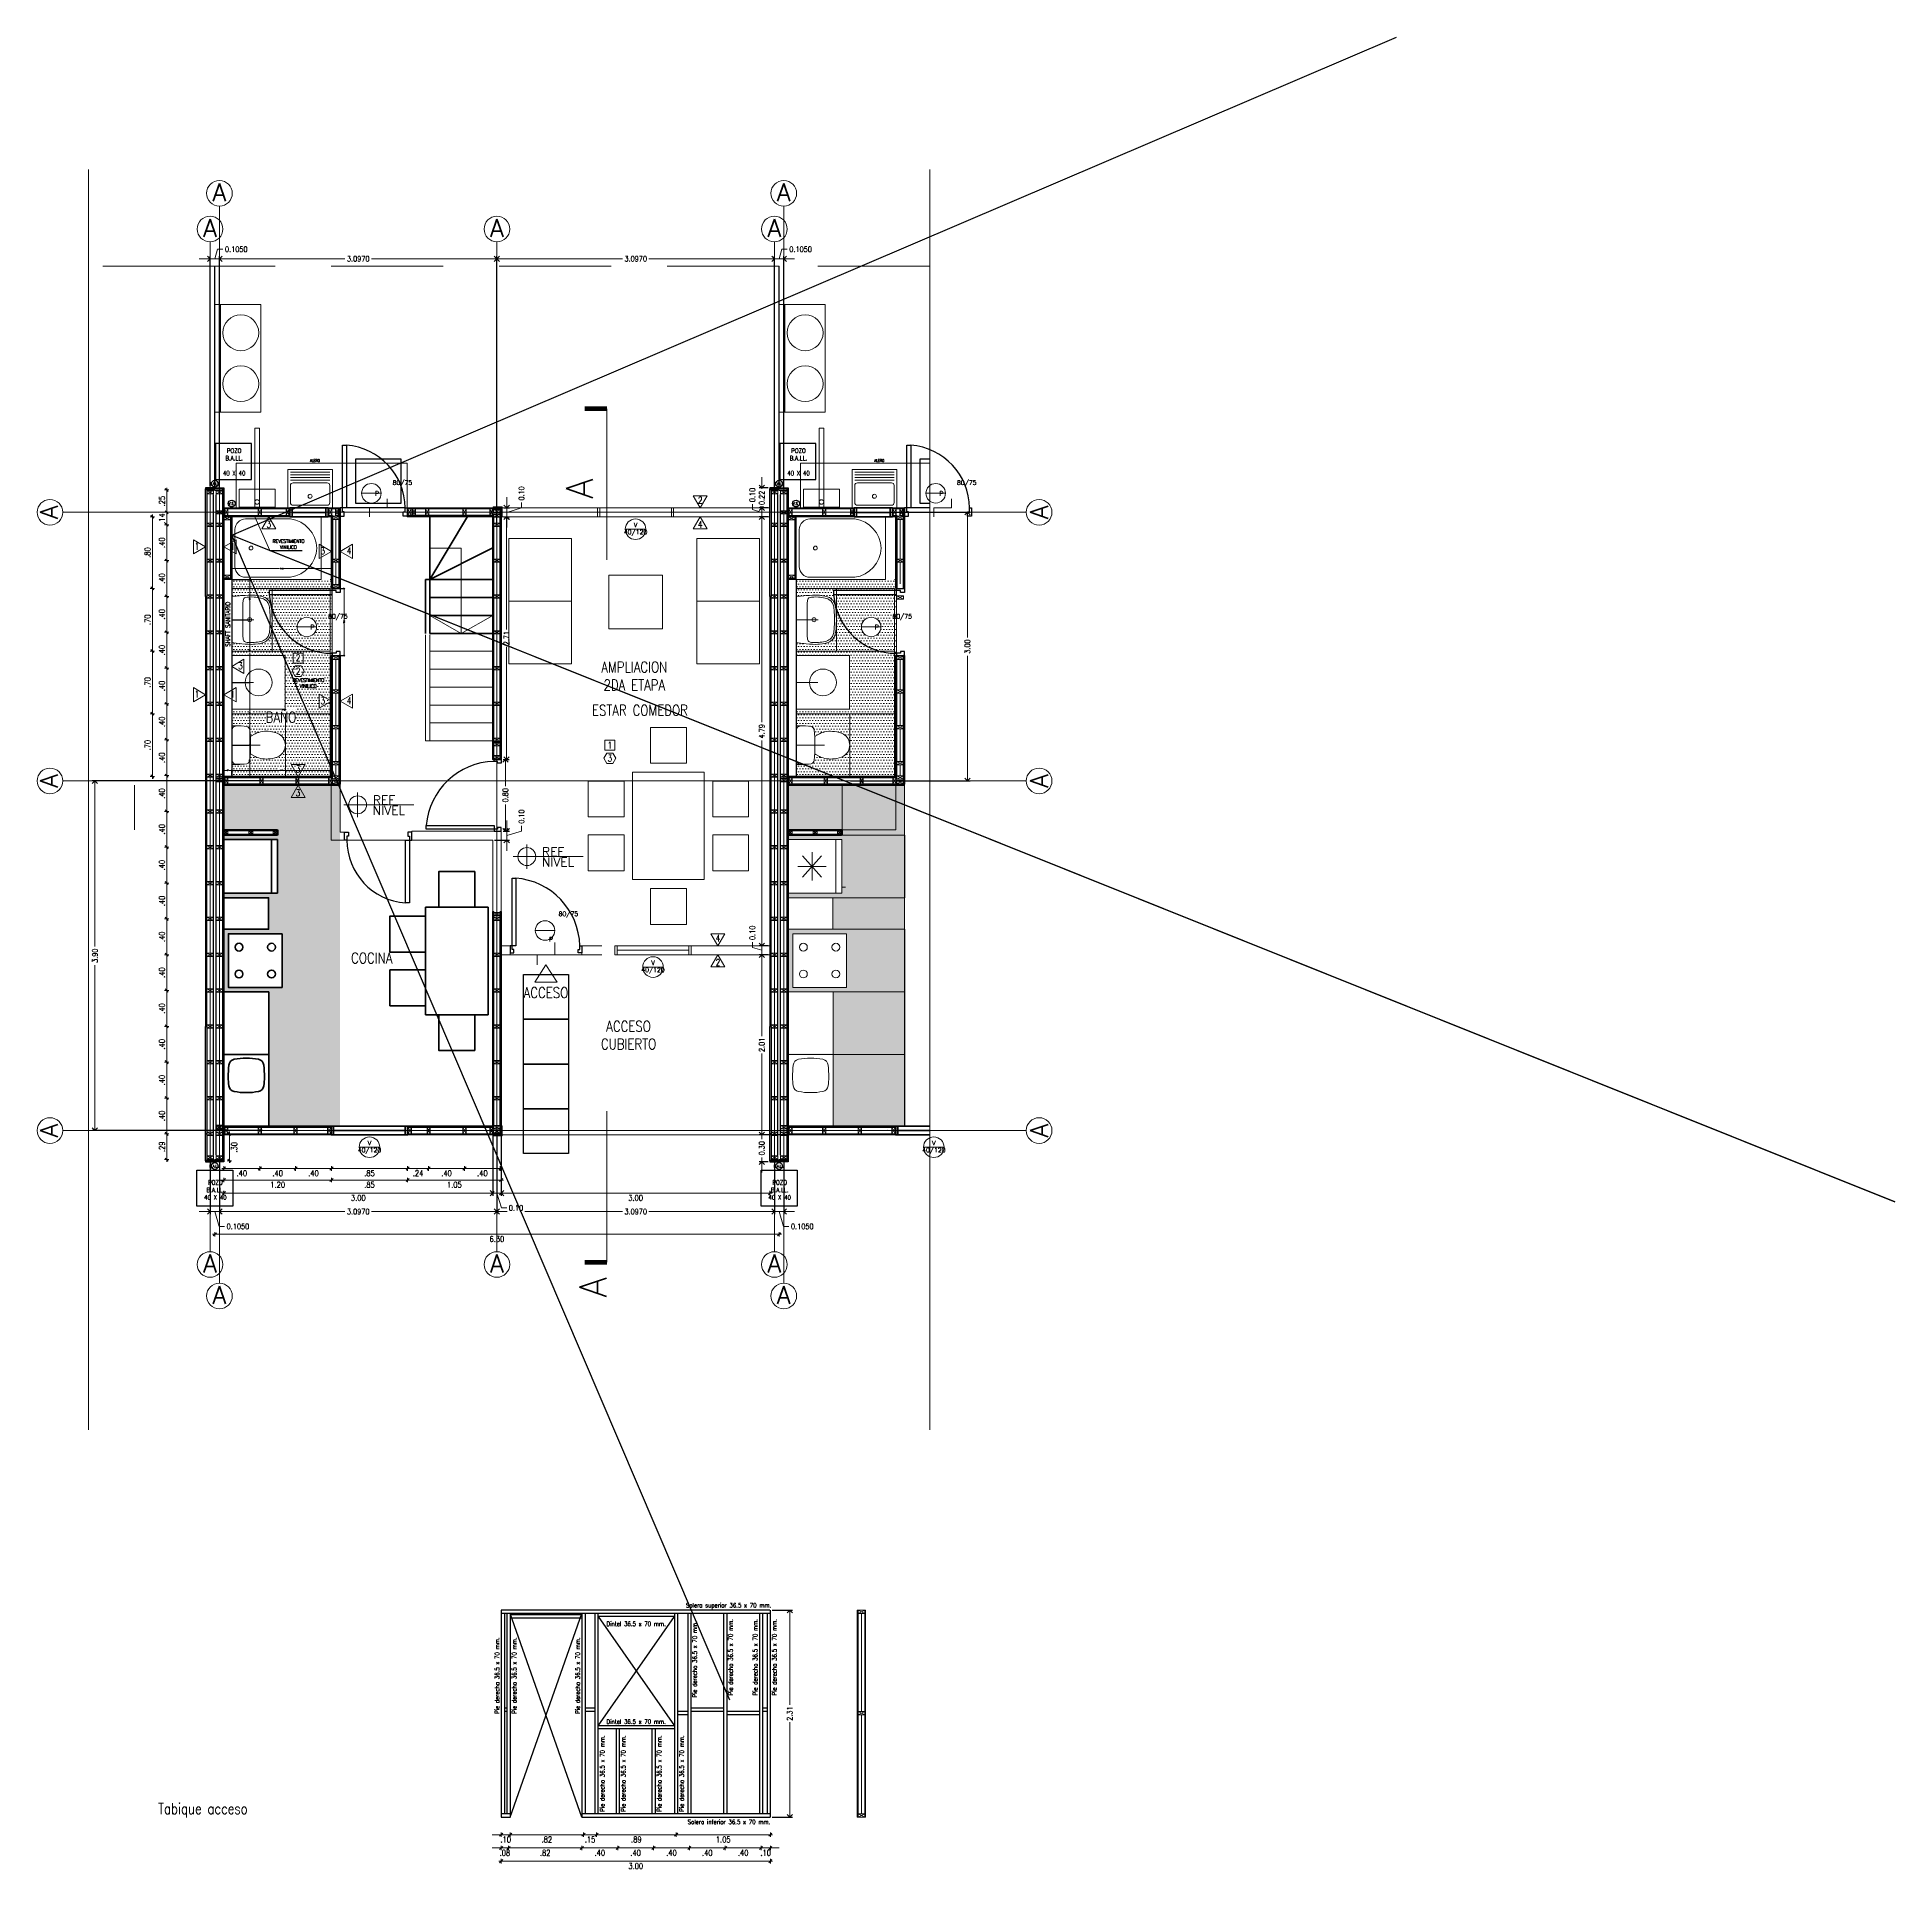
# Model space of a CAD drawing. Header units: metres. Extents: x -2 to 612, y -64 to 156.
# Drawn here: x 352.38 to 373.12, y 15.05 to 35.51 of the extents above; entities that cross this region are included whole.
import ezdxf
from ezdxf import colors
from ezdxf.entities.mleader import LeaderData, LeaderLine
from ezdxf.enums import TextEntityAlignment as Align
from ezdxf.math import Vec2, Vec3

# ---------------------------------------------------------------- set-up
doc = ezdxf.new("R2010")
doc.units = ezdxf.units.M
doc.header["$LTSCALE"] = 5
doc.header["$MEASUREMENT"] = 0
doc.linetypes.add('CENTER', pattern=[2, 1.25, -0.25, 0.25, -0.25])
doc.linetypes.add('HIDDEN', pattern=[0.375, 0.25, -0.125])
doc.layers.get('0').update_dxf_attribs({"color": 30})
doc.layers.get('DEFPOINTS').update_dxf_attribs({"color": 210})
for name, color, linetype, lineweight in [('A-ANNO-DIMS', 3, 'Continuous', 18), ('A-ANNO-SYMB', 3, 'Continuous', 18), ('A-ANNO-TEXT', 3, 'Continuous', 18), ('A-DETL-MBND', 3, 'Continuous', 18), ('A-DETL-MCUT', 4, 'Continuous', 25), ('A-DOOR-FULL', 4, 'Continuous', 25), ('A-DOOR-SYMB', 3, 'Continuous', 18), ('A-ELEV-IDEN', 3, 'Continuous', 18), ('A-ELEV-MBE1', 7, 'Continuous', 35), ('A-ELEV-MBE2', 4, 'Continuous', 25), ('A-ELEV-OVHD', 3, 'HIDDEN', 18), ('A-FLOR-PATT', 8, 'Continuous', 18), ('A-FURN', 8, 'Continuous', 18), ('A-SECT-MCUT', 7, 'Continuous', 35), ('A-WALL-PATT', 8, 'Continuous', 18), ('A-WALL-STUD', 3, 'Continuous', 18)]:
    doc.layers.add(name, color=color, linetype=linetype, lineweight=lineweight)
doc.styles.add('E-ROMANS', font='romans.shx', dxfattribs={"width": 0.8})
doc.styles.get("Standard").update_dxf_attribs({"font": 'arial.ttf'})
doc.linetypes.add('BATTING', pattern='A,0.0001,-0.1,[134,ltypeshp.shx,S=0.1,R=0,X=-0.1,Y=0],-0.2,[134,ltypeshp.shx,S=0.1,R=180,X=0.1,Y=0],-0.1', length=0.4001)
doc.dimstyles.new('E-0010_TICK_12', dxfattribs={"dimscale": 0.001, "dimtxt": 12, "dimasz": 12, "dimexe": 6, "dimexo": 4, "dimgap": 6, "dimtad": 0, "dimdec": 0, "dimlfac": 1000, "dimzin": 0, "dimdsep": 46, "dimtxsty": 'E-ROMANS', "dimblk": 'OBLIQUE', "dimcen": 6, "dimclrd": 256, "dimclre": 256, "dimclrt": 256, "dimadec": 0, "dimazin": 0, "dimtfac": 1, "dimtdec": 0, "dimtmove": 1, "dimatfit": 3, "dimldrblk": 'OPEN90', "dimfxl": 1, "dimtfill": 1, "dimtolj": 1, "dimtzin": 0, "dimlwd": -1, "dimarcsym": 0})
doc.dimstyles.new('E-0050_ARW_12', dxfattribs={"dimscale": 0.001, "dimtxt": 60, "dimasz": 60, "dimexe": 30, "dimexo": 20, "dimgap": 30, "dimtad": 0, "dimzin": 0, "dimdsep": 46, "dimtxsty": 'E-ROMANS', "dimblk": 'OPEN90', "dimcen": 30, "dimclrd": 256, "dimclre": 256, "dimclrt": 256, "dimadec": 0, "dimazin": 0, "dimtfac": 1, "dimtmove": 1, "dimatfit": 3, "dimldrblk": 'OPEN90', "dimfxl": 1, "dimtfill": 1, "dimtolj": 1, "dimtzin": 0, "dimlwd": -1, "dimarcsym": 0})
pattern_1 = [(0, (-33.77306, 0), (0.015875, 0.03175), [0, -0.03175])]

# ---------------------------------------------------------------- blocks, each defined once
blk = doc.blocks.new('ARCH TICK 2')
for p, q in [((-1, 0), (0.5, 0)), ((0, 0.5), (0, -0.5))]:
    blk.add_line(p, q)
at = {"color": 0, "linetype": 'ByBlock'}
blk.add_line((-0.35, -0.35), (0.35, 0.35), dxfattribs=at)
at = {"color": 0, "linetype": 'ByBlock', "const_width": 0.106}
blk.add_lwpolyline([(-0.35, -0.35), (0.35, 0.35)], dxfattribs=at)
blk = doc.blocks.new('*D1124')
at = {"layer": 'A-ANNO-DIMS', "transparency": 16777216}
blk.add_line((354.516, 22.876), (354.816, 22.876), dxfattribs=at)
at = {"layer": 'DEFPOINTS', "color": 0, "transparency": 16777216}
for p in [(354.466, 23.262), (354.866, 23.262), (354.866, 22.876)]:
    blk.add_point(p, dxfattribs=at)
at = {"layer": 'A-ANNO-DIMS', "transparency": 16777216, "xscale": 0.05, "yscale": 0.05, "zscale": 0.05, "rotation": 180}
blk.add_blockref('ARCH TICK 2', (354.466, 22.876), dxfattribs=at)
at = {"layer": 'A-ANNO-DIMS', "transparency": 16777216, "xscale": 0.05, "yscale": 0.05, "zscale": 0.05}
blk.add_blockref('ARCH TICK 2', (354.866, 22.876), dxfattribs=at)
at = {"layer": 'A-ANNO-DIMS', "transparency": 16777216, "insert": (354.666, 22.822), "char_height": 0.065, "attachment_point": 5, "style": 'E-ROMANS'}
blk.add_mtext('\\A1;.40', dxfattribs=at)
blk = doc.blocks.new('_Open90')
at = {"color": 0, "linetype": 'ByBlock', "lineweight": -2}
for p, q in [((-0.5, 0.5), (0, 0)), ((0, 0), (-1, 0)), ((0, 0), (-0.5, -0.5))]:
    blk.add_line(p, q, dxfattribs=at)
blk = doc.blocks.new('*D181')
at = {"layer": 'A-ANNO-DIMS', "transparency": 16777216}
blk.add_line((354.916, 22.876), (355.216, 22.876), dxfattribs=at)
at = {"layer": 'DEFPOINTS', "color": 0, "transparency": 16777216}
for p in [(354.866, 23.262), (355.266, 23.299), (355.266, 22.876)]:
    blk.add_point(p, dxfattribs=at)
at = {"layer": 'A-ANNO-DIMS', "transparency": 16777216, "xscale": 0.05, "yscale": 0.05, "zscale": 0.05, "rotation": 180}
blk.add_blockref('ARCH TICK 2', (354.866, 22.876), dxfattribs=at)
at = {"layer": 'A-ANNO-DIMS', "transparency": 16777216, "xscale": 0.05, "yscale": 0.05, "zscale": 0.05}
blk.add_blockref('ARCH TICK 2', (355.266, 22.876), dxfattribs=at)
at = {"layer": 'A-ANNO-DIMS', "transparency": 16777216, "insert": (355.066, 22.822), "char_height": 0.065, "attachment_point": 5, "style": 'E-ROMANS'}
blk.add_mtext('\\A1;.40', dxfattribs=at)
blk = doc.blocks.new('*D182')
at = {"layer": 'A-ANNO-DIMS', "transparency": 16777216}
blk.add_line((355.316, 22.876), (355.616, 22.876), dxfattribs=at)
at = {"layer": 'DEFPOINTS', "color": 0, "transparency": 16777216}
for p in [(355.266, 23.299), (355.666, 23.299), (355.666, 22.876)]:
    blk.add_point(p, dxfattribs=at)
at = {"layer": 'A-ANNO-DIMS', "transparency": 16777216, "xscale": 0.05, "yscale": 0.05, "zscale": 0.05, "rotation": 180}
blk.add_blockref('ARCH TICK 2', (355.266, 22.876), dxfattribs=at)
at = {"layer": 'A-ANNO-DIMS', "transparency": 16777216, "xscale": 0.05, "yscale": 0.05, "zscale": 0.05}
blk.add_blockref('ARCH TICK 2', (355.666, 22.876), dxfattribs=at)
at = {"layer": 'A-ANNO-DIMS', "transparency": 16777216, "insert": (355.466, 22.822), "char_height": 0.065, "attachment_point": 5, "style": 'E-ROMANS'}
blk.add_mtext('\\A1;.40', dxfattribs=at)
blk = doc.blocks.new('*D183')
at = {"layer": 'A-ANNO-DIMS', "transparency": 16777216}
blk.add_line((355.716, 22.876), (356.466, 22.876), dxfattribs=at)
at = {"layer": 'DEFPOINTS', "color": 0, "transparency": 16777216}
for p in [(355.666, 23.299), (356.516, 23.299), (356.516, 22.876)]:
    blk.add_point(p, dxfattribs=at)
at = {"layer": 'A-ANNO-DIMS', "transparency": 16777216, "xscale": 0.05, "yscale": 0.05, "zscale": 0.05, "rotation": 180}
blk.add_blockref('ARCH TICK 2', (355.666, 22.876), dxfattribs=at)
at = {"layer": 'A-ANNO-DIMS', "transparency": 16777216, "xscale": 0.05, "yscale": 0.05, "zscale": 0.05}
blk.add_blockref('ARCH TICK 2', (356.516, 22.876), dxfattribs=at)
at = {"layer": 'A-ANNO-DIMS', "transparency": 16777216, "insert": (356.091, 22.822), "char_height": 0.065, "attachment_point": 5, "style": 'E-ROMANS'}
blk.add_mtext('\\A1;.85', dxfattribs=at)
blk = doc.blocks.new('*D184')
at = {"layer": 'A-ANNO-DIMS', "transparency": 16777216}
blk.add_line((356.566, 22.876), (356.701, 22.876), dxfattribs=at)
at = {"layer": 'DEFPOINTS', "color": 0, "transparency": 16777216}
for p in [(356.516, 23.299), (356.751, 23.299), (356.751, 22.876)]:
    blk.add_point(p, dxfattribs=at)
at = {"layer": 'A-ANNO-DIMS', "transparency": 16777216, "xscale": 0.05, "yscale": 0.05, "zscale": 0.05, "rotation": 180}
blk.add_blockref('ARCH TICK 2', (356.516, 22.876), dxfattribs=at)
at = {"layer": 'A-ANNO-DIMS', "transparency": 16777216, "xscale": 0.05, "yscale": 0.05, "zscale": 0.05}
blk.add_blockref('ARCH TICK 2', (356.751, 22.876), dxfattribs=at)
at = {"layer": 'A-ANNO-DIMS', "transparency": 16777216, "insert": (356.633, 22.823), "char_height": 0.065, "attachment_point": 5, "style": 'E-ROMANS'}
blk.add_mtext('\\A1;.24', dxfattribs=at)
blk = doc.blocks.new('*D185')
at = {"layer": 'A-ANNO-DIMS', "transparency": 16777216}
blk.add_line((356.801, 22.876), (357.101, 22.876), dxfattribs=at)
at = {"layer": 'DEFPOINTS', "color": 0, "transparency": 16777216}
for p in [(356.751, 23.299), (357.151, 23.299), (357.151, 22.876)]:
    blk.add_point(p, dxfattribs=at)
at = {"layer": 'A-ANNO-DIMS', "transparency": 16777216, "xscale": 0.05, "yscale": 0.05, "zscale": 0.05, "rotation": 180}
blk.add_blockref('ARCH TICK 2', (356.751, 22.876), dxfattribs=at)
at = {"layer": 'A-ANNO-DIMS', "transparency": 16777216, "xscale": 0.05, "yscale": 0.05, "zscale": 0.05}
blk.add_blockref('ARCH TICK 2', (357.151, 22.876), dxfattribs=at)
at = {"layer": 'A-ANNO-DIMS', "transparency": 16777216, "insert": (356.951, 22.822), "char_height": 0.065, "attachment_point": 5, "style": 'E-ROMANS'}
blk.add_mtext('\\A1;.40', dxfattribs=at)
blk = doc.blocks.new('*D186')
at = {"layer": 'A-ANNO-DIMS', "transparency": 16777216}
blk.add_line((357.201, 22.876), (357.501, 22.876), dxfattribs=at)
at = {"layer": 'DEFPOINTS', "color": 0, "transparency": 16777216}
for p in [(357.151, 23.299), (357.551, 23.262), (357.551, 22.876)]:
    blk.add_point(p, dxfattribs=at)
at = {"layer": 'A-ANNO-DIMS', "transparency": 16777216, "xscale": 0.05, "yscale": 0.05, "zscale": 0.05, "rotation": 180}
blk.add_blockref('ARCH TICK 2', (357.151, 22.876), dxfattribs=at)
at = {"layer": 'A-ANNO-DIMS', "transparency": 16777216, "xscale": 0.05, "yscale": 0.05, "zscale": 0.05}
blk.add_blockref('ARCH TICK 2', (357.551, 22.876), dxfattribs=at)
at = {"layer": 'A-ANNO-DIMS', "transparency": 16777216, "insert": (357.351, 22.822), "char_height": 0.065, "attachment_point": 5, "style": 'E-ROMANS'}
blk.add_mtext('\\A1;.40', dxfattribs=at)
blk = doc.blocks.new('*D187')
at = {"layer": 'A-ANNO-DIMS', "transparency": 16777216}
blk.add_line((354.516, 22.747), (355.616, 22.747), dxfattribs=at)
at = {"layer": 'DEFPOINTS', "color": 0, "transparency": 16777216}
for p in [(354.466, 23.251), (355.666, 23.251), (355.666, 22.747)]:
    blk.add_point(p, dxfattribs=at)
at = {"layer": 'A-ANNO-DIMS', "transparency": 16777216, "xscale": 0.05, "yscale": 0.05, "zscale": 0.05, "rotation": 180}
blk.add_blockref('ARCH TICK 2', (354.466, 22.747), dxfattribs=at)
at = {"layer": 'A-ANNO-DIMS', "transparency": 16777216, "xscale": 0.05, "yscale": 0.05, "zscale": 0.05}
blk.add_blockref('ARCH TICK 2', (355.666, 22.747), dxfattribs=at)
at = {"layer": 'A-ANNO-DIMS', "transparency": 16777216, "insert": (355.066, 22.694), "char_height": 0.065, "attachment_point": 5, "style": 'E-ROMANS'}
blk.add_mtext('\\A1;1.20', dxfattribs=at)
blk = doc.blocks.new('*D188')
at = {"layer": 'A-ANNO-DIMS', "transparency": 16777216}
blk.add_line((356.566, 22.747), (357.511, 22.747), dxfattribs=at)
at = {"layer": 'DEFPOINTS', "color": 0, "transparency": 16777216}
for p in [(356.516, 23.251), (357.561, 23.251), (357.561, 22.747)]:
    blk.add_point(p, dxfattribs=at)
at = {"layer": 'A-ANNO-DIMS', "transparency": 16777216, "xscale": 0.05, "yscale": 0.05, "zscale": 0.05, "rotation": 180}
blk.add_blockref('ARCH TICK 2', (356.516, 22.747), dxfattribs=at)
at = {"layer": 'A-ANNO-DIMS', "transparency": 16777216, "xscale": 0.05, "yscale": 0.05, "zscale": 0.05}
blk.add_blockref('ARCH TICK 2', (357.561, 22.747), dxfattribs=at)
at = {"layer": 'A-ANNO-DIMS', "transparency": 16777216, "insert": (357.038, 22.694), "char_height": 0.065, "attachment_point": 5, "style": 'E-ROMANS'}
blk.add_mtext('\\A1;1.05', dxfattribs=at)
blk = doc.blocks.new('*D189')
at = {"layer": 'A-ANNO-DIMS', "transparency": 16777216}
blk.add_line((355.716, 22.747), (356.466, 22.747), dxfattribs=at)
at = {"layer": 'DEFPOINTS', "color": 0, "transparency": 16777216}
for p in [(355.666, 23.262), (356.516, 23.262), (356.516, 22.747)]:
    blk.add_point(p, dxfattribs=at)
at = {"layer": 'A-ANNO-DIMS', "transparency": 16777216, "xscale": 0.05, "yscale": 0.05, "zscale": 0.05, "rotation": 180}
blk.add_blockref('ARCH TICK 2', (355.666, 22.747), dxfattribs=at)
at = {"layer": 'A-ANNO-DIMS', "transparency": 16777216, "xscale": 0.05, "yscale": 0.05, "zscale": 0.05}
blk.add_blockref('ARCH TICK 2', (356.516, 22.747), dxfattribs=at)
at = {"layer": 'A-ANNO-DIMS', "transparency": 16777216, "insert": (356.091, 22.694), "char_height": 0.065, "attachment_point": 5, "style": 'E-ROMANS'}
blk.add_mtext('\\A1;.85', dxfattribs=at)
blk = doc.blocks.new('*D190')
at = {"layer": 'A-ANNO-DIMS', "transparency": 16777216}
blk.add_line((354.516, 22.6), (357.416, 22.6), dxfattribs=at)
at = {"layer": 'DEFPOINTS', "color": 0, "transparency": 16777216}
for p in [(354.466, 23.347), (357.466, 23.347), (357.466, 22.6)]:
    blk.add_point(p, dxfattribs=at)
at = {"layer": 'A-ANNO-DIMS', "transparency": 16777216, "xscale": 0.05, "yscale": 0.05, "zscale": 0.05, "rotation": 180}
blk.add_blockref('ARCH TICK 2', (354.466, 22.6), dxfattribs=at)
at = {"layer": 'A-ANNO-DIMS', "transparency": 16777216, "xscale": 0.05, "yscale": 0.05, "zscale": 0.05}
blk.add_blockref('ARCH TICK 2', (357.466, 22.6), dxfattribs=at)
at = {"layer": 'A-ANNO-DIMS', "transparency": 16777216, "insert": (355.966, 22.547), "char_height": 0.065, "attachment_point": 5, "style": 'E-ROMANS'}
blk.add_mtext('\\A1;3.00', dxfattribs=at)
blk = doc.blocks.new('*D191')
at = {"layer": 'A-ANNO-DIMS', "transparency": 16777216}
blk.add_line((354.414, 22.141), (360.613, 22.141), dxfattribs=at)
at = {"layer": 'DEFPOINTS', "color": 0, "transparency": 16777216}
for p in [(354.364, 22.962), (360.663, 22.974), (360.663, 22.141)]:
    blk.add_point(p, dxfattribs=at)
at = {"layer": 'A-ANNO-DIMS', "transparency": 16777216, "xscale": 0.05, "yscale": 0.05, "zscale": 0.05, "rotation": 180}
blk.add_blockref('ARCH TICK 2', (354.364, 22.141), dxfattribs=at)
at = {"layer": 'A-ANNO-DIMS', "transparency": 16777216, "xscale": 0.05, "yscale": 0.05, "zscale": 0.05}
blk.add_blockref('ARCH TICK 2', (360.663, 22.141), dxfattribs=at)
at = {"layer": 'A-ANNO-DIMS', "transparency": 16777216, "insert": (357.513, 22.088), "char_height": 0.065, "attachment_point": 5, "style": 'E-ROMANS'}
blk.add_mtext('\\A1;6.30', dxfattribs=at)
blk = doc.blocks.new('*D192')
at = {"layer": 'A-ANNO-DIMS', "transparency": 16777216}
blk.add_line((357.611, 22.6), (360.511, 22.6), dxfattribs=at)
at = {"layer": 'DEFPOINTS', "color": 0, "transparency": 16777216}
for p in [(357.561, 23.361), (360.561, 23.361), (360.561, 22.6)]:
    blk.add_point(p, dxfattribs=at)
at = {"layer": 'A-ANNO-DIMS', "transparency": 16777216, "xscale": 0.05, "yscale": 0.05, "zscale": 0.05, "rotation": 180}
blk.add_blockref('ARCH TICK 2', (357.561, 22.6), dxfattribs=at)
at = {"layer": 'A-ANNO-DIMS', "transparency": 16777216, "xscale": 0.05, "yscale": 0.05, "zscale": 0.05}
blk.add_blockref('ARCH TICK 2', (360.561, 22.6), dxfattribs=at)
at = {"layer": 'A-ANNO-DIMS', "transparency": 16777216, "insert": (359.061, 22.547), "char_height": 0.065, "attachment_point": 5, "style": 'E-ROMANS'}
blk.add_mtext('\\A1;3.00', dxfattribs=at)
blk = doc.blocks.new('*D1125')
at = {"layer": 'A-ANNO-DIMS', "transparency": 16777216}
blk.add_line((354.527, 23.012), (354.527, 23.212), dxfattribs=at)
at = {"layer": 'DEFPOINTS', "color": 0, "transparency": 16777216}
for p in [(354.466, 23.262), (354.527, 23.262), (354.466, 22.962)]:
    blk.add_point(p, dxfattribs=at)
at = {"layer": 'A-ANNO-DIMS', "transparency": 16777216, "xscale": 0.05, "yscale": 0.05, "zscale": 0.05}
for p, rotation in [((354.527, 23.262), 90), ((354.527, 22.962), 270)]:
    blk.add_blockref('ARCH TICK 2', p, dxfattribs=dict(at, rotation=rotation))
at = {"layer": 'A-ANNO-DIMS', "transparency": 16777216, "insert": (354.581, 23.112), "char_height": 0.065, "attachment_point": 5, "rotation": 90, "style": 'E-ROMANS'}
blk.add_mtext('\\A1;.30', dxfattribs=at)
blk = doc.blocks.new('*D193')
at = {"layer": 'A-ANNO-DIMS', "transparency": 16777216}
blk.add_line((353.827, 23.024), (353.827, 23.212), dxfattribs=at)
at = {"layer": 'DEFPOINTS', "color": 0, "transparency": 16777216}
for p in [(353.827, 23.262), (354.311, 23.262), (354.274, 22.974)]:
    blk.add_point(p, dxfattribs=at)
at = {"layer": 'A-ANNO-DIMS', "transparency": 16777216, "xscale": 0.05, "yscale": 0.05, "zscale": 0.05}
for p, rotation in [((353.827, 23.262), 90), ((353.827, 22.974), 270)]:
    blk.add_blockref('ARCH TICK 2', p, dxfattribs=dict(at, rotation=rotation))
at = {"layer": 'A-ANNO-DIMS', "transparency": 16777216, "insert": (353.774, 23.118), "char_height": 0.065, "attachment_point": 5, "rotation": 90, "style": 'E-ROMANS'}
blk.add_mtext('\\A1;.29', dxfattribs=at)
blk = doc.blocks.new('*D194')
at = {"layer": 'A-ANNO-DIMS', "transparency": 16777216}
blk.add_line((353.827, 23.312), (353.827, 23.612), dxfattribs=at)
at = {"layer": 'DEFPOINTS', "color": 0, "transparency": 16777216}
for p in [(353.827, 23.662), (354.311, 23.662), (354.311, 23.262)]:
    blk.add_point(p, dxfattribs=at)
at = {"layer": 'A-ANNO-DIMS', "transparency": 16777216, "xscale": 0.05, "yscale": 0.05, "zscale": 0.05}
for p, rotation in [((353.827, 23.662), 90), ((353.827, 23.262), 270)]:
    blk.add_blockref('ARCH TICK 2', p, dxfattribs=dict(at, rotation=rotation))
at = {"layer": 'A-ANNO-DIMS', "transparency": 16777216, "insert": (353.774, 23.462), "char_height": 0.065, "attachment_point": 5, "rotation": 90, "style": 'E-ROMANS'}
blk.add_mtext('\\A1;.40', dxfattribs=at)
blk = doc.blocks.new('*D195')
at = {"layer": 'A-ANNO-DIMS', "transparency": 16777216}
blk.add_line((353.827, 23.712), (353.827, 24.012), dxfattribs=at)
at = {"layer": 'DEFPOINTS', "color": 0, "transparency": 16777216}
for p in [(353.827, 24.062), (354.311, 24.062), (354.311, 23.662)]:
    blk.add_point(p, dxfattribs=at)
at = {"layer": 'A-ANNO-DIMS', "transparency": 16777216, "xscale": 0.05, "yscale": 0.05, "zscale": 0.05}
for p, rotation in [((353.827, 24.062), 90), ((353.827, 23.662), 270)]:
    blk.add_blockref('ARCH TICK 2', p, dxfattribs=dict(at, rotation=rotation))
at = {"layer": 'A-ANNO-DIMS', "transparency": 16777216, "insert": (353.774, 23.862), "char_height": 0.065, "attachment_point": 5, "rotation": 90, "style": 'E-ROMANS'}
blk.add_mtext('\\A1;.40', dxfattribs=at)
blk = doc.blocks.new('*D196')
at = {"layer": 'A-ANNO-DIMS', "transparency": 16777216}
blk.add_line((353.827, 24.112), (353.827, 24.412), dxfattribs=at)
at = {"layer": 'DEFPOINTS', "color": 0, "transparency": 16777216}
for p in [(353.827, 24.462), (354.311, 24.462), (354.311, 24.062)]:
    blk.add_point(p, dxfattribs=at)
at = {"layer": 'A-ANNO-DIMS', "transparency": 16777216, "xscale": 0.05, "yscale": 0.05, "zscale": 0.05}
for p, rotation in [((353.827, 24.462), 90), ((353.827, 24.062), 270)]:
    blk.add_blockref('ARCH TICK 2', p, dxfattribs=dict(at, rotation=rotation))
at = {"layer": 'A-ANNO-DIMS', "transparency": 16777216, "insert": (353.774, 24.262), "char_height": 0.065, "attachment_point": 5, "rotation": 90, "style": 'E-ROMANS'}
blk.add_mtext('\\A1;.40', dxfattribs=at)
blk = doc.blocks.new('*D197')
at = {"layer": 'A-ANNO-DIMS', "transparency": 16777216}
blk.add_line((353.827, 24.512), (353.827, 24.812), dxfattribs=at)
at = {"layer": 'DEFPOINTS', "color": 0, "transparency": 16777216}
for p in [(353.827, 24.862), (354.311, 24.862), (354.311, 24.462)]:
    blk.add_point(p, dxfattribs=at)
at = {"layer": 'A-ANNO-DIMS', "transparency": 16777216, "xscale": 0.05, "yscale": 0.05, "zscale": 0.05}
for p, rotation in [((353.827, 24.862), 90), ((353.827, 24.462), 270)]:
    blk.add_blockref('ARCH TICK 2', p, dxfattribs=dict(at, rotation=rotation))
at = {"layer": 'A-ANNO-DIMS', "transparency": 16777216, "insert": (353.774, 24.662), "char_height": 0.065, "attachment_point": 5, "rotation": 90, "style": 'E-ROMANS'}
blk.add_mtext('\\A1;.40', dxfattribs=at)
blk = doc.blocks.new('*D198')
at = {"layer": 'A-ANNO-DIMS', "transparency": 16777216}
blk.add_line((353.827, 24.912), (353.827, 25.212), dxfattribs=at)
at = {"layer": 'DEFPOINTS', "color": 0, "transparency": 16777216}
for p in [(353.827, 25.262), (354.311, 25.262), (354.311, 24.862)]:
    blk.add_point(p, dxfattribs=at)
at = {"layer": 'A-ANNO-DIMS', "transparency": 16777216, "xscale": 0.05, "yscale": 0.05, "zscale": 0.05}
for p, rotation in [((353.827, 25.262), 90), ((353.827, 24.862), 270)]:
    blk.add_blockref('ARCH TICK 2', p, dxfattribs=dict(at, rotation=rotation))
at = {"layer": 'A-ANNO-DIMS', "transparency": 16777216, "insert": (353.774, 25.062), "char_height": 0.065, "attachment_point": 5, "rotation": 90, "style": 'E-ROMANS'}
blk.add_mtext('\\A1;.40', dxfattribs=at)
blk = doc.blocks.new('*D199')
at = {"layer": 'A-ANNO-DIMS', "transparency": 16777216}
blk.add_line((353.827, 25.312), (353.827, 25.612), dxfattribs=at)
at = {"layer": 'DEFPOINTS', "color": 0, "transparency": 16777216}
for p in [(353.827, 25.662), (354.311, 25.662), (354.311, 25.262)]:
    blk.add_point(p, dxfattribs=at)
at = {"layer": 'A-ANNO-DIMS', "transparency": 16777216, "xscale": 0.05, "yscale": 0.05, "zscale": 0.05}
for p, rotation in [((353.827, 25.662), 90), ((353.827, 25.262), 270)]:
    blk.add_blockref('ARCH TICK 2', p, dxfattribs=dict(at, rotation=rotation))
at = {"layer": 'A-ANNO-DIMS', "transparency": 16777216, "insert": (353.774, 25.462), "char_height": 0.065, "attachment_point": 5, "rotation": 90, "style": 'E-ROMANS'}
blk.add_mtext('\\A1;.40', dxfattribs=at)
blk = doc.blocks.new('*D200')
at = {"layer": 'A-ANNO-DIMS', "transparency": 16777216}
blk.add_line((353.827, 25.712), (353.827, 26.012), dxfattribs=at)
at = {"layer": 'DEFPOINTS', "color": 0, "transparency": 16777216}
for p in [(353.827, 26.062), (354.311, 26.062), (354.311, 25.662)]:
    blk.add_point(p, dxfattribs=at)
at = {"layer": 'A-ANNO-DIMS', "transparency": 16777216, "xscale": 0.05, "yscale": 0.05, "zscale": 0.05}
for p, rotation in [((353.827, 26.062), 90), ((353.827, 25.662), 270)]:
    blk.add_blockref('ARCH TICK 2', p, dxfattribs=dict(at, rotation=rotation))
at = {"layer": 'A-ANNO-DIMS', "transparency": 16777216, "insert": (353.774, 25.862), "char_height": 0.065, "attachment_point": 5, "rotation": 90, "style": 'E-ROMANS'}
blk.add_mtext('\\A1;.40', dxfattribs=at)
blk = doc.blocks.new('*D201')
at = {"layer": 'A-ANNO-DIMS', "transparency": 16777216}
blk.add_line((353.827, 26.112), (353.827, 26.412), dxfattribs=at)
at = {"layer": 'DEFPOINTS', "color": 0, "transparency": 16777216}
for p in [(353.827, 26.462), (354.311, 26.462), (354.311, 26.062)]:
    blk.add_point(p, dxfattribs=at)
at = {"layer": 'A-ANNO-DIMS', "transparency": 16777216, "xscale": 0.05, "yscale": 0.05, "zscale": 0.05}
for p, rotation in [((353.827, 26.462), 90), ((353.827, 26.062), 270)]:
    blk.add_blockref('ARCH TICK 2', p, dxfattribs=dict(at, rotation=rotation))
at = {"layer": 'A-ANNO-DIMS', "transparency": 16777216, "insert": (353.774, 26.262), "char_height": 0.065, "attachment_point": 5, "rotation": 90, "style": 'E-ROMANS'}
blk.add_mtext('\\A1;.40', dxfattribs=at)
blk = doc.blocks.new('*D202')
at = {"layer": 'A-ANNO-DIMS', "transparency": 16777216}
blk.add_line((353.827, 26.512), (353.827, 26.812), dxfattribs=at)
at = {"layer": 'DEFPOINTS', "color": 0, "transparency": 16777216}
for p in [(353.827, 26.862), (354.311, 26.862), (354.311, 26.462)]:
    blk.add_point(p, dxfattribs=at)
at = {"layer": 'A-ANNO-DIMS', "transparency": 16777216, "xscale": 0.05, "yscale": 0.05, "zscale": 0.05}
for p, rotation in [((353.827, 26.862), 90), ((353.827, 26.462), 270)]:
    blk.add_blockref('ARCH TICK 2', p, dxfattribs=dict(at, rotation=rotation))
at = {"layer": 'A-ANNO-DIMS', "transparency": 16777216, "insert": (353.774, 26.662), "char_height": 0.065, "attachment_point": 5, "rotation": 90, "style": 'E-ROMANS'}
blk.add_mtext('\\A1;.40', dxfattribs=at)
blk = doc.blocks.new('*D203')
at = {"layer": 'A-ANNO-DIMS', "transparency": 16777216}
blk.add_line((353.827, 26.912), (353.827, 27.211), dxfattribs=at)
at = {"layer": 'DEFPOINTS', "color": 0, "transparency": 16777216}
for p in [(353.827, 27.261), (354.311, 27.261), (354.311, 26.862)]:
    blk.add_point(p, dxfattribs=at)
at = {"layer": 'A-ANNO-DIMS', "transparency": 16777216, "xscale": 0.05, "yscale": 0.05, "zscale": 0.05}
for p, rotation in [((353.827, 27.261), 90), ((353.827, 26.862), 270)]:
    blk.add_blockref('ARCH TICK 2', p, dxfattribs=dict(at, rotation=rotation))
at = {"layer": 'A-ANNO-DIMS', "transparency": 16777216, "insert": (353.774, 27.061), "char_height": 0.065, "attachment_point": 5, "rotation": 90, "style": 'E-ROMANS'}
blk.add_mtext('\\A1;.40', dxfattribs=at)
blk = doc.blocks.new('*D204')
at = {"layer": 'A-ANNO-DIMS', "transparency": 16777216}
blk.add_line((353.827, 27.311), (353.827, 27.612), dxfattribs=at)
at = {"layer": 'DEFPOINTS', "color": 0, "transparency": 16777216}
for p in [(353.827, 27.662), (354.311, 27.662), (354.311, 27.261)]:
    blk.add_point(p, dxfattribs=at)
at = {"layer": 'A-ANNO-DIMS', "transparency": 16777216, "xscale": 0.05, "yscale": 0.05, "zscale": 0.05}
for p, rotation in [((353.827, 27.662), 90), ((353.827, 27.261), 270)]:
    blk.add_blockref('ARCH TICK 2', p, dxfattribs=dict(at, rotation=rotation))
at = {"layer": 'A-ANNO-DIMS', "transparency": 16777216, "insert": (353.774, 27.461), "char_height": 0.065, "attachment_point": 5, "rotation": 90, "style": 'E-ROMANS'}
blk.add_mtext('\\A1;.40', dxfattribs=at)
blk = doc.blocks.new('*D205')
at = {"layer": 'A-ANNO-DIMS', "transparency": 16777216}
blk.add_line((353.827, 27.712), (353.827, 28.012), dxfattribs=at)
at = {"layer": 'DEFPOINTS', "color": 0, "transparency": 16777216}
for p in [(353.827, 28.062), (354.311, 28.062), (354.311, 27.662)]:
    blk.add_point(p, dxfattribs=at)
at = {"layer": 'A-ANNO-DIMS', "transparency": 16777216, "xscale": 0.05, "yscale": 0.05, "zscale": 0.05}
for p, rotation in [((353.827, 28.062), 90), ((353.827, 27.662), 270)]:
    blk.add_blockref('ARCH TICK 2', p, dxfattribs=dict(at, rotation=rotation))
at = {"layer": 'A-ANNO-DIMS', "transparency": 16777216, "insert": (353.774, 27.862), "char_height": 0.065, "attachment_point": 5, "rotation": 90, "style": 'E-ROMANS'}
blk.add_mtext('\\A1;.40', dxfattribs=at)
blk = doc.blocks.new('*D206')
at = {"layer": 'A-ANNO-DIMS', "transparency": 16777216}
blk.add_line((353.827, 28.112), (353.827, 28.412), dxfattribs=at)
at = {"layer": 'DEFPOINTS', "color": 0, "transparency": 16777216}
for p in [(353.827, 28.462), (354.311, 28.462), (354.311, 28.062)]:
    blk.add_point(p, dxfattribs=at)
at = {"layer": 'A-ANNO-DIMS', "transparency": 16777216, "xscale": 0.05, "yscale": 0.05, "zscale": 0.05}
for p, rotation in [((353.827, 28.462), 90), ((353.827, 28.062), 270)]:
    blk.add_blockref('ARCH TICK 2', p, dxfattribs=dict(at, rotation=rotation))
at = {"layer": 'A-ANNO-DIMS', "transparency": 16777216, "insert": (353.774, 28.262), "char_height": 0.065, "attachment_point": 5, "rotation": 90, "style": 'E-ROMANS'}
blk.add_mtext('\\A1;.40', dxfattribs=at)
blk = doc.blocks.new('*D207')
at = {"layer": 'A-ANNO-DIMS', "transparency": 16777216}
blk.add_line((353.827, 28.512), (353.827, 28.812), dxfattribs=at)
at = {"layer": 'DEFPOINTS', "color": 0, "transparency": 16777216}
for p in [(353.827, 28.862), (354.311, 28.862), (354.311, 28.462)]:
    blk.add_point(p, dxfattribs=at)
at = {"layer": 'A-ANNO-DIMS', "transparency": 16777216, "xscale": 0.05, "yscale": 0.05, "zscale": 0.05}
for p, rotation in [((353.827, 28.862), 90), ((353.827, 28.462), 270)]:
    blk.add_blockref('ARCH TICK 2', p, dxfattribs=dict(at, rotation=rotation))
at = {"layer": 'A-ANNO-DIMS', "transparency": 16777216, "insert": (353.774, 28.662), "char_height": 0.065, "attachment_point": 5, "rotation": 90, "style": 'E-ROMANS'}
blk.add_mtext('\\A1;.40', dxfattribs=at)
blk = doc.blocks.new('*D208')
at = {"layer": 'A-ANNO-DIMS', "transparency": 16777216}
blk.add_line((353.827, 28.912), (353.827, 29.212), dxfattribs=at)
at = {"layer": 'DEFPOINTS', "color": 0, "transparency": 16777216}
for p in [(353.827, 29.262), (354.311, 29.262), (354.311, 28.862)]:
    blk.add_point(p, dxfattribs=at)
at = {"layer": 'A-ANNO-DIMS', "transparency": 16777216, "xscale": 0.05, "yscale": 0.05, "zscale": 0.05}
for p, rotation in [((353.827, 29.262), 90), ((353.827, 28.862), 270)]:
    blk.add_blockref('ARCH TICK 2', p, dxfattribs=dict(at, rotation=rotation))
at = {"layer": 'A-ANNO-DIMS', "transparency": 16777216, "insert": (353.774, 29.062), "char_height": 0.065, "attachment_point": 5, "rotation": 90, "style": 'E-ROMANS'}
blk.add_mtext('\\A1;.40', dxfattribs=at)
blk = doc.blocks.new('*D209')
at = {"layer": 'A-ANNO-DIMS', "transparency": 16777216}
blk.add_line((353.827, 29.312), (353.827, 29.612), dxfattribs=at)
at = {"layer": 'DEFPOINTS', "color": 0, "transparency": 16777216}
for p in [(353.827, 29.662), (354.311, 29.662), (354.311, 29.262)]:
    blk.add_point(p, dxfattribs=at)
at = {"layer": 'A-ANNO-DIMS', "transparency": 16777216, "xscale": 0.05, "yscale": 0.05, "zscale": 0.05}
for p, rotation in [((353.827, 29.662), 90), ((353.827, 29.262), 270)]:
    blk.add_blockref('ARCH TICK 2', p, dxfattribs=dict(at, rotation=rotation))
at = {"layer": 'A-ANNO-DIMS', "transparency": 16777216, "insert": (353.774, 29.462), "char_height": 0.065, "attachment_point": 5, "rotation": 90, "style": 'E-ROMANS'}
blk.add_mtext('\\A1;.40', dxfattribs=at)
blk = doc.blocks.new('*D210')
at = {"layer": 'A-ANNO-DIMS', "transparency": 16777216}
blk.add_line((353.827, 29.712), (353.827, 30.012), dxfattribs=at)
at = {"layer": 'DEFPOINTS', "color": 0, "transparency": 16777216}
for p in [(353.827, 30.062), (354.311, 30.062), (354.311, 29.662)]:
    blk.add_point(p, dxfattribs=at)
at = {"layer": 'A-ANNO-DIMS', "transparency": 16777216, "xscale": 0.05, "yscale": 0.05, "zscale": 0.05}
for p, rotation in [((353.827, 30.062), 90), ((353.827, 29.662), 270)]:
    blk.add_blockref('ARCH TICK 2', p, dxfattribs=dict(at, rotation=rotation))
at = {"layer": 'A-ANNO-DIMS', "transparency": 16777216, "insert": (353.774, 29.862), "char_height": 0.065, "attachment_point": 5, "rotation": 90, "style": 'E-ROMANS'}
blk.add_mtext('\\A1;.40', dxfattribs=at)
blk = doc.blocks.new('*D211')
at = {"layer": 'A-ANNO-DIMS', "transparency": 16777216}
for p, q in [((353.827, 30.251), (353.827, 30.301)), ((353.827, 30.062), (353.827, 30.201)), ((353.827, 30.012), (353.827, 29.962))]:
    blk.add_line(p, q, dxfattribs=at)
at = {"layer": 'DEFPOINTS', "color": 0, "transparency": 16777216}
for p in [(353.827, 30.201), (354.311, 30.201), (354.311, 30.062)]:
    blk.add_point(p, dxfattribs=at)
at = {"layer": 'A-ANNO-DIMS', "transparency": 16777216, "xscale": 0.05, "yscale": 0.05, "zscale": 0.05}
for p, rotation in [((353.827, 30.201), 270), ((353.827, 30.062), 90)]:
    blk.add_blockref('ARCH TICK 2', p, dxfattribs=dict(at, rotation=rotation))
at = {"layer": 'A-ANNO-DIMS', "transparency": 16777216, "insert": (353.775, 30.131), "char_height": 0.065, "attachment_point": 5, "rotation": 90, "style": 'E-ROMANS'}
blk.add_mtext('\\A1;.14', dxfattribs=at)
blk = doc.blocks.new('*D212')
at = {"layer": 'A-ANNO-DIMS', "transparency": 16777216}
blk.add_line((353.827, 30.251), (353.827, 30.4), dxfattribs=at)
at = {"layer": 'DEFPOINTS', "color": 0, "transparency": 16777216}
for p in [(353.827, 30.45), (354.274, 30.45), (354.311, 30.201)]:
    blk.add_point(p, dxfattribs=at)
at = {"layer": 'A-ANNO-DIMS', "transparency": 16777216, "xscale": 0.05, "yscale": 0.05, "zscale": 0.05}
for p, rotation in [((353.827, 30.45), 90), ((353.827, 30.201), 270)]:
    blk.add_blockref('ARCH TICK 2', p, dxfattribs=dict(at, rotation=rotation))
at = {"layer": 'A-ANNO-DIMS', "transparency": 16777216, "insert": (353.774, 30.325), "char_height": 0.065, "attachment_point": 5, "rotation": 90, "style": 'E-ROMANS'}
blk.add_mtext('\\A1;.25', dxfattribs=at)
blk = doc.blocks.new('*D213')
at = {"layer": 'A-ANNO-DIMS', "transparency": 16777216}
blk.add_line((353.667, 30.102), (353.667, 29.402), dxfattribs=at)
at = {"layer": 'DEFPOINTS', "color": 0, "transparency": 16777216}
for p in [(354.418, 30.152), (353.667, 29.352), (354.418, 29.352)]:
    blk.add_point(p, dxfattribs=at)
at = {"layer": 'A-ANNO-DIMS', "transparency": 16777216, "xscale": 0.05, "yscale": 0.05, "zscale": 0.05}
for p, rotation in [((353.667, 30.152), 90), ((353.667, 29.352), 270)]:
    blk.add_blockref('ARCH TICK 2', p, dxfattribs=dict(at, rotation=rotation))
at = {"layer": 'A-ANNO-DIMS', "transparency": 16777216, "insert": (353.614, 29.752), "char_height": 0.065, "attachment_point": 5, "rotation": 90, "style": 'E-ROMANS'}
blk.add_mtext('\\A1;.80', dxfattribs=at)
blk = doc.blocks.new('*D214')
at = {"layer": 'A-ANNO-DIMS', "transparency": 16777216}
blk.add_line((353.667, 29.302), (353.667, 28.702), dxfattribs=at)
at = {"layer": 'DEFPOINTS', "color": 0, "transparency": 16777216}
for p in [(354.418, 29.352), (353.667, 28.652), (354.418, 28.652)]:
    blk.add_point(p, dxfattribs=at)
at = {"layer": 'A-ANNO-DIMS', "transparency": 16777216, "xscale": 0.05, "yscale": 0.05, "zscale": 0.05}
for p, rotation in [((353.667, 29.352), 90), ((353.667, 28.652), 270)]:
    blk.add_blockref('ARCH TICK 2', p, dxfattribs=dict(at, rotation=rotation))
at = {"layer": 'A-ANNO-DIMS', "transparency": 16777216, "insert": (353.614, 29.002), "char_height": 0.065, "attachment_point": 5, "rotation": 90, "style": 'E-ROMANS'}
blk.add_mtext('\\A1;.70', dxfattribs=at)
blk = doc.blocks.new('*D215')
at = {"layer": 'A-ANNO-DIMS', "transparency": 16777216}
blk.add_line((353.667, 28.602), (353.667, 28.002), dxfattribs=at)
at = {"layer": 'DEFPOINTS', "color": 0, "transparency": 16777216}
for p in [(354.418, 28.652), (353.667, 27.952), (354.418, 27.952)]:
    blk.add_point(p, dxfattribs=at)
at = {"layer": 'A-ANNO-DIMS', "transparency": 16777216, "xscale": 0.05, "yscale": 0.05, "zscale": 0.05}
for p, rotation in [((353.667, 28.652), 90), ((353.667, 27.952), 270)]:
    blk.add_blockref('ARCH TICK 2', p, dxfattribs=dict(at, rotation=rotation))
at = {"layer": 'A-ANNO-DIMS', "transparency": 16777216, "insert": (353.614, 28.302), "char_height": 0.065, "attachment_point": 5, "rotation": 90, "style": 'E-ROMANS'}
blk.add_mtext('\\A1;.70', dxfattribs=at)
blk = doc.blocks.new('*D216')
at = {"layer": 'A-ANNO-DIMS', "transparency": 16777216}
blk.add_line((353.667, 27.902), (353.667, 27.302), dxfattribs=at)
at = {"layer": 'DEFPOINTS', "color": 0, "transparency": 16777216}
for p in [(354.418, 27.952), (353.667, 27.252), (354.418, 27.252)]:
    blk.add_point(p, dxfattribs=at)
at = {"layer": 'A-ANNO-DIMS', "transparency": 16777216, "xscale": 0.05, "yscale": 0.05, "zscale": 0.05}
for p, rotation in [((353.667, 27.952), 90), ((353.667, 27.252), 270)]:
    blk.add_blockref('ARCH TICK 2', p, dxfattribs=dict(at, rotation=rotation))
at = {"layer": 'A-ANNO-DIMS', "transparency": 16777216, "insert": (353.614, 27.602), "char_height": 0.065, "attachment_point": 5, "rotation": 90, "style": 'E-ROMANS'}
blk.add_mtext('\\A1;.70', dxfattribs=at)
blk = doc.blocks.new('*D217')
at = {"layer": 'A-ANNO-DIMS', "lineweight": -2, "transparency": 16777216}
for p, q in [((360.61, 22.979), (360.61, 22.364)), ((360.715, 22.979), (360.715, 22.364))]:
    blk.add_line(p, q, dxfattribs=at)
at = {"layer": 'A-ANNO-DIMS', "transparency": 16777216}
for p, q in [((360.55, 22.394), (360.49, 22.394)), ((360.61, 22.394), (360.715, 22.394)), ((360.61, 22.394), (360.715, 22.394)), ((360.663, 22.394), (360.712, 22.229)), ((360.712, 22.229), (360.772, 22.229)), ((360.775, 22.394), (360.835, 22.394))]:
    blk.add_line(p, q, dxfattribs=at)
at = {"layer": 'DEFPOINTS', "color": 0, "transparency": 16777216}
for p in [(360.61, 22.999), (360.715, 22.999), (360.715, 22.394)]:
    blk.add_point(p, dxfattribs=at)
at = {"layer": 'A-ANNO-DIMS', "transparency": 16777216, "xscale": 0.06, "yscale": 0.06, "zscale": 0.06}
blk.add_blockref('_Open90', (360.61, 22.394), dxfattribs=at)
at = {"layer": 'A-ANNO-DIMS', "transparency": 16777216, "insert": (360.921, 22.229), "char_height": 0.06, "attachment_point": 5, "style": 'E-ROMANS', "bg_fill": 3, "box_fill_scale": 1.25, "bg_fill_color": 256, "bg_fill_true_color": 13158600, "bg_fill_transparency": 0}
blk.add_mtext('\\A1;0.1050', dxfattribs=at)
at = {"layer": 'A-ANNO-DIMS', "transparency": 16777216, "xscale": 0.06, "yscale": 0.06, "zscale": 0.06, "rotation": 180}
blk.add_blockref('_Open90', (360.715, 22.394), dxfattribs=at)
blk = doc.blocks.new('*D218')
at = {"layer": 'A-ANNO-DIMS', "lineweight": -2, "transparency": 16777216}
for p, q in [((354.311, 22.979), (354.311, 22.364)), ((354.416, 22.979), (354.416, 22.364))]:
    blk.add_line(p, q, dxfattribs=at)
at = {"layer": 'A-ANNO-DIMS', "transparency": 16777216}
for p, q in [((354.251, 22.394), (354.191, 22.394)), ((354.311, 22.394), (354.416, 22.394)), ((354.311, 22.394), (354.416, 22.394)), ((354.364, 22.394), (354.413, 22.229)), ((354.413, 22.229), (354.473, 22.229)), ((354.476, 22.394), (354.536, 22.394))]:
    blk.add_line(p, q, dxfattribs=at)
at = {"layer": 'DEFPOINTS', "color": 0, "transparency": 16777216}
for p in [(354.311, 22.999), (354.416, 22.999), (354.416, 22.394)]:
    blk.add_point(p, dxfattribs=at)
at = {"layer": 'A-ANNO-DIMS', "transparency": 16777216, "xscale": 0.06, "yscale": 0.06, "zscale": 0.06}
blk.add_blockref('_Open90', (354.311, 22.394), dxfattribs=at)
at = {"layer": 'A-ANNO-DIMS', "transparency": 16777216, "insert": (354.622, 22.229), "char_height": 0.06, "attachment_point": 5, "style": 'E-ROMANS', "bg_fill": 3, "box_fill_scale": 1.25, "bg_fill_color": 256, "bg_fill_true_color": 13158600, "bg_fill_transparency": 0}
blk.add_mtext('\\A1;0.1050', dxfattribs=at)
at = {"layer": 'A-ANNO-DIMS', "transparency": 16777216, "xscale": 0.06, "yscale": 0.06, "zscale": 0.06, "rotation": 180}
blk.add_blockref('_Open90', (354.416, 22.394), dxfattribs=at)
blk = doc.blocks.new('*D219')
at = {"layer": 'A-ANNO-DIMS', "lineweight": -2, "transparency": 16777216}
for p, q in [((357.513, 23.267), (357.513, 22.364)), ((354.416, 22.979), (354.416, 22.364))]:
    blk.add_line(p, q, dxfattribs=at)
at = {"layer": 'A-ANNO-DIMS', "transparency": 16777216}
for p, q in [((354.476, 22.394), (355.816, 22.394)), ((357.453, 22.394), (356.113, 22.394))]:
    blk.add_line(p, q, dxfattribs=at)
at = {"layer": 'DEFPOINTS', "color": 0, "transparency": 16777216}
for p in [(357.513, 23.287), (354.416, 22.999), (357.513, 22.394)]:
    blk.add_point(p, dxfattribs=at)
at = {"layer": 'A-ANNO-DIMS', "transparency": 16777216, "xscale": 0.06, "yscale": 0.06, "zscale": 0.06, "rotation": 180}
blk.add_blockref('_Open90', (354.416, 22.394), dxfattribs=at)
at = {"layer": 'A-ANNO-DIMS', "transparency": 16777216, "xscale": 0.06, "yscale": 0.06, "zscale": 0.06}
blk.add_blockref('_Open90', (357.513, 22.394), dxfattribs=at)
at = {"layer": 'A-ANNO-DIMS', "transparency": 16777216, "insert": (355.965, 22.394), "char_height": 0.06, "attachment_point": 5, "style": 'E-ROMANS', "bg_fill": 3, "box_fill_scale": 1.25, "bg_fill_color": 256, "bg_fill_true_color": 13158600, "bg_fill_transparency": 0}
blk.add_mtext('\\A1;3.0970', dxfattribs=at)
blk = doc.blocks.new('*D220')
at = {"layer": 'A-ANNO-DIMS', "lineweight": -2, "transparency": 16777216}
for p, q in [((357.513, 23.267), (357.513, 22.364)), ((360.61, 22.979), (360.61, 22.364))]:
    blk.add_line(p, q, dxfattribs=at)
at = {"layer": 'A-ANNO-DIMS', "transparency": 16777216}
for p, q in [((357.573, 22.394), (358.913, 22.394)), ((360.55, 22.394), (359.21, 22.394))]:
    blk.add_line(p, q, dxfattribs=at)
at = {"layer": 'DEFPOINTS', "color": 0, "transparency": 16777216}
for p in [(357.513, 23.287), (360.61, 22.999), (360.61, 22.394)]:
    blk.add_point(p, dxfattribs=at)
at = {"layer": 'A-ANNO-DIMS', "transparency": 16777216, "xscale": 0.06, "yscale": 0.06, "zscale": 0.06, "rotation": 180}
blk.add_blockref('_Open90', (357.513, 22.394), dxfattribs=at)
at = {"layer": 'A-ANNO-DIMS', "transparency": 16777216, "xscale": 0.06, "yscale": 0.06, "zscale": 0.06}
blk.add_blockref('_Open90', (360.61, 22.394), dxfattribs=at)
at = {"layer": 'A-ANNO-DIMS', "transparency": 16777216, "insert": (359.062, 22.394), "char_height": 0.06, "attachment_point": 5, "style": 'E-ROMANS', "bg_fill": 3, "box_fill_scale": 1.25, "bg_fill_color": 256, "bg_fill_true_color": 13158600, "bg_fill_transparency": 0}
blk.add_mtext('\\A1;3.0970', dxfattribs=at)
blk = doc.blocks.new('*D1126')
at = {"layer": 'A-ANNO-DIMS', "transparency": 16777216}
for p, q in [((354.251, 33.032), (354.191, 33.032)), ((354.364, 33.032), (354.395, 33.137)), ((354.395, 33.137), (354.455, 33.137)), ((354.476, 33.032), (354.536, 33.032))]:
    blk.add_line(p, q, dxfattribs=at)
at = {"layer": 'A-ANNO-DIMS', "lineweight": -2, "transparency": 16777216}
for p, q in [((354.311, 30.493), (354.311, 33.062)), ((354.416, 30.482), (354.416, 33.062))]:
    blk.add_line(p, q, dxfattribs=at)
at = {"layer": 'DEFPOINTS', "color": 0, "transparency": 16777216}
for p in [(354.311, 30.473), (354.416, 30.462)]:
    blk.add_point(p, dxfattribs=at)
at = {"layer": 'A-ANNO-DIMS', "transparency": 16777216, "xscale": 0.06, "yscale": 0.06, "zscale": 0.06}
blk.add_blockref('_Open90', (354.311, 33.032), dxfattribs=at)
at = {"layer": 'A-ANNO-DIMS', "transparency": 16777216, "insert": (354.604, 33.137), "char_height": 0.06, "attachment_point": 5, "style": 'E-ROMANS', "bg_fill": 3, "box_fill_scale": 1.25, "bg_fill_color": 256, "bg_fill_true_color": 13158600, "bg_fill_transparency": 0}
blk.add_mtext('\\A1;0.1050', dxfattribs=at)
at = {"layer": 'A-ANNO-DIMS', "transparency": 16777216}
blk.add_line((354.311, 33.032), (354.416, 33.032), dxfattribs=at)
blk.add_line((354.311, 33.032), (354.416, 33.032), dxfattribs=at)
at = {"layer": 'DEFPOINTS', "color": 0, "transparency": 16777216}
blk.add_point((354.416, 33.032), dxfattribs=at)
at = {"layer": 'A-ANNO-DIMS', "transparency": 16777216, "xscale": 0.06, "yscale": 0.06, "zscale": 0.06, "rotation": 180}
blk.add_blockref('_Open90', (354.416, 33.032), dxfattribs=at)
blk = doc.blocks.new('*D1127')
at = {"layer": 'A-ANNO-DIMS', "lineweight": -2, "transparency": 16777216}
for p, q in [((354.416, 30.482), (354.416, 33.062)), ((357.513, 30.057), (357.513, 33.062))]:
    blk.add_line(p, q, dxfattribs=at)
at = {"layer": 'A-ANNO-DIMS', "transparency": 16777216}
for p, q in [((354.476, 33.032), (355.816, 33.032)), ((357.453, 33.032), (356.113, 33.032))]:
    blk.add_line(p, q, dxfattribs=at)
at = {"layer": 'DEFPOINTS', "color": 0, "transparency": 16777216}
for p in [(357.513, 33.032), (354.416, 30.462), (357.513, 30.037)]:
    blk.add_point(p, dxfattribs=at)
at = {"layer": 'A-ANNO-DIMS', "transparency": 16777216, "xscale": 0.06, "yscale": 0.06, "zscale": 0.06, "rotation": 180}
blk.add_blockref('_Open90', (354.416, 33.032), dxfattribs=at)
at = {"layer": 'A-ANNO-DIMS', "transparency": 16777216, "xscale": 0.06, "yscale": 0.06, "zscale": 0.06}
blk.add_blockref('_Open90', (357.513, 33.032), dxfattribs=at)
at = {"layer": 'A-ANNO-DIMS', "transparency": 16777216, "insert": (355.965, 33.032), "char_height": 0.06, "attachment_point": 5, "style": 'E-ROMANS', "bg_fill": 3, "box_fill_scale": 1.25, "bg_fill_color": 256, "bg_fill_true_color": 13158600, "bg_fill_transparency": 0}
blk.add_mtext('\\A1;3.0970', dxfattribs=at)
blk = doc.blocks.new('*D221')
at = {"layer": 'A-ANNO-DIMS', "lineweight": -2, "transparency": 16777216}
for p, q in [((357.513, 30.057), (357.513, 33.062)), ((360.61, 30.47), (360.61, 33.062))]:
    blk.add_line(p, q, dxfattribs=at)
at = {"layer": 'A-ANNO-DIMS', "transparency": 16777216}
for p, q in [((357.573, 33.032), (358.913, 33.032)), ((360.55, 33.032), (359.21, 33.032))]:
    blk.add_line(p, q, dxfattribs=at)
at = {"layer": 'DEFPOINTS', "color": 0, "transparency": 16777216}
for p in [(360.61, 33.032), (360.61, 30.45), (357.513, 30.037)]:
    blk.add_point(p, dxfattribs=at)
at = {"layer": 'A-ANNO-DIMS', "transparency": 16777216, "xscale": 0.06, "yscale": 0.06, "zscale": 0.06, "rotation": 180}
blk.add_blockref('_Open90', (357.513, 33.032), dxfattribs=at)
at = {"layer": 'A-ANNO-DIMS', "transparency": 16777216, "xscale": 0.06, "yscale": 0.06, "zscale": 0.06}
blk.add_blockref('_Open90', (360.61, 33.032), dxfattribs=at)
at = {"layer": 'A-ANNO-DIMS', "transparency": 16777216, "insert": (359.062, 33.032), "char_height": 0.06, "attachment_point": 5, "style": 'E-ROMANS', "bg_fill": 3, "box_fill_scale": 1.25, "bg_fill_color": 256, "bg_fill_true_color": 13158600, "bg_fill_transparency": 0}
blk.add_mtext('\\A1;3.0970', dxfattribs=at)
blk = doc.blocks.new('*D222')
at = {"layer": 'A-ANNO-DIMS', "transparency": 16777216}
for p, q in [((360.55, 33.032), (360.49, 33.032)), ((360.663, 33.032), (360.694, 33.137)), ((360.694, 33.137), (360.754, 33.137)), ((360.775, 33.032), (360.835, 33.032))]:
    blk.add_line(p, q, dxfattribs=at)
at = {"layer": 'A-ANNO-DIMS', "lineweight": -2, "transparency": 16777216}
for p, q in [((360.61, 30.47), (360.61, 33.062)), ((360.715, 30.47), (360.715, 33.062))]:
    blk.add_line(p, q, dxfattribs=at)
at = {"layer": 'DEFPOINTS', "color": 0, "transparency": 16777216}
for p in [(360.61, 30.45), (360.715, 30.45)]:
    blk.add_point(p, dxfattribs=at)
at = {"layer": 'A-ANNO-DIMS', "transparency": 16777216, "xscale": 0.06, "yscale": 0.06, "zscale": 0.06}
blk.add_blockref('_Open90', (360.61, 33.032), dxfattribs=at)
at = {"layer": 'A-ANNO-DIMS', "transparency": 16777216, "insert": (360.903, 33.137), "char_height": 0.06, "attachment_point": 5, "style": 'E-ROMANS', "bg_fill": 3, "box_fill_scale": 1.25, "bg_fill_color": 256, "bg_fill_true_color": 13158600, "bg_fill_transparency": 0}
blk.add_mtext('\\A1;0.1050', dxfattribs=at)
at = {"layer": 'A-ANNO-DIMS', "transparency": 16777216}
blk.add_line((360.61, 33.032), (360.715, 33.032), dxfattribs=at)
blk.add_line((360.61, 33.032), (360.715, 33.032), dxfattribs=at)
at = {"layer": 'DEFPOINTS', "color": 0, "transparency": 16777216}
blk.add_point((360.715, 33.032), dxfattribs=at)
at = {"layer": 'A-ANNO-DIMS', "transparency": 16777216, "xscale": 0.06, "yscale": 0.06, "zscale": 0.06, "rotation": 180}
blk.add_blockref('_Open90', (360.715, 33.032), dxfattribs=at)
blk = doc.blocks.new('*D223')
at = {"layer": 'A-ANNO-DIMS', "lineweight": -2, "transparency": 16777216}
for p, q in [((354.907, 27.202), (352.996, 27.202)), ((354.896, 23.299), (352.996, 23.299))]:
    blk.add_line(p, q, dxfattribs=at)
at = {"layer": 'A-ANNO-DIMS', "transparency": 16777216}
for p, q in [((353.026, 27.142), (353.026, 25.354)), ((353.026, 23.359), (353.026, 25.147))]:
    blk.add_line(p, q, dxfattribs=at)
at = {"layer": 'DEFPOINTS', "color": 0, "transparency": 16777216}
for p in [(353.026, 27.202), (354.927, 27.202), (354.916, 23.299)]:
    blk.add_point(p, dxfattribs=at)
at = {"layer": 'A-ANNO-DIMS', "transparency": 16777216, "xscale": 0.06, "yscale": 0.06, "zscale": 0.06}
for p, rotation in [((353.026, 27.202), 90), ((353.026, 23.299), 270)]:
    blk.add_blockref('_Open90', p, dxfattribs=dict(at, rotation=rotation))
at = {"layer": 'A-ANNO-DIMS', "transparency": 16777216, "insert": (353.026, 25.251), "char_height": 0.06, "attachment_point": 5, "rotation": 90, "style": 'E-ROMANS', "bg_fill": 3, "box_fill_scale": 1.25, "bg_fill_color": 256, "bg_fill_true_color": 13158600, "bg_fill_transparency": 0}
blk.add_mtext('\\A1;3.90', dxfattribs=at)
blk = doc.blocks.new('*D224')
at = {"layer": 'A-ANNO-DIMS', "lineweight": -2, "transparency": 16777216}
for p, q in [((361.458, 30.201), (362.794, 30.201)), ((361.458, 27.202), (362.794, 27.202))]:
    blk.add_line(p, q, dxfattribs=at)
at = {"layer": 'A-ANNO-DIMS', "transparency": 16777216}
for p, q in [((362.764, 30.141), (362.764, 28.805)), ((362.764, 27.262), (362.764, 28.598))]:
    blk.add_line(p, q, dxfattribs=at)
at = {"layer": 'DEFPOINTS', "color": 0, "transparency": 16777216}
for p in [(361.438, 30.201), (361.438, 27.202), (362.764, 27.202)]:
    blk.add_point(p, dxfattribs=at)
at = {"layer": 'A-ANNO-DIMS', "transparency": 16777216, "xscale": 0.06, "yscale": 0.06, "zscale": 0.06}
for p, rotation in [((362.764, 30.201), 90), ((362.764, 27.202), 270)]:
    blk.add_blockref('_Open90', p, dxfattribs=dict(at, rotation=rotation))
at = {"layer": 'A-ANNO-DIMS', "transparency": 16777216, "insert": (362.764, 28.702), "char_height": 0.06, "attachment_point": 5, "rotation": 90, "style": 'E-ROMANS', "bg_fill": 3, "box_fill_scale": 1.25, "bg_fill_color": 256, "bg_fill_true_color": 13158600, "bg_fill_transparency": 0}
blk.add_mtext('\\A1;3.00', dxfattribs=at)
blk = doc.blocks.new('*D1128')
at = {"layer": 'A-ANNO-DIMS', "lineweight": -2, "transparency": 16777216}
for p, q in [((360.745, 23.251), (360.439, 23.251)), ((360.541, 22.951), (360.439, 22.951))]:
    blk.add_line(p, q, dxfattribs=at)
at = {"layer": 'A-ANNO-DIMS', "transparency": 16777216}
for p, q in [((360.469, 23.311), (360.469, 23.371)), ((360.469, 23.251), (360.469, 23.204)), ((360.469, 22.951), (360.469, 22.997)), ((360.469, 22.891), (360.469, 22.831))]:
    blk.add_line(p, q, dxfattribs=at)
at = {"layer": 'DEFPOINTS', "color": 0, "transparency": 16777216}
blk.add_point((360.765, 23.251), dxfattribs=at)
at = {"layer": 'A-ANNO-DIMS', "transparency": 16777216, "xscale": 0.06, "yscale": 0.06, "zscale": 0.06}
for p, rotation in [((360.469, 23.251), 270), ((360.469, 22.951), 90)]:
    blk.add_blockref('_Open90', p, dxfattribs=dict(at, rotation=rotation))
at = {"layer": 'A-ANNO-DIMS', "transparency": 16777216, "insert": (360.469, 23.101), "char_height": 0.06, "attachment_point": 5, "rotation": 90, "style": 'E-ROMANS', "bg_fill": 3, "box_fill_scale": 1.25, "bg_fill_color": 256, "bg_fill_true_color": 13158600, "bg_fill_transparency": 0}
blk.add_mtext('\\A1;0.30', dxfattribs=at)
at = {"layer": 'DEFPOINTS', "color": 0, "transparency": 16777216}
for p in [(360.469, 23.251), (360.561, 22.951)]:
    blk.add_point(p, dxfattribs=at)
blk = doc.blocks.new('*D1129')
at = {"layer": 'A-ANNO-DIMS', "lineweight": -2, "transparency": 16777216}
for p, q in [((360.541, 25.262), (360.439, 25.262)), ((360.745, 23.251), (360.439, 23.251))]:
    blk.add_line(p, q, dxfattribs=at)
at = {"layer": 'A-ANNO-DIMS', "transparency": 16777216}
for p, q in [((360.469, 25.202), (360.469, 24.352)), ((360.469, 23.311), (360.469, 24.16))]:
    blk.add_line(p, q, dxfattribs=at)
at = {"layer": 'DEFPOINTS', "color": 0, "transparency": 16777216}
for p in [(360.469, 25.262), (360.561, 25.262), (360.765, 23.251)]:
    blk.add_point(p, dxfattribs=at)
at = {"layer": 'A-ANNO-DIMS', "transparency": 16777216, "xscale": 0.06, "yscale": 0.06, "zscale": 0.06}
for p, rotation in [((360.469, 25.262), 90), ((360.469, 23.251), 270)]:
    blk.add_blockref('_Open90', p, dxfattribs=dict(at, rotation=rotation))
at = {"layer": 'A-ANNO-DIMS', "transparency": 16777216, "insert": (360.469, 24.256), "char_height": 0.06, "attachment_point": 5, "rotation": 90, "style": 'E-ROMANS', "bg_fill": 3, "box_fill_scale": 1.25, "bg_fill_color": 256, "bg_fill_true_color": 13158600, "bg_fill_transparency": 0}
blk.add_mtext('\\A1;2.01', dxfattribs=at)
blk = doc.blocks.new('*D1130')
at = {"layer": 'A-ANNO-DIMS', "transparency": 16777216}
for p, q in [((360.364, 25.343), (360.364, 25.403)), ((360.469, 25.312), (360.364, 25.343)), ((360.469, 25.422), (360.469, 25.482)), ((360.469, 25.202), (360.469, 25.142))]:
    blk.add_line(p, q, dxfattribs=at)
at = {"layer": 'A-ANNO-DIMS', "lineweight": -2, "transparency": 16777216}
for p, q in [((360.541, 25.362), (360.439, 25.362)), ((360.541, 25.262), (360.439, 25.262))]:
    blk.add_line(p, q, dxfattribs=at)
at = {"layer": 'DEFPOINTS', "color": 0, "transparency": 16777216}
for p in [(360.561, 25.362), (360.561, 25.262)]:
    blk.add_point(p, dxfattribs=at)
at = {"layer": 'A-ANNO-DIMS', "transparency": 16777216, "xscale": 0.06, "yscale": 0.06, "zscale": 0.06, "rotation": 90}
blk.add_blockref('_Open90', (360.469, 25.262), dxfattribs=at)
at = {"layer": 'A-ANNO-DIMS', "transparency": 16777216, "insert": (360.364, 25.506), "char_height": 0.06, "attachment_point": 5, "rotation": 90, "style": 'E-ROMANS', "bg_fill": 3, "box_fill_scale": 1.25, "bg_fill_color": 256, "bg_fill_true_color": 13158600, "bg_fill_transparency": 0}
blk.add_mtext('\\A1;0.10', dxfattribs=at)
at = {"layer": 'A-ANNO-DIMS', "transparency": 16777216}
blk.add_line((360.469, 25.262), (360.469, 25.362), dxfattribs=at)
blk.add_line((360.469, 25.262), (360.469, 25.362), dxfattribs=at)
at = {"layer": 'DEFPOINTS', "color": 0, "transparency": 16777216}
blk.add_point((360.469, 25.362), dxfattribs=at)
at = {"layer": 'A-ANNO-DIMS', "transparency": 16777216, "xscale": 0.06, "yscale": 0.06, "zscale": 0.06, "rotation": 270}
blk.add_blockref('_Open90', (360.469, 25.362), dxfattribs=at)
blk = doc.blocks.new('*D1131')
at = {"layer": 'A-ANNO-DIMS', "lineweight": -2, "transparency": 16777216}
for p, q in [((360.541, 30.15), (360.439, 30.15)), ((360.541, 25.362), (360.439, 25.362))]:
    blk.add_line(p, q, dxfattribs=at)
at = {"layer": 'A-ANNO-DIMS', "transparency": 16777216}
for p, q in [((360.469, 30.09), (360.469, 27.858)), ((360.469, 25.422), (360.469, 27.654))]:
    blk.add_line(p, q, dxfattribs=at)
at = {"layer": 'DEFPOINTS', "color": 0, "transparency": 16777216}
for p in [(360.469, 30.15), (360.561, 30.15), (360.561, 25.362)]:
    blk.add_point(p, dxfattribs=at)
at = {"layer": 'A-ANNO-DIMS', "transparency": 16777216, "xscale": 0.06, "yscale": 0.06, "zscale": 0.06}
for p, rotation in [((360.469, 30.15), 90), ((360.469, 25.362), 270)]:
    blk.add_blockref('_Open90', p, dxfattribs=dict(at, rotation=rotation))
at = {"layer": 'A-ANNO-DIMS', "transparency": 16777216, "insert": (360.469, 27.756), "char_height": 0.06, "attachment_point": 5, "rotation": 90, "style": 'E-ROMANS', "bg_fill": 3, "box_fill_scale": 1.25, "bg_fill_color": 256, "bg_fill_true_color": 13158600, "bg_fill_transparency": 0}
blk.add_mtext('\\A1;4.79', dxfattribs=at)
blk = doc.blocks.new('*D1132')
at = {"layer": 'A-ANNO-DIMS', "transparency": 16777216}
for p, q in [((360.364, 30.231), (360.364, 30.291)), ((360.469, 30.31), (360.469, 30.37)), ((360.469, 30.2), (360.364, 30.231)), ((360.469, 30.09), (360.469, 30.03))]:
    blk.add_line(p, q, dxfattribs=at)
at = {"layer": 'A-ANNO-DIMS', "lineweight": -2, "transparency": 16777216}
for p, q in [((360.541, 30.25), (360.439, 30.25)), ((360.541, 30.15), (360.439, 30.15))]:
    blk.add_line(p, q, dxfattribs=at)
at = {"layer": 'DEFPOINTS', "color": 0, "transparency": 16777216}
for p in [(360.561, 30.25), (360.561, 30.15)]:
    blk.add_point(p, dxfattribs=at)
at = {"layer": 'A-ANNO-DIMS', "transparency": 16777216, "xscale": 0.06, "yscale": 0.06, "zscale": 0.06, "rotation": 90}
blk.add_blockref('_Open90', (360.469, 30.15), dxfattribs=at)
at = {"layer": 'A-ANNO-DIMS', "transparency": 16777216, "insert": (360.364, 30.394), "char_height": 0.06, "attachment_point": 5, "rotation": 90, "style": 'E-ROMANS', "bg_fill": 3, "box_fill_scale": 1.25, "bg_fill_color": 256, "bg_fill_true_color": 13158600, "bg_fill_transparency": 0}
blk.add_mtext('\\A1;0.10', dxfattribs=at)
at = {"layer": 'A-ANNO-DIMS', "transparency": 16777216}
blk.add_line((360.469, 30.15), (360.469, 30.25), dxfattribs=at)
blk.add_line((360.469, 30.15), (360.469, 30.25), dxfattribs=at)
at = {"layer": 'DEFPOINTS', "color": 0, "transparency": 16777216}
blk.add_point((360.469, 30.25), dxfattribs=at)
at = {"layer": 'A-ANNO-DIMS', "transparency": 16777216, "xscale": 0.06, "yscale": 0.06, "zscale": 0.06, "rotation": 270}
blk.add_blockref('_Open90', (360.469, 30.25), dxfattribs=at)
blk = doc.blocks.new('*D1133')
at = {"layer": 'A-ANNO-DIMS', "transparency": 16777216}
for p, q in [((360.469, 30.533), (360.469, 30.593)), ((360.469, 30.473), (360.469, 30.464)), ((360.469, 30.25), (360.469, 30.258)), ((360.469, 30.19), (360.469, 30.13))]:
    blk.add_line(p, q, dxfattribs=at)
at = {"layer": 'A-ANNO-DIMS', "lineweight": -2, "transparency": 16777216}
for p, q in [((360.541, 30.473), (360.439, 30.473)), ((360.541, 30.25), (360.439, 30.25))]:
    blk.add_line(p, q, dxfattribs=at)
at = {"layer": 'A-ANNO-DIMS', "transparency": 16777216, "xscale": 0.06, "yscale": 0.06, "zscale": 0.06}
for p, rotation in [((360.469, 30.473), 270), ((360.469, 30.25), 90)]:
    blk.add_blockref('_Open90', p, dxfattribs=dict(at, rotation=rotation))
at = {"layer": 'A-ANNO-DIMS', "transparency": 16777216, "insert": (360.469, 30.361), "char_height": 0.06, "attachment_point": 5, "rotation": 90, "style": 'E-ROMANS', "bg_fill": 3, "box_fill_scale": 1.25, "bg_fill_color": 256, "bg_fill_true_color": 13158600, "bg_fill_transparency": 0}
blk.add_mtext('\\A1;0.22', dxfattribs=at)
at = {"layer": 'DEFPOINTS', "color": 0, "transparency": 16777216}
for p in [(360.469, 30.473), (360.561, 30.473), (360.561, 30.25)]:
    blk.add_point(p, dxfattribs=at)
blk = doc.blocks.new('*D1134')
at = {"layer": 'A-ANNO-DIMS', "lineweight": -2, "transparency": 16777216}
for p, q in [((357.466, 23.327), (357.466, 22.57)), ((357.561, 23.331), (357.561, 22.57))]:
    blk.add_line(p, q, dxfattribs=at)
at = {"layer": 'A-ANNO-DIMS', "transparency": 16777216}
for p, q in [((357.406, 22.6), (357.346, 22.6)), ((357.466, 22.6), (357.561, 22.6)), ((357.466, 22.6), (357.561, 22.6)), ((357.513, 22.6), (357.563, 22.435)), ((357.563, 22.435), (357.623, 22.435)), ((357.621, 22.6), (357.681, 22.6))]:
    blk.add_line(p, q, dxfattribs=at)
at = {"layer": 'DEFPOINTS', "color": 0, "transparency": 16777216}
for p in [(357.466, 23.347), (357.561, 23.351), (357.561, 22.6)]:
    blk.add_point(p, dxfattribs=at)
at = {"layer": 'A-ANNO-DIMS', "transparency": 16777216, "xscale": 0.06, "yscale": 0.06, "zscale": 0.06}
blk.add_blockref('_Open90', (357.466, 22.6), dxfattribs=at)
at = {"layer": 'A-ANNO-DIMS', "transparency": 16777216, "insert": (357.726, 22.435), "char_height": 0.06, "attachment_point": 5, "style": 'E-ROMANS', "bg_fill": 3, "box_fill_scale": 1.25, "bg_fill_color": 256, "bg_fill_true_color": 13158600, "bg_fill_transparency": 0}
blk.add_mtext('\\A1;0.10', dxfattribs=at)
at = {"layer": 'A-ANNO-DIMS', "transparency": 16777216, "xscale": 0.06, "yscale": 0.06, "zscale": 0.06, "rotation": 180}
blk.add_blockref('_Open90', (357.561, 22.6), dxfattribs=at)
blk = doc.blocks.new('*D1135')
at = {"layer": 'A-ANNO-DIMS', "transparency": 16777216}
for p, q in [((357.622, 26.702), (357.622, 26.762)), ((357.622, 26.542), (357.622, 26.642)), ((357.622, 26.542), (357.622, 26.642)), ((357.622, 26.592), (357.787, 26.641)), ((357.787, 26.641), (357.787, 26.701)), ((357.622, 26.482), (357.622, 26.422))]:
    blk.add_line(p, q, dxfattribs=at)
at = {"layer": 'A-ANNO-DIMS', "lineweight": -2, "transparency": 16777216}
for p, q in [((357.486, 26.542), (357.652, 26.542)), ((357.581, 26.642), (357.652, 26.642))]:
    blk.add_line(p, q, dxfattribs=at)
at = {"layer": 'DEFPOINTS', "color": 0, "transparency": 16777216}
for p in [(357.466, 26.542), (357.561, 26.642), (357.622, 26.642)]:
    blk.add_point(p, dxfattribs=at)
at = {"layer": 'A-ANNO-DIMS', "transparency": 16777216, "xscale": 0.06, "yscale": 0.06, "zscale": 0.06, "rotation": 90}
blk.add_blockref('_Open90', (357.622, 26.542), dxfattribs=at)
at = {"layer": 'A-ANNO-DIMS', "transparency": 16777216, "insert": (357.787, 26.804), "char_height": 0.06, "attachment_point": 5, "rotation": 90, "style": 'E-ROMANS', "bg_fill": 3, "box_fill_scale": 1.25, "bg_fill_color": 256, "bg_fill_true_color": 13158600, "bg_fill_transparency": 0}
blk.add_mtext('\\A1;0.10', dxfattribs=at)
at = {"layer": 'A-ANNO-DIMS', "transparency": 16777216, "xscale": 0.06, "yscale": 0.06, "zscale": 0.06, "rotation": 270}
blk.add_blockref('_Open90', (357.622, 26.642), dxfattribs=at)
blk = doc.blocks.new('*D1136')
at = {"layer": 'A-ANNO-DIMS', "lineweight": -2, "transparency": 16777216}
for p, q in [((357.581, 27.442), (357.638, 27.442)), ((357.581, 26.642), (357.638, 26.642))]:
    blk.add_line(p, q, dxfattribs=at)
at = {"layer": 'A-ANNO-DIMS', "transparency": 16777216}
for p, q in [((357.608, 27.382), (357.608, 27.145)), ((357.608, 26.702), (357.608, 26.938))]:
    blk.add_line(p, q, dxfattribs=at)
at = {"layer": 'DEFPOINTS', "color": 0, "transparency": 16777216}
for p in [(357.561, 27.442), (357.608, 27.442), (357.561, 26.642)]:
    blk.add_point(p, dxfattribs=at)
at = {"layer": 'A-ANNO-DIMS', "transparency": 16777216, "xscale": 0.06, "yscale": 0.06, "zscale": 0.06}
for p, rotation in [((357.608, 27.442), 90), ((357.608, 26.642), 270)]:
    blk.add_blockref('_Open90', p, dxfattribs=dict(at, rotation=rotation))
at = {"layer": 'A-ANNO-DIMS', "transparency": 16777216, "insert": (357.608, 27.042), "char_height": 0.06, "attachment_point": 5, "rotation": 90, "style": 'E-ROMANS', "bg_fill": 3, "box_fill_scale": 1.25, "bg_fill_color": 256, "bg_fill_true_color": 13158600, "bg_fill_transparency": 0}
blk.add_mtext('\\A1;0.80', dxfattribs=at)
blk = doc.blocks.new('*D1137')
at = {"layer": 'A-ANNO-DIMS', "lineweight": -2, "transparency": 16777216}
for p, q in [((357.592, 30.15), (357.649, 30.15)), ((357.581, 27.442), (357.649, 27.442))]:
    blk.add_line(p, q, dxfattribs=at)
at = {"layer": 'A-ANNO-DIMS', "transparency": 16777216}
for p, q in [((357.619, 30.09), (357.619, 28.892)), ((357.619, 27.502), (357.619, 28.699))]:
    blk.add_line(p, q, dxfattribs=at)
at = {"layer": 'DEFPOINTS', "color": 0, "transparency": 16777216}
for p in [(357.572, 30.15), (357.619, 30.15), (357.561, 27.442)]:
    blk.add_point(p, dxfattribs=at)
at = {"layer": 'A-ANNO-DIMS', "transparency": 16777216, "xscale": 0.06, "yscale": 0.06, "zscale": 0.06}
for p, rotation in [((357.619, 30.15), 90), ((357.619, 27.442), 270)]:
    blk.add_blockref('_Open90', p, dxfattribs=dict(at, rotation=rotation))
at = {"layer": 'A-ANNO-DIMS', "transparency": 16777216, "insert": (357.619, 28.796), "char_height": 0.06, "attachment_point": 5, "rotation": 90, "style": 'E-ROMANS', "bg_fill": 3, "box_fill_scale": 1.25, "bg_fill_color": 256, "bg_fill_true_color": 13158600, "bg_fill_transparency": 0}
blk.add_mtext('\\A1;2.71', dxfattribs=at)
blk = doc.blocks.new('*D1138')
at = {"layer": 'A-ANNO-DIMS', "transparency": 16777216}
for p, q in [((357.622, 30.31), (357.622, 30.37)), ((357.787, 30.249), (357.787, 30.309)), ((357.622, 30.15), (357.622, 30.25)), ((357.622, 30.15), (357.622, 30.25)), ((357.622, 30.2), (357.787, 30.249)), ((357.622, 30.09), (357.622, 30.03))]:
    blk.add_line(p, q, dxfattribs=at)
at = {"layer": 'A-ANNO-DIMS', "lineweight": -2, "transparency": 16777216}
for p, q in [((357.592, 30.25), (357.652, 30.25)), ((357.592, 30.15), (357.652, 30.15))]:
    blk.add_line(p, q, dxfattribs=at)
at = {"layer": 'DEFPOINTS', "color": 0, "transparency": 16777216}
for p in [(357.572, 30.25), (357.572, 30.15), (357.622, 30.25)]:
    blk.add_point(p, dxfattribs=at)
at = {"layer": 'A-ANNO-DIMS', "transparency": 16777216, "xscale": 0.06, "yscale": 0.06, "zscale": 0.06, "rotation": 90}
blk.add_blockref('_Open90', (357.622, 30.15), dxfattribs=at)
at = {"layer": 'A-ANNO-DIMS', "transparency": 16777216, "insert": (357.787, 30.412), "char_height": 0.06, "attachment_point": 5, "rotation": 90, "style": 'E-ROMANS', "bg_fill": 3, "box_fill_scale": 1.25, "bg_fill_color": 256, "bg_fill_true_color": 13158600, "bg_fill_transparency": 0}
blk.add_mtext('\\A1;0.10', dxfattribs=at)
at = {"layer": 'A-ANNO-DIMS', "transparency": 16777216, "xscale": 0.06, "yscale": 0.06, "zscale": 0.06, "rotation": 270}
blk.add_blockref('_Open90', (357.622, 30.25), dxfattribs=at)
blk = doc.blocks.new('_Oblique')
at = {"color": 0, "linetype": 'ByBlock', "lineweight": -2}
blk.add_line((-0.5, -0.5), (0.5, 0.5), dxfattribs=at)
blk = doc.blocks.new('*D1139')
at = {"layer": 'A-ANNO-DIMS', "lineweight": -2, "transparency": 16777216}
for p, q in [((354.553, 29.456), (354.553, 29.578)), ((355.666, 29.456), (355.666, 29.578))]:
    blk.add_line(p, q, dxfattribs=at)
at = {"layer": 'A-ANNO-DIMS', "transparency": 16777216}
for p, q in [((354.553, 29.572), (355.087, 29.572)), ((355.666, 29.572), (355.131, 29.572))]:
    blk.add_line(p, q, dxfattribs=at)
at = {"layer": 'DEFPOINTS', "color": 0, "transparency": 16777216}
for p in [(354.553, 29.452), (355.666, 29.572), (355.666, 29.452)]:
    blk.add_point(p, dxfattribs=at)
at = {"layer": 'A-ANNO-DIMS', "transparency": 16777216, "xscale": 0.012, "yscale": 0.012, "zscale": 0.012, "rotation": 180}
blk.add_blockref('_Oblique', (354.553, 29.572), dxfattribs=at)
at = {"layer": 'A-ANNO-DIMS', "transparency": 16777216, "xscale": 0.012, "yscale": 0.012, "zscale": 0.012}
blk.add_blockref('_Oblique', (355.666, 29.572), dxfattribs=at)
at = {"layer": 'A-ANNO-DIMS', "transparency": 16777216, "insert": (355.109, 29.572), "char_height": 0.012, "attachment_point": 5, "style": 'E-ROMANS', "bg_fill": 3, "box_fill_scale": 1.25, "bg_fill_color": 256, "bg_fill_true_color": 13158600, "bg_fill_transparency": 0}
blk.add_mtext('\\A1;1113', dxfattribs=at)
blk = doc.blocks.new('*D1140')
at = {"layer": 'A-ANNO-DIMS', "lineweight": -2, "transparency": 16777216}
for p, q in [((354.557, 29.452), (354.76, 29.452)), ((354.557, 29.002), (354.76, 29.002))]:
    blk.add_line(p, q, dxfattribs=at)
at = {"layer": 'A-ANNO-DIMS', "transparency": 16777216}
for p, q in [((354.754, 29.452), (354.754, 29.245)), ((354.754, 29.002), (354.754, 29.208))]:
    blk.add_line(p, q, dxfattribs=at)
at = {"layer": 'DEFPOINTS', "color": 0, "transparency": 16777216}
for p in [(354.553, 29.452), (354.754, 29.452), (354.553, 29.002)]:
    blk.add_point(p, dxfattribs=at)
at = {"layer": 'A-ANNO-DIMS', "transparency": 16777216, "xscale": 0.012, "yscale": 0.012, "zscale": 0.012}
for p, rotation in [((354.754, 29.452), 90), ((354.754, 29.002), 270)]:
    blk.add_blockref('_Oblique', p, dxfattribs=dict(at, rotation=rotation))
at = {"layer": 'A-ANNO-DIMS', "transparency": 16777216, "insert": (354.754, 29.227), "char_height": 0.012, "attachment_point": 5, "rotation": 90, "style": 'E-ROMANS', "bg_fill": 3, "box_fill_scale": 1.25, "bg_fill_color": 256, "bg_fill_true_color": 13158600, "bg_fill_transparency": 0}
blk.add_mtext('\\A1;450', dxfattribs=at)
blk = doc.blocks.new('*D225')
at = {"layer": 'A-ANNO-DIMS', "lineweight": -2, "transparency": 16777216}
for p, q in [((354.557, 29.002), (354.76, 29.002)), ((354.557, 28.302), (354.76, 28.302))]:
    blk.add_line(p, q, dxfattribs=at)
at = {"layer": 'A-ANNO-DIMS', "transparency": 16777216}
for p, q in [((354.754, 29.002), (354.754, 28.67)), ((354.754, 28.302), (354.754, 28.633))]:
    blk.add_line(p, q, dxfattribs=at)
at = {"layer": 'DEFPOINTS', "color": 0, "transparency": 16777216}
for p in [(354.553, 29.002), (354.754, 29.002), (354.553, 28.302)]:
    blk.add_point(p, dxfattribs=at)
at = {"layer": 'A-ANNO-DIMS', "transparency": 16777216, "xscale": 0.012, "yscale": 0.012, "zscale": 0.012}
for p, rotation in [((354.754, 29.002), 90), ((354.754, 28.302), 270)]:
    blk.add_blockref('_Oblique', p, dxfattribs=dict(at, rotation=rotation))
at = {"layer": 'A-ANNO-DIMS', "transparency": 16777216, "insert": (354.754, 28.652), "char_height": 0.012, "attachment_point": 5, "rotation": 90, "style": 'E-ROMANS', "bg_fill": 3, "box_fill_scale": 1.25, "bg_fill_color": 256, "bg_fill_true_color": 13158600, "bg_fill_transparency": 0}
blk.add_mtext('\\A1;700', dxfattribs=at)
blk = doc.blocks.new('*D226')
at = {"layer": 'A-ANNO-DIMS', "lineweight": -2, "transparency": 16777216}
for p, q in [((354.557, 28.302), (354.76, 28.302)), ((354.557, 27.602), (354.76, 27.602))]:
    blk.add_line(p, q, dxfattribs=at)
at = {"layer": 'A-ANNO-DIMS', "transparency": 16777216}
for p, q in [((354.754, 28.302), (354.754, 27.97)), ((354.754, 27.602), (354.754, 27.933))]:
    blk.add_line(p, q, dxfattribs=at)
at = {"layer": 'DEFPOINTS', "color": 0, "transparency": 16777216}
for p in [(354.553, 28.302), (354.754, 28.302), (354.553, 27.602)]:
    blk.add_point(p, dxfattribs=at)
at = {"layer": 'A-ANNO-DIMS', "transparency": 16777216, "xscale": 0.012, "yscale": 0.012, "zscale": 0.012}
for p, rotation in [((354.754, 28.302), 90), ((354.754, 27.602), 270)]:
    blk.add_blockref('_Oblique', p, dxfattribs=dict(at, rotation=rotation))
at = {"layer": 'A-ANNO-DIMS', "transparency": 16777216, "insert": (354.754, 27.952), "char_height": 0.012, "attachment_point": 5, "rotation": 90, "style": 'E-ROMANS', "bg_fill": 3, "box_fill_scale": 1.25, "bg_fill_color": 256, "bg_fill_true_color": 13158600, "bg_fill_transparency": 0}
blk.add_mtext('\\A1;700', dxfattribs=at)
blk = doc.blocks.new('*D227')
at = {"layer": 'A-ANNO-DIMS', "lineweight": -2, "transparency": 16777216}
for p, q in [((354.557, 27.602), (354.76, 27.602)), ((354.557, 27.252), (354.76, 27.252))]:
    blk.add_line(p, q, dxfattribs=at)
at = {"layer": 'A-ANNO-DIMS', "transparency": 16777216}
for p, q in [((354.754, 27.602), (354.754, 27.445)), ((354.754, 27.252), (354.754, 27.408))]:
    blk.add_line(p, q, dxfattribs=at)
at = {"layer": 'DEFPOINTS', "color": 0, "transparency": 16777216}
for p in [(354.553, 27.602), (354.754, 27.602), (354.553, 27.252)]:
    blk.add_point(p, dxfattribs=at)
at = {"layer": 'A-ANNO-DIMS', "transparency": 16777216, "xscale": 0.012, "yscale": 0.012, "zscale": 0.012}
for p, rotation in [((354.754, 27.602), 90), ((354.754, 27.252), 270)]:
    blk.add_blockref('_Oblique', p, dxfattribs=dict(at, rotation=rotation))
at = {"layer": 'A-ANNO-DIMS', "transparency": 16777216, "insert": (354.754, 27.427), "char_height": 0.012, "attachment_point": 5, "rotation": 90, "style": 'E-ROMANS', "bg_fill": 3, "box_fill_scale": 1.25, "bg_fill_color": 256, "bg_fill_true_color": 13158600, "bg_fill_transparency": 0}
blk.add_mtext('\\A1;350', dxfattribs=at)
blk = doc.blocks.new('*D228')
at = {"layer": 'A-ANNO-DIMS', "lineweight": -2, "transparency": 16777216}
for p, q in [((354.466, 27.265), (354.466, 27.326)), ((354.553, 27.265), (354.553, 27.326))]:
    blk.add_line(p, q, dxfattribs=at)
at = {"layer": 'A-ANNO-DIMS', "transparency": 16777216}
for p, q in [((354.466, 27.32), (354.495, 27.32)), ((354.553, 27.32), (354.523, 27.32))]:
    blk.add_line(p, q, dxfattribs=at)
at = {"layer": 'A-ANNO-DIMS', "transparency": 16777216, "xscale": 0.012, "yscale": 0.012, "zscale": 0.012, "rotation": 180}
blk.add_blockref('_Oblique', (354.466, 27.32), dxfattribs=at)
at = {"layer": 'A-ANNO-DIMS', "transparency": 16777216, "xscale": 0.012, "yscale": 0.012, "zscale": 0.012}
blk.add_blockref('_Oblique', (354.553, 27.32), dxfattribs=at)
at = {"layer": 'A-ANNO-DIMS', "transparency": 16777216, "insert": (354.509, 27.32), "char_height": 0.012, "attachment_point": 5, "style": 'E-ROMANS', "bg_fill": 3, "box_fill_scale": 1.25, "bg_fill_color": 256, "bg_fill_true_color": 13158600, "bg_fill_transparency": 0}
blk.add_mtext('\\A1;87', dxfattribs=at)
at = {"layer": 'DEFPOINTS', "color": 0, "transparency": 16777216}
for p in [(354.466, 27.261), (354.553, 27.32), (354.553, 27.261)]:
    blk.add_point(p, dxfattribs=at)
blk = doc.blocks.new('*D229')
at = {"layer": 'A-ANNO-DIMS', "lineweight": -2, "transparency": 16777216}
for p, q in [((354.553, 27.265), (354.553, 27.326)), ((355.663, 27.265), (355.663, 27.326))]:
    blk.add_line(p, q, dxfattribs=at)
at = {"layer": 'A-ANNO-DIMS', "transparency": 16777216}
for p, q in [((354.553, 27.32), (355.087, 27.32)), ((355.663, 27.32), (355.129, 27.32))]:
    blk.add_line(p, q, dxfattribs=at)
at = {"layer": 'DEFPOINTS', "color": 0, "transparency": 16777216}
for p in [(354.553, 27.261), (355.663, 27.32), (355.663, 27.261)]:
    blk.add_point(p, dxfattribs=at)
at = {"layer": 'A-ANNO-DIMS', "transparency": 16777216, "xscale": 0.012, "yscale": 0.012, "zscale": 0.012, "rotation": 180}
blk.add_blockref('_Oblique', (354.553, 27.32), dxfattribs=at)
at = {"layer": 'A-ANNO-DIMS', "transparency": 16777216, "xscale": 0.012, "yscale": 0.012, "zscale": 0.012}
blk.add_blockref('_Oblique', (355.663, 27.32), dxfattribs=at)
at = {"layer": 'A-ANNO-DIMS', "transparency": 16777216, "insert": (355.108, 27.32), "char_height": 0.012, "attachment_point": 5, "style": 'E-ROMANS', "bg_fill": 3, "box_fill_scale": 1.25, "bg_fill_color": 256, "bg_fill_true_color": 13158600, "bg_fill_transparency": 0}
blk.add_mtext('\\A1;1111', dxfattribs=at)
blk = doc.blocks.new('*D1141')
at = {"layer": 'A-ANNO-DIMS', "lineweight": -2, "transparency": 16777216}
for p, q in [((355.767, 29.352), (355.814, 29.352)), ((355.767, 28.602), (355.814, 28.602))]:
    blk.add_line(p, q, dxfattribs=at)
at = {"layer": 'A-ANNO-DIMS', "transparency": 16777216}
for p, q in [((355.808, 29.352), (355.808, 28.995)), ((355.808, 28.602), (355.808, 28.958))]:
    blk.add_line(p, q, dxfattribs=at)
at = {"layer": 'DEFPOINTS', "color": 0, "transparency": 16777216}
for p in [(355.763, 29.352), (355.763, 28.602), (355.808, 28.602)]:
    blk.add_point(p, dxfattribs=at)
at = {"layer": 'A-ANNO-DIMS', "transparency": 16777216, "xscale": 0.012, "yscale": 0.012, "zscale": 0.012}
for p, rotation in [((355.808, 29.352), 90), ((355.808, 28.602), 270)]:
    blk.add_blockref('_Oblique', p, dxfattribs=dict(at, rotation=rotation))
at = {"layer": 'A-ANNO-DIMS', "transparency": 16777216, "insert": (355.808, 28.977), "char_height": 0.012, "attachment_point": 5, "rotation": 90, "style": 'E-ROMANS', "bg_fill": 3, "box_fill_scale": 1.25, "bg_fill_color": 256, "bg_fill_true_color": 13158600, "bg_fill_transparency": 0}
blk.add_mtext('\\A1;750', dxfattribs=at)
blk = doc.blocks.new('*D230')
at = {"layer": 'A-ANNO-DIMS', "transparency": 16777216}
blk.add_line((360.111, 15.29), (360.411, 15.29), dxfattribs=at)
at = {"layer": 'DEFPOINTS', "color": 0, "transparency": 16777216}
for p in [(360.061, 15.671), (360.461, 15.671), (360.461, 15.29)]:
    blk.add_point(p, dxfattribs=at)
at = {"layer": 'A-ANNO-DIMS', "transparency": 16777216, "xscale": 0.05, "yscale": 0.05, "zscale": 0.05, "rotation": 180}
blk.add_blockref('ARCH TICK 2', (360.061, 15.29), dxfattribs=at)
at = {"layer": 'A-ANNO-DIMS', "transparency": 16777216, "xscale": 0.05, "yscale": 0.05, "zscale": 0.05}
blk.add_blockref('ARCH TICK 2', (360.461, 15.29), dxfattribs=at)
at = {"layer": 'A-ANNO-DIMS', "transparency": 16777216, "insert": (360.261, 15.236), "char_height": 0.065, "attachment_point": 5, "style": 'E-ROMANS'}
blk.add_mtext('\\A1;.40', dxfattribs=at)
blk = doc.blocks.new('*D231')
at = {"layer": 'A-ANNO-DIMS', "transparency": 16777216}
blk.add_line((358.911, 15.29), (359.211, 15.29), dxfattribs=at)
at = {"layer": 'DEFPOINTS', "color": 0, "transparency": 16777216}
for p in [(358.861, 15.671), (359.261, 15.671), (359.261, 15.29)]:
    blk.add_point(p, dxfattribs=at)
at = {"layer": 'A-ANNO-DIMS', "transparency": 16777216, "xscale": 0.05, "yscale": 0.05, "zscale": 0.05, "rotation": 180}
blk.add_blockref('ARCH TICK 2', (358.861, 15.29), dxfattribs=at)
at = {"layer": 'A-ANNO-DIMS', "transparency": 16777216, "xscale": 0.05, "yscale": 0.05, "zscale": 0.05}
blk.add_blockref('ARCH TICK 2', (359.261, 15.29), dxfattribs=at)
at = {"layer": 'A-ANNO-DIMS', "transparency": 16777216, "insert": (359.061, 15.236), "char_height": 0.065, "attachment_point": 5, "style": 'E-ROMANS'}
blk.add_mtext('\\A1;.40', dxfattribs=at)
blk = doc.blocks.new('*D232')
at = {"layer": 'A-ANNO-DIMS', "transparency": 16777216}
for p, q in [((360.411, 15.29), (360.361, 15.29)), ((360.461, 15.29), (360.565, 15.29)), ((360.615, 15.29), (360.665, 15.29))]:
    blk.add_line(p, q, dxfattribs=at)
at = {"layer": 'DEFPOINTS', "color": 0, "transparency": 16777216}
for p in [(360.461, 15.671), (360.565, 15.671), (360.565, 15.29)]:
    blk.add_point(p, dxfattribs=at)
at = {"layer": 'A-ANNO-DIMS', "transparency": 16777216, "xscale": 0.05, "yscale": 0.05, "zscale": 0.05}
blk.add_blockref('ARCH TICK 2', (360.461, 15.29), dxfattribs=at)
at = {"layer": 'A-ANNO-DIMS', "transparency": 16777216, "xscale": 0.05, "yscale": 0.05, "zscale": 0.05, "rotation": 180}
blk.add_blockref('ARCH TICK 2', (360.565, 15.29), dxfattribs=at)
at = {"layer": 'A-ANNO-DIMS', "transparency": 16777216, "insert": (360.513, 15.236), "char_height": 0.065, "attachment_point": 5, "style": 'E-ROMANS'}
blk.add_mtext('\\A1;.10', dxfattribs=at)
blk = doc.blocks.new('*D233')
at = {"layer": 'A-ANNO-DIMS', "transparency": 16777216}
blk.add_line((357.711, 15.438), (358.429, 15.438), dxfattribs=at)
at = {"layer": 'DEFPOINTS', "color": 0, "transparency": 16777216}
for p in [(357.661, 15.671), (358.479, 15.671), (358.479, 15.438)]:
    blk.add_point(p, dxfattribs=at)
at = {"layer": 'A-ANNO-DIMS', "transparency": 16777216, "xscale": 0.05, "yscale": 0.05, "zscale": 0.05, "rotation": 180}
blk.add_blockref('ARCH TICK 2', (357.661, 15.438), dxfattribs=at)
at = {"layer": 'A-ANNO-DIMS', "transparency": 16777216, "xscale": 0.05, "yscale": 0.05, "zscale": 0.05}
blk.add_blockref('ARCH TICK 2', (358.479, 15.438), dxfattribs=at)
at = {"layer": 'A-ANNO-DIMS', "transparency": 16777216, "insert": (358.07, 15.384), "char_height": 0.065, "attachment_point": 5, "style": 'E-ROMANS'}
blk.add_mtext('\\A1;.82', dxfattribs=at)
blk = doc.blocks.new('*D234')
at = {"layer": 'A-ANNO-DIMS', "transparency": 16777216}
blk.add_line((357.693, 15.29), (358.411, 15.29), dxfattribs=at)
at = {"layer": 'DEFPOINTS', "color": 0, "transparency": 16777216}
for p in [(357.643, 15.671), (358.461, 15.671), (358.461, 15.29)]:
    blk.add_point(p, dxfattribs=at)
at = {"layer": 'A-ANNO-DIMS', "transparency": 16777216, "xscale": 0.05, "yscale": 0.05, "zscale": 0.05, "rotation": 180}
blk.add_blockref('ARCH TICK 2', (357.643, 15.29), dxfattribs=at)
at = {"layer": 'A-ANNO-DIMS', "transparency": 16777216, "xscale": 0.05, "yscale": 0.05, "zscale": 0.05}
blk.add_blockref('ARCH TICK 2', (358.461, 15.29), dxfattribs=at)
at = {"layer": 'A-ANNO-DIMS', "transparency": 16777216, "insert": (358.052, 15.236), "char_height": 0.065, "attachment_point": 5, "style": 'E-ROMANS'}
blk.add_mtext('\\A1;.82', dxfattribs=at)
blk = doc.blocks.new('*D235')
at = {"layer": 'A-ANNO-DIMS', "transparency": 16777216}
for p, q in [((357.511, 15.438), (357.461, 15.438)), ((357.561, 15.438), (357.661, 15.438)), ((357.711, 15.438), (357.761, 15.438))]:
    blk.add_line(p, q, dxfattribs=at)
at = {"layer": 'DEFPOINTS', "color": 0, "transparency": 16777216}
for p in [(357.561, 15.671), (357.661, 15.671), (357.661, 15.438)]:
    blk.add_point(p, dxfattribs=at)
at = {"layer": 'A-ANNO-DIMS', "transparency": 16777216, "xscale": 0.05, "yscale": 0.05, "zscale": 0.05}
blk.add_blockref('ARCH TICK 2', (357.561, 15.438), dxfattribs=at)
at = {"layer": 'A-ANNO-DIMS', "transparency": 16777216, "xscale": 0.05, "yscale": 0.05, "zscale": 0.05, "rotation": 180}
blk.add_blockref('ARCH TICK 2', (357.661, 15.438), dxfattribs=at)
at = {"layer": 'A-ANNO-DIMS', "transparency": 16777216, "insert": (357.611, 15.384), "char_height": 0.065, "attachment_point": 5, "style": 'E-ROMANS'}
blk.add_mtext('\\A1;.10', dxfattribs=at)
blk = doc.blocks.new('*D236')
at = {"layer": 'A-ANNO-DIMS', "lineweight": -2, "transparency": 16777216}
for p, q in [((360.585, 17.945), (360.811, 17.945)), ((360.585, 15.635), (360.811, 15.635))]:
    blk.add_line(p, q, dxfattribs=at)
at = {"layer": 'A-ANNO-DIMS', "transparency": 16777216}
for p, q in [((360.781, 17.885), (360.781, 16.886)), ((360.781, 15.695), (360.781, 16.694))]:
    blk.add_line(p, q, dxfattribs=at)
at = {"layer": 'DEFPOINTS', "color": 0, "transparency": 16777216}
for p in [(360.565, 17.945), (360.781, 17.945), (360.565, 15.635)]:
    blk.add_point(p, dxfattribs=at)
at = {"layer": 'A-ANNO-DIMS', "transparency": 16777216, "xscale": 0.06, "yscale": 0.06, "zscale": 0.06}
for p, rotation in [((360.781, 17.945), 90), ((360.781, 15.635), 270)]:
    blk.add_blockref('_Open90', p, dxfattribs=dict(at, rotation=rotation))
at = {"layer": 'A-ANNO-DIMS', "transparency": 16777216, "insert": (360.781, 16.79), "char_height": 0.06, "attachment_point": 5, "rotation": 90, "style": 'E-ROMANS', "bg_fill": 3, "box_fill_scale": 1.25, "bg_fill_color": 256, "bg_fill_true_color": 13158600, "bg_fill_transparency": 0}
blk.add_mtext('\\A1;2.31', dxfattribs=at)
blk = doc.blocks.new('*D237')
at = {"layer": 'A-ANNO-DIMS', "transparency": 16777216}
blk.add_line((359.711, 15.29), (360.011, 15.29), dxfattribs=at)
at = {"layer": 'DEFPOINTS', "color": 0, "transparency": 16777216}
for p in [(359.661, 15.671), (360.061, 15.671), (360.061, 15.29)]:
    blk.add_point(p, dxfattribs=at)
at = {"layer": 'A-ANNO-DIMS', "transparency": 16777216, "xscale": 0.05, "yscale": 0.05, "zscale": 0.05, "rotation": 180}
blk.add_blockref('ARCH TICK 2', (359.661, 15.29), dxfattribs=at)
at = {"layer": 'A-ANNO-DIMS', "transparency": 16777216, "xscale": 0.05, "yscale": 0.05, "zscale": 0.05}
blk.add_blockref('ARCH TICK 2', (360.061, 15.29), dxfattribs=at)
at = {"layer": 'A-ANNO-DIMS', "transparency": 16777216, "insert": (359.861, 15.236), "char_height": 0.065, "attachment_point": 5, "style": 'E-ROMANS'}
blk.add_mtext('\\A1;.40', dxfattribs=at)
blk = doc.blocks.new('*D238')
at = {"layer": 'A-ANNO-DIMS', "transparency": 16777216}
blk.add_line((359.311, 15.29), (359.611, 15.29), dxfattribs=at)
at = {"layer": 'DEFPOINTS', "color": 0, "transparency": 16777216}
for p in [(359.261, 15.671), (359.661, 15.671), (359.661, 15.29)]:
    blk.add_point(p, dxfattribs=at)
at = {"layer": 'A-ANNO-DIMS', "transparency": 16777216, "xscale": 0.05, "yscale": 0.05, "zscale": 0.05, "rotation": 180}
blk.add_blockref('ARCH TICK 2', (359.261, 15.29), dxfattribs=at)
at = {"layer": 'A-ANNO-DIMS', "transparency": 16777216, "xscale": 0.05, "yscale": 0.05, "zscale": 0.05}
blk.add_blockref('ARCH TICK 2', (359.661, 15.29), dxfattribs=at)
at = {"layer": 'A-ANNO-DIMS', "transparency": 16777216, "insert": (359.461, 15.236), "char_height": 0.065, "attachment_point": 5, "style": 'E-ROMANS'}
blk.add_mtext('\\A1;.40', dxfattribs=at)
blk = doc.blocks.new('*D239')
at = {"layer": 'A-ANNO-DIMS', "transparency": 16777216}
blk.add_line((358.511, 15.29), (358.811, 15.29), dxfattribs=at)
at = {"layer": 'DEFPOINTS', "color": 0, "transparency": 16777216}
for p in [(358.461, 15.671), (358.861, 15.671), (358.861, 15.29)]:
    blk.add_point(p, dxfattribs=at)
at = {"layer": 'A-ANNO-DIMS', "transparency": 16777216, "xscale": 0.05, "yscale": 0.05, "zscale": 0.05, "rotation": 180}
blk.add_blockref('ARCH TICK 2', (358.461, 15.29), dxfattribs=at)
at = {"layer": 'A-ANNO-DIMS', "transparency": 16777216, "xscale": 0.05, "yscale": 0.05, "zscale": 0.05}
blk.add_blockref('ARCH TICK 2', (358.861, 15.29), dxfattribs=at)
at = {"layer": 'A-ANNO-DIMS', "transparency": 16777216, "insert": (358.661, 15.236), "char_height": 0.065, "attachment_point": 5, "style": 'E-ROMANS'}
blk.add_mtext('\\A1;.40', dxfattribs=at)
blk = doc.blocks.new('*D240')
at = {"layer": 'A-ANNO-DIMS', "transparency": 16777216}
for p, q in [((357.511, 15.29), (357.461, 15.29)), ((357.561, 15.29), (357.643, 15.29)), ((357.693, 15.29), (357.743, 15.29))]:
    blk.add_line(p, q, dxfattribs=at)
at = {"layer": 'DEFPOINTS', "color": 0, "transparency": 16777216}
for p in [(357.561, 15.671), (357.643, 15.671), (357.643, 15.29)]:
    blk.add_point(p, dxfattribs=at)
at = {"layer": 'A-ANNO-DIMS', "transparency": 16777216, "xscale": 0.05, "yscale": 0.05, "zscale": 0.05}
blk.add_blockref('ARCH TICK 2', (357.561, 15.29), dxfattribs=at)
at = {"layer": 'A-ANNO-DIMS', "transparency": 16777216, "xscale": 0.05, "yscale": 0.05, "zscale": 0.05, "rotation": 180}
blk.add_blockref('ARCH TICK 2', (357.643, 15.29), dxfattribs=at)
at = {"layer": 'A-ANNO-DIMS', "transparency": 16777216, "insert": (357.602, 15.236), "char_height": 0.065, "attachment_point": 5, "style": 'E-ROMANS'}
blk.add_mtext('\\A1;.08', dxfattribs=at)
blk = doc.blocks.new('*D241')
at = {"layer": 'A-ANNO-DIMS', "transparency": 16777216}
blk.add_line((357.611, 15.142), (360.515, 15.142), dxfattribs=at)
at = {"layer": 'DEFPOINTS', "color": 0, "transparency": 16777216}
for p in [(357.561, 15.635), (360.565, 15.635), (360.565, 15.142)]:
    blk.add_point(p, dxfattribs=at)
at = {"layer": 'A-ANNO-DIMS', "transparency": 16777216, "xscale": 0.05, "yscale": 0.05, "zscale": 0.05, "rotation": 180}
blk.add_blockref('ARCH TICK 2', (357.561, 15.142), dxfattribs=at)
at = {"layer": 'A-ANNO-DIMS', "transparency": 16777216, "xscale": 0.05, "yscale": 0.05, "zscale": 0.05}
blk.add_blockref('ARCH TICK 2', (360.565, 15.142), dxfattribs=at)
at = {"layer": 'A-ANNO-DIMS', "transparency": 16777216, "insert": (359.063, 15.088), "char_height": 0.065, "attachment_point": 5, "style": 'E-ROMANS'}
blk.add_mtext('\\A1;3.00', dxfattribs=at)
blk = doc.blocks.new('*D242')
at = {"layer": 'A-ANNO-DIMS', "transparency": 16777216}
for p, q in [((358.429, 15.438), (358.379, 15.438)), ((358.479, 15.438), (358.626, 15.438)), ((358.676, 15.438), (358.726, 15.438))]:
    blk.add_line(p, q, dxfattribs=at)
at = {"layer": 'DEFPOINTS', "color": 0, "transparency": 16777216}
for p in [(358.479, 15.671), (358.626, 15.671), (358.626, 15.438)]:
    blk.add_point(p, dxfattribs=at)
at = {"layer": 'A-ANNO-DIMS', "transparency": 16777216, "xscale": 0.05, "yscale": 0.05, "zscale": 0.05}
blk.add_blockref('ARCH TICK 2', (358.479, 15.438), dxfattribs=at)
at = {"layer": 'A-ANNO-DIMS', "transparency": 16777216, "xscale": 0.05, "yscale": 0.05, "zscale": 0.05, "rotation": 180}
blk.add_blockref('ARCH TICK 2', (358.626, 15.438), dxfattribs=at)
at = {"layer": 'A-ANNO-DIMS', "transparency": 16777216, "insert": (358.552, 15.384), "char_height": 0.065, "attachment_point": 5, "style": 'E-ROMANS'}
blk.add_mtext('\\A1;.15', dxfattribs=at)
blk = doc.blocks.new('*D243')
at = {"layer": 'A-ANNO-DIMS', "transparency": 16777216}
blk.add_line((358.676, 15.438), (359.462, 15.438), dxfattribs=at)
at = {"layer": 'DEFPOINTS', "color": 0, "transparency": 16777216}
for p in [(358.626, 15.671), (359.512, 15.671), (359.512, 15.438)]:
    blk.add_point(p, dxfattribs=at)
at = {"layer": 'A-ANNO-DIMS', "transparency": 16777216, "xscale": 0.05, "yscale": 0.05, "zscale": 0.05, "rotation": 180}
blk.add_blockref('ARCH TICK 2', (358.626, 15.438), dxfattribs=at)
at = {"layer": 'A-ANNO-DIMS', "transparency": 16777216, "xscale": 0.05, "yscale": 0.05, "zscale": 0.05}
blk.add_blockref('ARCH TICK 2', (359.512, 15.438), dxfattribs=at)
at = {"layer": 'A-ANNO-DIMS', "transparency": 16777216, "insert": (359.069, 15.384), "char_height": 0.065, "attachment_point": 5, "style": 'E-ROMANS'}
blk.add_mtext('\\A1;.89', dxfattribs=at)
blk = doc.blocks.new('*D244')
at = {"layer": 'A-ANNO-DIMS', "transparency": 16777216}
blk.add_line((359.563, 15.438), (360.515, 15.438), dxfattribs=at)
at = {"layer": 'DEFPOINTS', "color": 0, "transparency": 16777216}
for p in [(359.513, 15.671), (360.565, 15.671), (360.565, 15.438)]:
    blk.add_point(p, dxfattribs=at)
at = {"layer": 'A-ANNO-DIMS', "transparency": 16777216, "xscale": 0.05, "yscale": 0.05, "zscale": 0.05, "rotation": 180}
blk.add_blockref('ARCH TICK 2', (359.513, 15.438), dxfattribs=at)
at = {"layer": 'A-ANNO-DIMS', "transparency": 16777216, "xscale": 0.05, "yscale": 0.05, "zscale": 0.05}
blk.add_blockref('ARCH TICK 2', (360.565, 15.438), dxfattribs=at)
at = {"layer": 'A-ANNO-DIMS', "transparency": 16777216, "insert": (360.039, 15.384), "char_height": 0.065, "attachment_point": 5, "style": 'E-ROMANS'}
blk.add_mtext('\\A1;1.05', dxfattribs=at)
blk = doc.blocks.new('ytui')
for p, q in [((-240.463, 148.886), (-240.463, 150.186)), ((-240.463, 150.186), (-239.763, 150.186)), ((-239.763, 148.886), (-239.763, 150.186)), ((-239.763, 148.886), (-240.463, 148.886))]:
    blk.add_line(p, q)
blk = doc.blocks.new('UGUI')
for p, q in [((-243.46, 127.834), (-243.46, 129.134)), ((-242.76, 129.134), (-243.46, 129.134)), ((-242.76, 127.834), (-242.76, 129.134)), ((-242.76, 127.834), (-243.46, 127.834))]:
    blk.add_line(p, q)
blk = doc.blocks.new('IO')
for p, q in [((-242.304, 128.334), (-242.304, 129.134)), ((-241.504, 129.134), (-242.304, 129.134)), ((-241.504, 128.334), (-241.504, 129.134))]:
    blk.add_line(p, q)

msp = doc.modelspace()

# ---------------------------------------------------------------- hatches: boundary and pattern name
at = {"layer": 'A-FLOR-PATT'}
h = msp.add_hatch(dxfattribs=at)
h.set_pattern_fill('DOTS', color=256, scale=0.02, style=0)
h.set_pattern_definition(pattern_1)
h.paths.add_polyline_path([(355.66259, 27.15453), (354.4656, 27.15453), (354.4656, 26.86154), (354.4656, 26.65454), (355.06613, 26.65453), (355.06613, 26.59753), (355.06613, 26.59752), (355.06013, 26.59752), (354.4656, 26.59753), (354.4656, 26.54752), (355.0656, 26.54752), (355.0656, 25.94752), (354.4656, 25.94752), (354.4656, 25.89752), (354.96504, 25.89752), (354.96504, 25.54655), (354.4656, 25.54655), (354.4656, 24.84654), (354.96559, 24.84654), (354.96559, 24.14654), (354.9656, 24.14654), (354.96559, 23.34654), (355.66559, 23.34654), (355.69059, 23.34654), (355.7626, 23.34654), (355.7626, 26.54152), (355.66259, 26.54152)])
h.paths.add_polyline_path([(355.1156, 25.49654), (355.1156, 24.89654), (354.5156, 24.89654), (354.5156, 25.49654)], flags=16)
h.paths.add_polyline_path([(355.7626, 27.15453), (355.66259, 27.15453), (355.66259, 26.54152), (355.7626, 26.54152)])

# ---------------------------------------------------------------- linework, layer by layer
at = {"layer": 'A-ANNO-SYMB'}
for p, q in [((354.4161, 33.61894), (354.4161, 21.59535)), ((354.31106, 21.94694), (354.31106, 33.22033)), ((357.51309, 33.22033), (357.51309, 21.94692)), ((363.42209, 30.20104), (352.66724, 30.20104)), ((360.85163, 29.45151), (360.85163, 30.15151)), ((360.88739, 30.0072), (360.88739, 29.80151)), ((360.88739, 29.59581), (360.88739, 29.80151)), ((355.65259, 29.45151), (355.6656, 29.45151)), ((360.85164, 29.25606), (360.85164, 29.35153)), ((361.30164, 28.65153), (361.30164, 29.35153)), ((360.85164, 28.747), (360.85164, 28.65153)), ((360.85164, 27.95153), (360.85164, 27.25153)), ((360.9419, 27.81578), (360.85164, 27.81578)), ((360.9419, 27.38727), (360.85164, 27.38727)), ((363.42209, 27.20204), (352.66724, 27.20204)), ((355.95808, 26.79936), (355.95808, 27.0711)), ((355.80361, 26.93523), (356.58472, 26.93523)), ((361.26463, 24.84654), (362.06463, 24.84654)), ((362.06463, 24.84654), (362.06462, 24.14654)), ((361.26462, 24.14654), (362.06462, 24.14654)), ((363.42209, 23.29904), (352.66724, 23.29904))]:
    msp.add_line(p, q, dxfattribs=at)
at = {"layer": 'A-ANNO-SYMB', "linetype": 'HIDDEN'}
for p, q in [((354.36358, 32.95053), (352.95452, 32.95053)), ((360.66262, 32.95053), (354.36357, 32.95053)), ((354.36357, 30.47254), (354.36357, 32.95053)), ((362.34492, 32.95053), (360.66261, 32.95053)), ((360.66261, 30.47254), (360.66261, 32.95053))]:
    msp.add_line(p, q, dxfattribs=at)
at = {"layer": 'A-ANNO-SYMB'}
for points in [[(356.08941, 30.14954), (356.08941, 30.24954), (356.28941, 30.24954), (356.28941, 30.35164)], [(362.38846, 30.14953), (362.38846, 30.24953), (362.58846, 30.24953), (362.58846, 30.35163)], [(357.96059, 25.14896), (357.96059, 25.26154), (358.16059, 25.26154), (358.16059, 25.39896)]]:
    msp.add_lwpolyline(points, dxfattribs=at)
at = {"layer": 'A-ANNO-SYMB', "const_width": 0.05}
msp.add_lwpolyline([(358.74072, 21.82826), (358.49072, 21.82826)], dxfattribs=at)
at = {"layer": 'A-ANNO-SYMB'}
for centre, radius in [((354.4161, 33.76196), 0.14303), ((360.71514, 33.76196), 0.14303), ((357.51309, 33.36336), 0.14303), ((352.52421, 30.20104), 0.14303), ((361.13534, 30.31638), 0.025), ((363.56512, 30.20104), 0.14303), ((354.76835, 29.80151), 0.02126), ((361.06739, 29.80151), 0.02126), ((352.52421, 27.20204), 0.14303), ((363.56512, 27.20204), 0.14303), ((355.95808, 26.93523), 0.1), ((352.52421, 23.29904), 0.14303), ((363.56512, 23.29904), 0.14303), ((354.31106, 21.80391), 0.14303), ((357.51309, 21.8039), 0.14303), ((360.6101, 21.80391), 0.14303), ((354.4161, 21.45232), 0.14303), ((360.71514, 21.45232), 0.14303)]:
    msp.add_circle(centre, radius, dxfattribs=at)
for centre, start, end in [((361.00739, 30.0072), 90, 180), ((361.00739, 29.59581), 180, 270)]:
    msp.add_arc(centre, 0.12, start, end, dxfattribs=at)
at = {"layer": 'A-ANNO-TEXT'}
for points in [[(354.26155, 29.8156), (354.12569, 29.89404), (354.12569, 29.73716)], [(354.46609, 29.8156), (354.60196, 29.89404), (354.60195, 29.73716)], [(355.6661, 29.76519), (355.53023, 29.84362), (355.53024, 29.68675)], [(355.7651, 29.76519), (355.90096, 29.84362), (355.90096, 29.68675)], [(355.23794, 28.62982), (355.35044, 28.62982), (355.35044, 28.51732), (355.23794, 28.51732)], [(355.32786, 28.36865), (355.36152, 28.42696), (355.32786, 28.48526), (355.26053, 28.48526), (355.22686, 28.42696), (355.26053, 28.36865)], [(354.26155, 28.16508), (354.12569, 28.24352), (354.12569, 28.08664)], [(355.6661, 28.09218), (355.53023, 28.17062), (355.53024, 28.01374)], [(355.7651, 28.09218), (355.90096, 28.17062), (355.90096, 28.01374)], [(358.71728, 27.65809), (358.82978, 27.65809), (358.82978, 27.54559), (358.71728, 27.54559)], [(358.8072, 27.39692), (358.84086, 27.45523), (358.8072, 27.51354), (358.73987, 27.51354), (358.7062, 27.45523), (358.73987, 27.39692)], [(355.29316, 27.15453), (355.3716, 27.01867), (355.21472, 27.01867)], [(359.98012, 25.36054), (360.05856, 25.4964), (359.90168, 25.4964)], [(359.98012, 25.26154), (360.05856, 25.12568), (359.90168, 25.12568)]]:
    msp.add_lwpolyline(points, close=True, dxfattribs=at)
msp.add_lwpolyline([(357.93559, 24.95505), (358.1856, 24.95505), (358.06059, 25.14814), (357.93559, 24.95505)], dxfattribs=at)
at = {"layer": 'A-DETL-MBND'}
for p, q in [((361.54349, 15.67101), (361.54348, 17.94501)), ((361.54349, 15.63501), (361.53248, 15.63501)), ((361.62849, 15.63501), (361.61849, 15.63501))]:
    msp.add_line(p, q, dxfattribs=at)
for points in [[(355.2026, 30.23854), (354.4656, 30.23854), (354.4656, 30.24954), (355.2026, 30.24954)], [(355.6276, 30.24954), (355.6656, 30.24954), (355.6656, 30.23854), (355.6276, 30.23854)], [(355.76261, 30.24953), (355.76261, 30.23854), (355.6656, 30.23854), (355.6656, 30.24954), (355.76261, 30.24954)], [(361.50164, 30.23853), (360.76464, 30.23853), (360.76464, 30.24953), (361.50164, 30.24953)], [(361.92664, 30.24953), (361.96464, 30.24953), (361.96464, 30.23853), (361.92664, 30.23853)], [(362.06165, 30.24952), (362.06165, 30.23853), (361.96464, 30.23853), (361.96464, 30.24953), (362.06165, 30.24953)], [(361.53248, 15.63501), (361.53248, 17.94501)], [(361.54349, 17.94501), (361.53248, 17.94501)], [(361.61849, 15.63501), (361.61849, 17.94501)], [(361.61849, 17.94501), (361.62849, 17.94501)], [(361.62849, 17.94501), (361.62849, 15.63501)]]:
    msp.add_lwpolyline(points, dxfattribs=at)
for points in [[(357.56059, 30.24954), (357.56059, 30.23854), (356.51261, 30.23854), (356.51261, 30.24954)], [(357.57159, 30.26054), (357.57159, 30.24954), (357.47159, 30.24954), (357.47159, 30.26054)], [(357.57159, 30.14954), (357.56059, 30.14954), (357.56059, 30.24954), (357.57159, 30.24954)], [(355.6656, 23.26154), (355.6656, 23.25054), (354.4656, 23.25054), (354.4656, 23.26154)], [(357.56059, 23.26154), (357.56059, 23.25054), (356.51559, 23.25054), (356.51559, 23.26154)], [(357.57159, 23.23954), (357.57159, 23.25054), (357.47159, 23.25054), (357.47159, 23.23954)], [(357.57159, 23.35054), (357.56059, 23.35054), (357.56059, 23.25054), (357.57159, 23.25054)], [(361.96464, 23.26153), (361.96464, 23.25053), (360.76464, 23.25053), (360.76464, 23.26153)]]:
    msp.add_lwpolyline(points, close=True, dxfattribs=at)
at = {"layer": 'A-DETL-MCUT'}
for p, q in [((354.54059, 30.15154), (354.54059, 29.45151)), ((354.55259, 30.15154), (354.55259, 29.45151)), ((360.83963, 30.15153), (360.83963, 29.45151)), ((354.54059, 29.46351), (354.4656, 29.46351)), ((354.55259, 29.45151), (354.4656, 29.45151)), ((360.83963, 29.46351), (360.76464, 29.46351)), ((360.85163, 29.45151), (360.76464, 29.45151))]:
    msp.add_line(p, q, dxfattribs=at)
for points in [[(354.36357, 30.47259), (354.26155, 30.47259), (354.26155, 30.46159), (354.36357, 30.46159)], [(354.36358, 30.44955), (354.27355, 30.44955), (354.27355, 30.46155), (354.36358, 30.46155)], [(354.36357, 30.47255), (354.46559, 30.47255), (354.46559, 30.46155), (354.36357, 30.46155)], [(354.36357, 30.44955), (354.45359, 30.44956), (354.45359, 30.46155), (354.36357, 30.46155)], [(360.66261, 30.47259), (360.56059, 30.47259), (360.56059, 30.46159), (360.66261, 30.46159)], [(360.66262, 30.44955), (360.5726, 30.44955), (360.5726, 30.46155), (360.66262, 30.46155)], [(360.66261, 30.47254), (360.76464, 30.47254), (360.76464, 30.46154), (360.66261, 30.46154)], [(360.66261, 30.44954), (360.75264, 30.44955), (360.75264, 30.46154), (360.66261, 30.46154)], [(355.20261, 30.15154), (354.4656, 30.15154), (354.4656, 30.16354), (355.20261, 30.16354)], [(355.6276, 30.16354), (355.6656, 30.16354), (355.6656, 30.15154), (355.62761, 30.15154)], [(361.50165, 30.15153), (360.76464, 30.15153), (360.76464, 30.16353), (361.50165, 30.16353)], [(361.92664, 30.16353), (361.96464, 30.16353), (361.96464, 30.15153), (361.92665, 30.15153)], [(360.76464, 26.64853), (361.35918, 26.64853), (361.35918, 26.65453), (360.76464, 26.65453)], [(360.76464, 26.59753), (361.35918, 26.59753), (361.35918, 26.60353), (360.76464, 26.60353)], [(354.36358, 22.96153), (354.26155, 22.96153), (354.26155, 22.95053), (354.36358, 22.95053)], [(354.36358, 22.96154), (354.27355, 22.96154), (354.27355, 22.97354), (354.36358, 22.97354)], [(354.36358, 22.96154), (354.4656, 22.96154), (354.4656, 22.95054), (354.36358, 22.95054)], [(354.3636, 22.96154), (354.4536, 22.96154), (354.4536, 22.97354), (354.3636, 22.97354)], [(360.66262, 22.96153), (360.5606, 22.96153), (360.5606, 22.95053), (360.66262, 22.95053)], [(360.66262, 22.96154), (360.57259, 22.96154), (360.5726, 22.97354), (360.66262, 22.97354)], [(360.66262, 22.96153), (360.76464, 22.96153), (360.76464, 22.95053), (360.66262, 22.95053)], [(360.66264, 22.96153), (360.75264, 22.96153), (360.75264, 22.97353), (360.66264, 22.97353)]]:
    msp.add_lwpolyline(points, dxfattribs=at)
for points in [[(354.26155, 29.26153), (354.26155, 30.46155), (354.27355, 30.46155), (354.27355, 29.26153)], [(354.4536, 29.26154), (354.4536, 30.46155), (354.4656, 30.46155), (354.4656, 29.26154)], [(360.5606, 29.26153), (360.5606, 30.46155), (360.5726, 30.46155), (360.5726, 29.26153)], [(360.75264, 29.26153), (360.75264, 30.46154), (360.76464, 30.46154), (360.76464, 29.26153)], [(355.6776, 30.16354), (355.6776, 29.35154), (355.6656, 29.35154), (355.6656, 30.16354)], [(361.97664, 30.16353), (361.97664, 29.35153), (361.96464, 29.35153), (361.96464, 30.16353)], [(354.27355, 28.06154), (354.27355, 29.26154), (354.26155, 29.26154), (354.26155, 28.06154)], [(354.4536, 28.06154), (354.4536, 29.26154), (354.4656, 29.26154), (354.4656, 28.06154)], [(360.57259, 28.06154), (360.5726, 29.26154), (360.5606, 29.26154), (360.56059, 28.06154)], [(360.75264, 28.06153), (360.75264, 29.26153), (360.76464, 29.26153), (360.76464, 28.06153)], [(355.6776, 28.60154), (355.66338, 28.60154), (355.66339, 27.23953), (355.6776, 27.23954)], [(361.97664, 28.60153), (361.96242, 28.60153), (361.96243, 27.23952), (361.97664, 27.23953)], [(354.27355, 26.86154), (354.27355, 28.06154), (354.26155, 28.06154), (354.26155, 26.86154)], [(354.4536, 26.86154), (354.4536, 28.06154), (354.4656, 28.06154), (354.4656, 26.86154)], [(360.57259, 26.86154), (360.5726, 28.06154), (360.5606, 28.06154), (360.56059, 26.86154)], [(360.75264, 26.86153), (360.75264, 28.06153), (360.76464, 28.06153), (360.76464, 26.86153)], [(355.66339, 27.23953), (355.66339, 27.25154), (354.46559, 27.25154), (354.4656, 27.23953)], [(355.7626, 27.15453), (355.7626, 27.16453), (354.4656, 27.16453), (354.4656, 27.15453)], [(361.96243, 27.23953), (361.96243, 27.25153), (360.76463, 27.25153), (360.76464, 27.23953)], [(362.06164, 27.15453), (362.06164, 27.16452), (360.76464, 27.16453), (360.76464, 27.15452)], [(354.27355, 25.66154), (354.27355, 26.86154), (354.26155, 26.86154), (354.26155, 25.66154)], [(354.4536, 25.66154), (354.4536, 26.86154), (354.4656, 26.86154), (354.4656, 25.66154)], [(360.57259, 25.66154), (360.57259, 26.86154), (360.56059, 26.86154), (360.56059, 25.66154)], [(360.75264, 25.66153), (360.75264, 26.86153), (360.76464, 26.86153), (360.76464, 25.66153)], [(355.06013, 26.59752), (355.06013, 26.65453), (355.06613, 26.65453), (355.06613, 26.59752)], [(361.35918, 26.59751), (361.35918, 26.65453), (361.36518, 26.65453), (361.36518, 26.59751)], [(354.27355, 24.46154), (354.27355, 25.66154), (354.26155, 25.66154), (354.26155, 24.46154)], [(354.4536, 24.46154), (354.4536, 25.66154), (354.4656, 25.66154), (354.4656, 24.46154)], [(360.57259, 24.46154), (360.57259, 25.66154), (360.56059, 25.66154), (360.56059, 24.46154)], [(360.75264, 24.46153), (360.75264, 25.66153), (360.76464, 25.66153), (360.76464, 24.46153)], [(354.26155, 23.26154), (354.26155, 24.46154), (354.27355, 24.46154), (354.27356, 23.26154)], [(354.4536, 23.26154), (354.4536, 24.46154), (354.4656, 24.46154), (354.4656, 23.26154)], [(360.56059, 23.26154), (360.5606, 24.46154), (360.5726, 24.46154), (360.5726, 23.26154)], [(360.75264, 23.26153), (360.75264, 24.46153), (360.76464, 24.46153), (360.76464, 23.26153)], [(354.26155, 22.96153), (354.26155, 23.26153), (354.27356, 23.26153), (354.27355, 22.96153)], [(354.4536, 22.96154), (354.4536, 23.26154), (354.4656, 23.26154), (354.4656, 22.96154)], [(360.5606, 22.96153), (360.56059, 23.26153), (360.5726, 23.26153), (360.5726, 22.96153)], [(360.75264, 22.96153), (360.75264, 23.26153), (360.76464, 23.26153), (360.76464, 22.96153)]]:
    msp.add_lwpolyline(points, close=True, dxfattribs=at)
at = {"layer": 'A-DOOR-FULL', "linetype": 'CENTER'}
for points in [[(355.8376, 26.54152), (355.8126, 26.54152), (355.8126, 26.63152), (355.8576, 26.63152), (355.8576, 26.58652), (355.8376, 26.58652), (355.8376, 26.54152)], [(356.4926, 25.84152), (356.4926, 26.54152), (356.5376, 26.54152), (356.5376, 25.84152), (356.4926, 25.84152)], [(356.5376, 26.54152), (356.5626, 26.54152), (356.5626, 26.63152), (356.5176, 26.63152), (356.5176, 26.58652), (356.5376, 26.58652), (356.5376, 26.54152)], [(357.72281, 26.11709), (357.72281, 25.36154), (357.68281, 25.36154), (357.68281, 26.11709), (357.72281, 26.11709)], [(357.68281, 25.36154), (357.66059, 25.36154), (357.66059, 25.28154), (357.70059, 25.28154), (357.70059, 25.32154), (357.68281, 25.32154), (357.68281, 25.36154)], [(358.43837, 25.36154), (358.46059, 25.36154), (358.46059, 25.28154), (358.42059, 25.28154), (358.42059, 25.32154), (358.43837, 25.32154), (358.43837, 25.36154)]]:
    msp.add_lwpolyline(points, dxfattribs=at)
for centre, radius, start, end in [((356.54027, 26.54258), 0.70268, 180.086435, 266.109339), ((357.66327, 25.34409), 0.77529, 1.28964, 85.595345)]:
    msp.add_arc(centre, radius, start, end, dxfattribs=at)
at = {"layer": 'A-DOOR-SYMB'}
for points in [[(362.5195, 30.41306), (362.302, 30.41306)], [(355.50038, 28.92066), (355.28288, 28.92066)], [(357.94136, 25.53263), (358.15886, 25.53263)], [(359.14041, 25.12398), (359.37041, 25.12398)], [(362.27464, 23.11297), (362.50464, 23.11297)]]:
    msp.add_lwpolyline(points, dxfattribs=at)
for centre, radius in [((355.39163, 28.92066), 0.10875), ((358.05011, 25.53263), 0.10875), ((359.25541, 25.12398), 0.115), ((362.38964, 23.11297), 0.115)]:
    msp.add_circle(centre, radius, dxfattribs=at)
at = {"layer": 'A-ELEV-IDEN'}
for p, q in [((356.71559, 28.83178), (356.71559, 27.64954)), ((356.76559, 28.83178), (356.76559, 27.64954)), ((356.71559, 27.64954), (357.46559, 27.64954))]:
    msp.add_line(p, q, dxfattribs=at)
for points in [[(354.81129, 30.24954), (354.81129, 31.14016), (354.86129, 31.14016), (354.86129, 30.24954)], [(361.11034, 30.24953), (361.11034, 31.14015), (361.16034, 31.14015), (361.16034, 30.24953)], [(357.11559, 28.84954), (357.11559, 29.79954), (356.76559, 29.80154)], [(357.46559, 29.04954), (357.11559, 28.84954), (356.76559, 29.04954)], [(356.76559, 28.64954), (357.46559, 28.64954)], [(356.76559, 28.44954), (357.46559, 28.44954)], [(356.76559, 28.24954), (357.46559, 28.24954)], [(356.76559, 28.04954), (357.46559, 28.04954)], [(356.76559, 27.84954), (357.46559, 27.84954)]]:
    msp.add_lwpolyline(points, dxfattribs=at)
at = {"layer": 'A-ELEV-MBE1'}
for p, q in [((355.2276, 30.24954), (355.6026, 30.24955)), ((355.2276, 30.20054), (355.6026, 30.20054)), ((355.22761, 30.15154), (355.60261, 30.15154)), ((361.52664, 30.24953), (361.90164, 30.24954)), ((361.52665, 30.20053), (361.90165, 30.20053)), ((361.52665, 30.15153), (361.90165, 30.15153)), ((356.71559, 29.44954), (356.71559, 28.84954)), ((356.76559, 29.44954), (356.76559, 28.84954)), ((355.0656, 25.94752), (355.0656, 26.54752)), ((357.26601, 25.79137), (357.26601, 26.19137)), ((357.41601, 25.79137), (356.71601, 25.79137)), ((356.71601, 25.79137), (356.71601, 24.59137)), ((357.41601, 24.59137), (357.41601, 25.79137)), ((356.71601, 25.29137), (356.31601, 25.29137)), ((356.31601, 24.69137), (356.31601, 25.09137)), ((356.31601, 25.09137), (356.71601, 25.09137)), ((356.71601, 24.69137), (356.31601, 24.69137)), ((356.71601, 24.59137), (357.41601, 24.59137)), ((357.26601, 24.59137), (357.26601, 24.19137)), ((355.66559, 23.34654), (356.51559, 23.34654)), ((355.6656, 23.25054), (356.51559, 23.25054)), ((361.96464, 23.34654), (362.34492, 23.34654)), ((361.96464, 23.25053), (362.34492, 23.25053))]:
    msp.add_line(p, q, dxfattribs=at)
at = {"layer": 'A-ELEV-MBE1', "linetype": 'Continuous'}
for p, q in [((355.6906, 23.29904), (356.49009, 23.29904)), ((361.98964, 23.29903), (362.34492, 23.29903))]:
    msp.add_line(p, q, dxfattribs=at)
at = {"layer": 'A-ELEV-MBE1'}
for points in [[(355.2026, 30.24954), (355.2276, 30.24954), (355.22761, 30.15154), (355.20261, 30.15154)], [(355.6026, 30.24954), (355.6276, 30.24954), (355.62761, 30.15154), (355.60261, 30.15154)], [(361.50164, 30.24953), (361.52664, 30.24953), (361.52665, 30.15153), (361.50165, 30.15153)], [(361.90164, 30.24953), (361.92664, 30.24953), (361.92665, 30.15153), (361.90165, 30.15153)], [(355.66559, 23.34654), (355.69059, 23.34654), (355.6906, 23.25054), (355.6656, 23.25054)], [(356.49059, 23.34654), (356.51559, 23.34654), (356.51559, 23.25054), (356.49059, 23.25054)], [(361.96464, 23.34654), (361.98964, 23.34654), (361.98964, 23.25053), (361.96464, 23.25053)]]:
    msp.add_lwpolyline(points, close=True, dxfattribs=at)
for points in [[(356.76559, 29.44954), (356.76559, 30.15354)], [(356.76559, 29.44954), (357.18495, 30.15354)], [(356.76559, 29.44954), (357.46559, 29.80469)], [(356.76559, 29.44954), (356.71559, 29.44954)], [(356.76559, 29.44954), (357.46559, 29.44954)], [(356.76559, 29.24954), (357.46559, 29.24954)], [(356.76559, 29.04954), (357.46559, 29.04954)], [(356.76559, 28.84954), (357.46559, 28.84954)], [(357.26601, 26.19137), (356.86601, 26.19137), (356.86601, 25.79137)], [(356.31601, 25.29137), (356.31601, 25.69137), (356.71601, 25.69137)], [(357.26601, 24.19137), (356.86601, 24.19137), (356.86601, 24.59137)]]:
    msp.add_lwpolyline(points, dxfattribs=at)
at = {"layer": 'A-ELEV-MBE2'}
for p, q in [((354.36357, 30.47255), (354.36357, 32.95053)), ((354.36357, 30.47259), (354.36358, 32.95053)), ((360.66261, 30.47259), (360.66262, 32.95053)), ((354.34856, 23.02354), (354.34855, 30.39955)), ((354.3786, 23.02354), (354.37859, 30.39956)), ((354.3786, 23.02353), (354.37859, 30.39955)), ((360.6476, 23.02354), (360.6476, 30.39955)), ((360.67764, 23.02353), (360.67764, 30.39955)), ((356.48761, 30.24954), (355.78761, 30.24954)), ((362.34492, 30.24953), (362.08665, 30.24953)), ((360.85163, 29.45151), (360.85164, 27.25153)), ((357.56059, 17.94501), (357.56059, 15.63501)), ((357.59659, 17.90901), (357.59659, 15.67101)), ((357.62459, 17.90901), (357.62459, 15.67101)), ((357.66059, 17.90901), (357.66059, 15.63501)), ((358.46059, 17.90901), (358.46059, 15.63501)), ((358.49659, 17.90901), (358.49659, 15.67101)), ((359.49414, 17.90901), (359.49414, 15.67101)), ((359.49414, 17.85501), (359.49414, 16.65501)), ((359.53014, 17.90901), (359.53014, 15.67101)), ((359.64259, 17.90901), (359.64259, 15.67101)), ((359.67859, 17.90901), (359.67859, 15.67101)), ((360.04259, 17.90901), (360.04259, 15.67101)), ((360.07859, 17.90901), (360.07859, 15.67101)), ((360.44259, 17.90901), (360.44259, 15.67101)), ((360.52859, 17.90901), (360.52859, 15.67101)), ((360.56459, 17.94501), (360.56459, 15.63501)), ((358.84259, 16.61901), (358.84259, 15.67101)), ((358.87859, 16.61901), (358.87859, 15.67101)), ((359.24259, 16.61901), (359.24259, 15.67101)), ((359.27859, 16.61901), (359.27859, 15.67101))]:
    msp.add_line(p, q, dxfattribs=at)
at = {"layer": 'A-ELEV-MBE2', "ltscale": 0.05}
for points in [[(354.37275, 30.56784), (354.77275, 30.56784), (354.77275, 30.96784), (354.37275, 30.96784)], [(360.6718, 30.56783), (361.0718, 30.56783), (361.0718, 30.96783), (360.6718, 30.96783)], [(354.16358, 22.85533), (354.56358, 22.85533), (354.56358, 22.45533), (354.16358, 22.45533)], [(360.46262, 22.85532), (360.86262, 22.85532), (360.86262, 22.45532), (360.46262, 22.45532)]]:
    msp.add_lwpolyline(points, close=True, dxfattribs=at)
at = {"layer": 'A-ELEV-MBE2'}
for points in [[(362.23847, 30.79952), (362.34492, 30.79952)], [(357.81059, 25.04154), (358.31059, 25.04154), (358.31059, 24.54154), (357.81059, 24.54154), (357.81059, 25.04154)], [(357.81059, 24.54154), (358.31059, 24.54154), (358.31059, 24.04154), (357.81059, 24.04154), (357.81059, 24.54154)], [(357.81059, 24.04154), (358.31059, 24.04154), (358.31059, 23.54154), (357.81059, 23.54154), (357.81059, 24.04154)], [(360.56059, 17.94501), (357.56059, 17.94501)], [(360.56059, 17.90901), (357.56059, 17.90901)], [(358.46059, 17.89101), (357.66059, 17.89101)], [(358.46059, 17.85501), (357.66059, 17.85501)], [(358.60814, 15.67101), (358.60814, 17.90901)], [(359.49414, 17.90901), (358.64414, 17.90901)], [(358.64414, 15.67101), (358.64414, 17.90901)], [(359.49414, 17.87301), (358.64414, 17.87301)], [(357.62459, 16.84901), (357.59659, 16.84901)], [(357.62459, 16.81301), (357.59659, 16.81301)], [(358.60814, 16.84901), (358.49659, 16.84901)], [(358.60814, 16.81301), (358.49659, 16.81301)], [(359.64259, 16.81301), (359.53014, 16.81301)], [(360.04259, 16.84901), (359.67859, 16.84901)], [(360.04259, 16.81301), (359.67859, 16.81301)], [(360.44259, 16.81301), (360.07859, 16.81301)], [(360.52859, 16.84901), (360.47859, 16.84901)], [(360.52859, 16.81301), (360.47859, 16.81301)], [(359.49414, 16.65501), (358.64414, 16.65501)], [(359.49414, 16.61901), (358.64414, 16.61901)], [(359.64259, 16.77701), (359.53014, 16.77701)], [(360.44259, 16.77701), (360.07859, 16.77701)], [(357.66059, 15.67101), (357.56059, 15.67101)], [(357.56059, 15.63501), (357.66059, 15.63501)], [(360.56459, 15.67101), (358.46059, 15.67101)], [(358.46059, 15.63501), (360.56459, 15.63501)]]:
    msp.add_lwpolyline(points, dxfattribs=at)
at = {"layer": 'A-ELEV-MBE2', "color": 252}
for points in [[(358.46059, 15.63501), (357.66059, 17.90901)], [(357.66059, 15.63501), (358.46059, 17.90901)], [(358.64414, 17.87301), (359.49414, 16.65501)], [(358.64414, 16.65501), (359.49414, 17.87301)]]:
    msp.add_lwpolyline(points, dxfattribs=at)
at = {"layer": 'A-ELEV-MBE2', "ltscale": 0.05}
for centre in [(354.36357, 30.52012), (360.66261, 30.52011), (354.55246, 30.298), (360.8515, 30.29799), (354.36358, 22.90304), (354.36358, 22.90303), (360.66262, 22.90303)]:
    msp.add_circle(centre, 0.0375, dxfattribs=at)
at = {"layer": 'A-ELEV-OVHD'}
for p, q in [((357.66059, 25.36154), (357.56059, 25.36154)), ((357.66059, 25.36154), (357.66059, 25.26154)), ((360.56059, 25.36154), (358.46059, 25.36154)), ((358.46059, 25.36154), (358.46059, 25.26154)), ((358.83041, 25.36154), (359.68041, 25.36154)), ((358.85541, 25.31403), (359.6549, 25.31403)), ((357.66059, 25.26154), (357.56059, 25.26154)), ((358.46059, 25.26154), (357.66059, 25.26154)), ((360.56059, 25.26154), (358.46059, 25.26154)), ((358.83041, 25.26154), (359.68041, 25.26154))]:
    msp.add_line(p, q, dxfattribs=at)
for points in [[(358.76107, 29.49869), (359.36107, 29.49869), (359.36107, 28.89869), (358.76107, 28.89869), (358.76107, 29.49869)], [(355.66259, 27.15452), (355.66259, 26.54152), (355.8126, 26.54152), (355.8126, 26.63152), (355.7626, 26.63152), (355.7626, 27.15453)], [(356.5626, 26.64152), (356.5626, 26.54152), (357.46559, 26.54152), (357.46559, 25.74654)], [(357.56059, 25.74654), (357.56059, 26.64152), (356.5626, 26.64152)]]:
    msp.add_lwpolyline(points, dxfattribs=at)
for points in [[(359.22732, 27.80017), (359.62732, 27.80017), (359.62732, 27.40017), (359.22732, 27.40017)], [(358.93256, 27.20017), (358.53256, 27.20017), (358.53256, 26.80017), (358.93256, 26.80017)], [(359.82732, 27.30017), (359.02732, 27.30017), (359.02732, 26.10017), (359.82732, 26.10017)], [(359.92207, 27.20017), (360.32207, 27.20017), (360.32207, 26.80017), (359.92207, 26.80017)], [(358.93256, 26.20017), (358.53256, 26.20017), (358.53256, 26.60017), (358.93256, 26.60017)], [(359.92207, 26.20017), (360.32207, 26.20017), (360.32207, 26.60017), (359.92207, 26.60017)], [(359.22732, 25.60017), (359.62732, 25.60017), (359.62732, 26.00017), (359.22732, 26.00017)], [(358.83041, 25.36154), (358.85541, 25.36154), (358.85541, 25.26154), (358.83041, 25.26154)], [(359.6554, 25.36154), (359.6804, 25.36154), (359.68041, 25.26154), (359.65541, 25.26154)]]:
    msp.add_lwpolyline(points, close=True, dxfattribs=at)
at = {"layer": 'A-FLOR-PATT'}
for p, q in [((355.6726, 28.62654), (355.6726, 29.32654)), ((355.8126, 26.54152), (356.5376, 26.54152))]:
    msp.add_line(p, q, dxfattribs=at)
at = {"layer": 'A-FLOR-PATT', "linetype": 'BATTING', "ltscale": 0.11}
for points in [[(355.7152, 29.84499), (355.7152, 29.84555)], [(362.01424, 29.84498), (362.01424, 29.84554)]]:
    msp.add_lwpolyline(points, dxfattribs=at)
at = {"layer": 'A-FURN'}
for p, q in [((361.97164, 30.67953), (361.48164, 30.67953)), ((361.94664, 30.64953), (361.50664, 30.64953)), ((361.94664, 30.61953), (361.50664, 30.61953)), ((361.94664, 30.58953), (361.50664, 30.58953)), ((361.94664, 30.55953), (361.50664, 30.55953)), ((361.50664, 30.49953), (361.50664, 30.30953)), ((361.91664, 30.52953), (361.53664, 30.52953)), ((361.94664, 30.30953), (361.94664, 30.49953)), ((354.89793, 29.25941), (354.87389, 29.26538)), ((354.89267, 29.23909), (354.87737, 29.24304)), ((354.90756, 29.23378), (354.89267, 29.23909)), ((354.91162, 29.2548), (354.89793, 29.25941)), ((354.92485, 29.24866), (354.91162, 29.2548)), ((354.93583, 29.24209), (354.92485, 29.24866)), ((354.94633, 29.23427), (354.93583, 29.24209)), ((360.90329, 29.2636), (360.85164, 29.25606)), ((360.85164, 29.25606), (360.85164, 29.00153)), ((360.93938, 29.26803), (360.90329, 29.2636)), ((360.96427, 29.27057), (360.93938, 29.26803)), ((361.00271, 29.27366), (360.96427, 29.27057)), ((360.9875, 29.23814), (360.98188, 29.22881)), ((360.99584, 29.2459), (360.9875, 29.23814)), ((361.00773, 29.25151), (360.99584, 29.2459)), ((361.03385, 29.27544), (361.00271, 29.27366)), ((361.02559, 29.25388), (361.00773, 29.25151)), ((361.04848, 29.25529), (361.02559, 29.25388)), ((361.07067, 29.27652), (361.03385, 29.27544)), ((361.07054, 29.25553), (361.04848, 29.25529)), ((361.10148, 29.25448), (361.07054, 29.25553)), ((361.09526, 29.27588), (361.07067, 29.27652)), ((361.11487, 29.27445), (361.09526, 29.27588)), ((361.11967, 29.25287), (361.10148, 29.25448)), ((361.14889, 29.27002), (361.11487, 29.27445)), ((361.13827, 29.25046), (361.11967, 29.25287)), ((361.15953, 29.24674), (361.13827, 29.25046)), ((361.17293, 29.26537), (361.14889, 29.27002)), ((361.17641, 29.24303), (361.15953, 29.24674)), ((361.19697, 29.2594), (361.17293, 29.26537)), ((361.19171, 29.23908), (361.17641, 29.24303)), ((361.20661, 29.23377), (361.19171, 29.23908)), ((361.21067, 29.25479), (361.19697, 29.2594)), ((361.2239, 29.24866), (361.21067, 29.25479)), ((361.23487, 29.24208), (361.2239, 29.24866)), ((361.24537, 29.23426), (361.23487, 29.24208)), ((354.92026, 29.22715), (354.90756, 29.23378)), ((354.93357, 29.21762), (354.92026, 29.22715)), ((354.94032, 29.21146), (354.93357, 29.21762)), ((354.94705, 29.20416), (354.94032, 29.21146)), ((354.95721, 29.22419), (354.94633, 29.23427)), ((354.9534, 29.19582), (354.94705, 29.20416)), ((354.95879, 29.18714), (354.9534, 29.19582)), ((354.96534, 29.21492), (354.95721, 29.22419)), ((354.96345, 29.17776), (354.95879, 29.18714)), ((354.96731, 29.16759), (354.96345, 29.17776)), ((354.97248, 29.20501), (354.96534, 29.21492)), ((354.97041, 29.15579), (354.96731, 29.16759)), ((354.97284, 29.14291), (354.97041, 29.15579)), ((354.97864, 29.19453), (354.97248, 29.20501)), ((354.97516, 29.12811), (354.97284, 29.14291)), ((354.97714, 29.11179), (354.97516, 29.12811)), ((354.9786, 29.09431), (354.97714, 29.11179)), ((354.97956, 29.07808), (354.9786, 29.09431)), ((354.98342, 29.18439), (354.97864, 29.19453)), ((354.98041, 29.05973), (354.97956, 29.07808)), ((354.98107, 29.04016), (354.98041, 29.05973)), ((354.98149, 29.01887), (354.98107, 29.04016)), ((354.98784, 29.17219), (354.98342, 29.18439)), ((354.99105, 29.15961), (354.98784, 29.17219)), ((354.99417, 29.14268), (354.99105, 29.15961)), ((354.99686, 29.12416), (354.99417, 29.14268)), ((354.99893, 29.10424), (354.99686, 29.12416)), ((355.0003, 29.08331), (354.99893, 29.10424)), ((355.0013, 29.06281), (355.00028, 29.08373)), ((355.00208, 29.04023), (355.00129, 29.06317)), ((355.00252, 29.01675), (355.00207, 29.04062)), ((360.97795, 29.20504), (360.97764, 29.19256)), ((360.97764, 29.00153), (360.97764, 29.19256)), ((360.97883, 29.21693), (360.97795, 29.20504)), ((360.98188, 29.22881), (360.97883, 29.21693)), ((361.2193, 29.22714), (361.20661, 29.23377)), ((361.23261, 29.21761), (361.2193, 29.22714)), ((361.23937, 29.21145), (361.23261, 29.21761)), ((361.24609, 29.20415), (361.23937, 29.21145)), ((361.25626, 29.22418), (361.24537, 29.23426)), ((361.25244, 29.19581), (361.24609, 29.20415)), ((361.25783, 29.18713), (361.25244, 29.19581)), ((361.26438, 29.21491), (361.25626, 29.22418)), ((361.26249, 29.17775), (361.25783, 29.18713)), ((361.26635, 29.16758), (361.26249, 29.17775)), ((361.27153, 29.205), (361.26438, 29.21491)), ((361.26945, 29.15578), (361.26635, 29.16758)), ((361.27188, 29.1429), (361.26945, 29.15578)), ((361.27768, 29.19452), (361.27153, 29.205)), ((361.2742, 29.1281), (361.27188, 29.1429)), ((361.27618, 29.11178), (361.2742, 29.1281)), ((361.27765, 29.0943), (361.27618, 29.11178)), ((361.2786, 29.07807), (361.27765, 29.0943)), ((361.28247, 29.18438), (361.27768, 29.19452)), ((361.27946, 29.05972), (361.2786, 29.07807)), ((361.28011, 29.04015), (361.27946, 29.05972)), ((361.28053, 29.01886), (361.28011, 29.04015)), ((361.28688, 29.17218), (361.28247, 29.18438)), ((361.29009, 29.15961), (361.28688, 29.17218)), ((361.29321, 29.14267), (361.29009, 29.15961)), ((361.2959, 29.12415), (361.29321, 29.14267)), ((361.29797, 29.10423), (361.2959, 29.12415)), ((361.29935, 29.0833), (361.29797, 29.10423)), ((361.30035, 29.0628), (361.29932, 29.08372)), ((361.30112, 29.04022), (361.30033, 29.06316)), ((361.30156, 29.01674), (361.30111, 29.04061)), ((354.96345, 28.82532), (354.95879, 28.81593)), ((354.96731, 28.83548), (354.96345, 28.82532)), ((354.97041, 28.84728), (354.96731, 28.83548)), ((354.97284, 28.86017), (354.97041, 28.84728)), ((354.97516, 28.87496), (354.97284, 28.86017)), ((354.97714, 28.89128), (354.97516, 28.87496)), ((354.9786, 28.90876), (354.97714, 28.89128)), ((354.97956, 28.92499), (354.9786, 28.90876)), ((354.98041, 28.94335), (354.97956, 28.92499)), ((354.98107, 28.96292), (354.98041, 28.94335)), ((354.98149, 28.98421), (354.98107, 28.96292)), ((354.9816, 29.00154), (354.98149, 29.01887)), ((354.9816, 29.00154), (354.98149, 28.98421)), ((354.98342, 28.81869), (354.98784, 28.83088)), ((354.98784, 28.83088), (354.99105, 28.84346)), ((354.99105, 28.84346), (354.99417, 28.8604)), ((354.99417, 28.8604), (354.99686, 28.87891)), ((354.99686, 28.87891), (354.99893, 28.89883)), ((354.99893, 28.89883), (355.0003, 28.91976)), ((355.00028, 28.91934), (355.0013, 28.94027)), ((355.00129, 28.9399), (355.00208, 28.96284)), ((355.00207, 28.96245), (355.00251, 28.98616)), ((355.0026, 29.00154), (355.00251, 29.01708)), ((355.00251, 28.98616), (355.0026, 29.00154)), ((360.85164, 29.00153), (360.85164, 28.747)), ((360.85164, 29.00153), (361.09918, 29.00153)), ((360.97764, 29.00153), (360.97764, 28.81049)), ((361.26249, 28.82531), (361.25783, 28.81593)), ((361.26635, 28.83547), (361.26249, 28.82531)), ((361.26945, 28.84727), (361.26635, 28.83547)), ((361.27188, 28.86016), (361.26945, 28.84727)), ((361.2742, 28.87495), (361.27188, 28.86016)), ((361.27618, 28.89127), (361.2742, 28.87495)), ((361.27765, 28.90876), (361.27618, 28.89127)), ((361.2786, 28.92498), (361.27765, 28.90876)), ((361.27946, 28.94334), (361.2786, 28.92498)), ((361.28011, 28.96291), (361.27946, 28.94334)), ((361.28053, 28.9842), (361.28011, 28.96291)), ((361.28064, 29.00153), (361.28053, 29.01886)), ((361.28064, 29.00153), (361.28053, 28.9842)), ((361.28247, 28.81868), (361.28688, 28.83087)), ((361.28688, 28.83087), (361.29009, 28.84345)), ((361.29009, 28.84345), (361.29321, 28.86039)), ((361.29321, 28.86039), (361.2959, 28.87891)), ((361.2959, 28.87891), (361.29797, 28.89882)), ((361.29797, 28.89882), (361.29935, 28.91975)), ((361.29932, 28.91934), (361.30035, 28.94026)), ((361.30033, 28.93989), (361.30112, 28.96283)), ((361.30111, 28.96244), (361.30155, 28.98615)), ((361.30164, 29.00153), (361.30155, 29.01707)), ((361.30155, 28.98615), (361.30164, 29.00153)), ((354.87389, 28.73769), (354.89793, 28.74367)), ((354.89267, 28.76398), (354.87737, 28.76003)), ((354.90756, 28.76929), (354.89267, 28.76398)), ((354.89793, 28.74367), (354.91162, 28.74827)), ((354.92026, 28.77592), (354.90756, 28.76929)), ((354.91162, 28.74827), (354.92485, 28.75441)), ((354.93357, 28.78546), (354.92026, 28.77592)), ((354.92485, 28.75441), (354.93583, 28.76098)), ((354.94032, 28.79161), (354.93357, 28.78546)), ((354.93583, 28.76098), (354.94633, 28.7688)), ((354.94705, 28.79891), (354.94032, 28.79161)), ((354.94633, 28.7688), (354.95721, 28.77888)), ((354.9534, 28.80726), (354.94705, 28.79891)), ((354.95879, 28.81593), (354.9534, 28.80726)), ((354.95721, 28.77888), (354.96534, 28.78815)), ((354.96534, 28.78815), (354.97248, 28.79806)), ((354.97248, 28.79806), (354.97864, 28.80854)), ((354.97864, 28.80854), (354.98342, 28.81869)), ((360.85164, 28.747), (360.90329, 28.73946)), ((360.90329, 28.73946), (360.93938, 28.73503)), ((360.93938, 28.73503), (360.96427, 28.73249)), ((360.96427, 28.73249), (361.00271, 28.72939)), ((360.97795, 28.79802), (360.97764, 28.81049)), ((360.97883, 28.78613), (360.97795, 28.79802)), ((360.98188, 28.77425), (360.97883, 28.78613)), ((360.9875, 28.76491), (360.98188, 28.77425)), ((360.99584, 28.75716), (360.9875, 28.76491)), ((361.00773, 28.75154), (360.99584, 28.75716)), ((361.00271, 28.72939), (361.03385, 28.72762)), ((361.02559, 28.74918), (361.00773, 28.75154)), ((361.04848, 28.74777), (361.02559, 28.74918)), ((361.03385, 28.72762), (361.07067, 28.72654)), ((361.07054, 28.74753), (361.04848, 28.74777)), ((361.10148, 28.74858), (361.07054, 28.74753)), ((361.07067, 28.72654), (361.09526, 28.72717)), ((361.09526, 28.72717), (361.11487, 28.7286)), ((361.11967, 28.75018), (361.10148, 28.74858)), ((361.11487, 28.7286), (361.14889, 28.73303)), ((361.13827, 28.7526), (361.11967, 28.75018)), ((361.15953, 28.75632), (361.13827, 28.7526)), ((361.14889, 28.73303), (361.17293, 28.73768)), ((361.17641, 28.76002), (361.15953, 28.75632)), ((361.17293, 28.73768), (361.19697, 28.74366)), ((361.19171, 28.76397), (361.17641, 28.76002)), ((361.20661, 28.76929), (361.19171, 28.76397)), ((361.19697, 28.74366), (361.21067, 28.74826)), ((361.2193, 28.77591), (361.20661, 28.76929)), ((361.21067, 28.74826), (361.2239, 28.7544)), ((361.23261, 28.78545), (361.2193, 28.77591)), ((361.2239, 28.7544), (361.23487, 28.76097)), ((361.23937, 28.7916), (361.23261, 28.78545)), ((361.23487, 28.76097), (361.24537, 28.76879)), ((361.24609, 28.7989), (361.23937, 28.7916)), ((361.24537, 28.76879), (361.25626, 28.77887)), ((361.25244, 28.80725), (361.24609, 28.7989)), ((361.25783, 28.81593), (361.25244, 28.80725)), ((361.25626, 28.77887), (361.26438, 28.78815)), ((361.26438, 28.78815), (361.27153, 28.79805)), ((361.27153, 28.79805), (361.27768, 28.80853)), ((361.27768, 28.80853), (361.28247, 28.81868)), ((361.17058, 27.60153), (360.85164, 27.60153)), ((361.06256, 27.60153), (361.06256, 27.69603)), ((361.06256, 27.60153), (361.06256, 27.50702)), ((361.06521, 27.70044), (361.11353, 27.72965)), ((361.06521, 27.50261), (361.11353, 27.47341)), ((360.80964, 26.64403), (360.76464, 26.60803)), ((360.76464, 26.64403), (360.80964, 26.60803)), ((360.76464, 26.54751), (360.76464, 25.94751)), ((361.36464, 26.54751), (360.76464, 26.54751)), ((361.08741, 26.64403), (361.04241, 26.60803)), ((361.04241, 26.64403), (361.08741, 26.60803)), ((361.29522, 25.94751), (361.29522, 26.54751)), ((361.35918, 26.64403), (361.31418, 26.60803)), ((361.31418, 26.64403), (361.35918, 26.60803)), ((361.36464, 25.94751), (361.36464, 26.54751)), ((361.13508, 26.1286), (360.92478, 26.36641)), ((361.13508, 26.36641), (360.92478, 26.1286)), ((361.02993, 26.24751), (361.02993, 26.40623)), ((360.87121, 26.24751), (361.18865, 26.24751)), ((361.02993, 26.24751), (361.02993, 26.08878)), ((360.76464, 25.94751), (361.36464, 25.94751)), ((361.36464, 26.01693), (361.40464, 26.01693)), ((361.26464, 24.14654), (361.26463, 23.34654))]:
    msp.add_line(p, q, dxfattribs=at)
at = {"layer": 'A-FURN', "linetype": 'Continuous'}
for p, q in [((355.57331, 23.31166), (355.57331, 23.31166)), ((361.87235, 23.31165), (361.87235, 23.31165))]:
    msp.add_line(p, q, dxfattribs=at)
at = {"layer": 'A-FURN'}
for points in [[(358.34439, 29.90928), (358.34439, 29.20928)], [(359.74495, 29.20928), (359.74495, 29.90928)], [(358.34439, 29.20928), (358.34439, 28.50928)], [(359.74495, 28.50928), (359.74495, 29.20928)], [(360.85164, 28.30153), (361.09357, 28.30153)]]:
    msp.add_lwpolyline(points, dxfattribs=at)
for points in [[(360.80964, 26.64403), (360.76464, 26.64403), (360.76464, 26.60803), (360.80964, 26.60803)], [(361.08741, 26.64403), (361.04241, 26.64403), (361.04241, 26.60803), (361.08741, 26.60803)], [(361.35918, 26.64403), (361.31418, 26.64403), (361.31418, 26.60803), (361.35918, 26.60803)], [(360.76464, 25.89751), (360.76464, 25.54655), (361.26409, 25.54655), (361.26409, 25.89751)]]:
    msp.add_lwpolyline(points, close=True, dxfattribs=at)
for centre, radius in [((361.72664, 30.37953), 0.02235), ((361.05297, 29.00153), 0.02281), ((361.15164, 28.30153), 0.15), ((360.93375, 25.34654), 0.04376), ((361.29642, 25.34654), 0.04376), ((360.93375, 25.04654), 0.04376), ((361.29642, 25.04654), 0.04376)]:
    msp.add_circle(centre, radius, dxfattribs=at)
for centre, radius, start, end in [((361.48164, 30.67453), 0.005, 90, 180), ((361.53664, 30.49953), 0.03, 90, 180), ((361.91664, 30.49953), 0.03, 0, 90), ((361.97164, 30.67453), 0.005, 0, 90), ((355.02525, 29.08495), 0.025, 182.806886, 183.764718), ((355.02627, 29.06403), 0.025, 181.968399, 182.806886), ((355.02706, 29.04109), 0.025, 181.073904, 181.968399), ((361.32429, 29.08494), 0.025, 182.806886, 183.764718), ((361.32532, 29.06402), 0.025, 181.968399, 182.806886), ((361.32611, 29.04108), 0.025, 181.073904, 181.968399), ((355.02525, 28.91812), 0.025, 176.235282, 177.193114), ((355.02627, 28.93904), 0.025, 177.193114, 178.031601), ((355.02706, 28.96198), 0.025, 178.031601, 178.926096), ((355.02751, 29.01721), 0.025, 180.318419, 181.073904), ((361.32429, 28.91811), 0.025, 176.235282, 177.193114), ((361.32532, 28.93903), 0.025, 177.193114, 178.031601), ((361.32611, 28.96198), 0.025, 178.031601, 178.926096), ((361.32655, 29.01721), 0.025, 180.318419, 181.073904), ((360.89919, 27.77142), 0.042, 96.335902, 176.25542), ((360.9419, 27.38682), 0.42897, 79.254844, 96.335902), ((361.01442, 27.76896), 0.04, 4.94027, 79.254844), ((354.93503, 27.3984), 0.35808, 65.475579, 82.556764), ((354.99612, 27.59428), 0.15664, 2.655151, 56.021131), ((354.99612, 27.60879), 0.15664, 303.978869, 357.344849), ((363.49497, 27.60153), 2.64333, 176.25542, 183.74458), ((359.07739, 27.60153), 1.98425, 355.05973, 4.94027), ((361.06756, 27.69603), 0.005, 118.022595, 180), ((361.23764, 27.45653), 0.3, 81.793069, 114.438175), ((354.93503, 27.80468), 0.35808, 277.443236, 294.524421), ((360.89919, 27.43164), 0.042, 183.74458, 263.664098), ((360.9419, 27.81624), 0.42897, 263.664098, 280.745156), ((361.01442, 27.43409), 0.04, 280.745156, 355.05973), ((361.06756, 27.50702), 0.005, 180, 241.977405), ((361.23764, 27.74653), 0.3, 245.561825, 278.206931), ((361.01464, 23.35654), 0.75, 90, 100.381239), ((361.01464, 23.35654), 0.75, 90, 100.381239), ((361.01464, 23.35654), 0.75, 79.618761, 90), ((361.01464, 23.35654), 0.75, 79.618761, 90), ((361.13627, 24.02049), 0.075, 7.230004, 79.618761), ((361.13627, 24.02049), 0.075, 7.230004, 79.618761), ((359.65475, 23.89357), 1.56189, 359.998703, 5.008344), ((359.65475, 23.89357), 1.56189, 359.998703, 5.008344), ((360.46664, 23.89354), 0.75, 352.769996, 0), ((360.46664, 23.89354), 0.75, 352.769996, 0), ((361.01464, 24.47254), 0.75, 259.618761, 270), ((361.01464, 24.47254), 0.75, 259.618761, 270), ((361.01464, 24.47254), 0.75, 270, 280.381239), ((361.01464, 24.47254), 0.75, 270, 280.381239), ((361.13627, 23.80858), 0.075, 280.381239, 352.769996), ((361.13627, 23.80858), 0.075, 280.381239, 352.769996)]:
    msp.add_arc(centre, radius, start, end, dxfattribs=at)
at = {"layer": 'A-SECT-MCUT'}
for points in [[(355.7626, 30.23854), (355.7526, 30.23854), (355.75261, 29.35154), (355.7626, 29.35154)], [(356.51261, 30.16354), (357.47559, 30.16354), (357.47559, 30.15354), (356.51261, 30.15354)], [(357.47559, 30.15354), (357.47559, 29.26154), (357.46559, 29.26154), (357.46559, 30.15354)], [(357.56058, 30.23853), (357.56058, 29.26154), (357.55058, 29.26154), (357.55058, 30.23853)], [(362.06164, 30.23853), (362.05164, 30.23853), (362.05165, 29.35153), (362.06164, 29.35153)], [(357.47559, 29.26154), (357.47559, 28.06154), (357.46559, 28.06154), (357.46559, 29.26154)], [(357.56059, 29.26154), (357.56059, 28.06154), (357.55059, 28.06154), (357.55059, 29.26154)], [(355.7526, 27.16453), (355.7626, 27.16453), (355.7626, 28.60154), (355.7526, 28.60154)], [(362.05164, 27.16452), (362.06164, 27.16452), (362.06164, 28.60153), (362.05164, 28.60153)], [(357.4756, 28.06154), (357.4756, 27.44153), (357.4656, 27.44153), (357.4656, 28.06154)], [(357.56059, 28.06154), (357.56061, 27.44154), (357.55061, 27.44154), (357.55059, 28.06154)], [(357.46559, 25.66154), (357.47559, 25.66154), (357.47559, 25.74154), (357.46559, 25.74154)], [(357.56059, 25.66154), (357.55059, 25.66154), (357.55059, 25.74154), (357.56059, 25.74154)], [(357.47559, 25.66154), (357.47559, 24.46154), (357.46559, 24.46154), (357.46559, 25.66154)], [(357.56059, 25.66154), (357.56059, 24.46154), (357.55059, 24.46154), (357.55059, 25.66154)], [(357.47559, 24.46154), (357.47559, 23.34654), (357.46559, 23.34654), (357.46559, 24.46154)], [(357.56059, 24.46154), (357.56059, 23.26154), (357.55059, 23.26154), (357.55059, 24.46154)], [(354.46559, 23.34654), (355.66559, 23.34654), (355.66559, 23.33654), (354.46559, 23.33654)], [(356.51559, 23.34654), (357.47559, 23.34654), (357.47559, 23.33654), (356.51559, 23.33654)], [(360.76464, 23.34654), (361.96464, 23.34654), (361.96464, 23.33654), (360.76464, 23.33654)]]:
    msp.add_lwpolyline(points, close=True, dxfattribs=at)
at = {"layer": 'A-WALL-PATT', "ltscale": 0.1}
for p, q in [((360.71514, 30.17604), (360.71514, 30.08654)), ((361.13964, 30.20104), (360.80264, 30.20104)), ((354.31106, 30.03653), (354.31106, 29.68653)), ((360.71514, 30.03654), (360.71514, 29.68654)), ((354.31106, 29.63653), (354.31105, 29.28655)), ((354.4161, 29.63654), (354.4161, 29.28654)), ((355.71511, 29.40154), (355.7151, 29.63654)), ((357.51309, 29.63654), (357.51308, 29.28654)), ((360.6101, 29.63653), (360.61009, 29.28655)), ((360.71514, 29.63654), (360.71514, 29.28654)), ((354.31105, 29.23655), (354.31105, 28.88654)), ((354.4161, 29.23654), (354.4161, 28.88654)), ((357.51308, 29.23654), (357.51308, 28.88654)), ((360.61009, 29.23655), (360.61009, 28.88654)), ((360.71514, 29.23654), (360.71514, 28.88654)), ((354.31105, 28.83654), (354.31105, 28.48655)), ((354.4161, 28.83654), (354.4161, 28.48654)), ((357.51309, 28.83654), (357.51309, 28.48654)), ((360.6101, 28.83654), (360.61009, 28.48655)), ((360.71514, 28.83654), (360.71514, 28.48654)), ((354.31105, 28.43655), (354.31105, 28.08654)), ((354.4161, 28.43654), (354.4161, 28.08654)), ((355.7151, 28.22654), (355.7151, 28.55154)), ((357.51309, 28.43654), (357.51309, 28.08654)), ((360.61009, 28.43655), (360.61009, 28.08654)), ((360.71514, 28.43654), (360.71514, 28.08654)), ((354.31105, 28.03654), (354.31105, 27.68655)), ((354.4161, 28.03654), (354.4161, 27.68654)), ((355.7151, 27.82654), (355.7151, 28.17654)), ((357.51309, 28.03654), (357.51309, 27.68654)), ((360.6101, 28.03654), (360.61009, 27.68655)), ((360.71514, 28.03654), (360.71514, 27.68654)), ((355.7151, 27.42654), (355.7151, 27.77654)), ((357.51309, 27.58654), (357.51309, 27.49154)), ((360.6101, 27.63654), (360.6101, 27.28643)), ((360.71514, 27.63654), (360.71514, 27.28643)), ((355.7151, 27.26453), (355.7151, 27.37654)), ((355.31031, 27.20203), (355.6276, 27.20203)), ((360.6101, 27.23643), (360.6101, 26.88654)), ((360.71514, 27.18643), (360.71514, 26.88654)), ((360.80264, 27.20204), (361.15936, 27.20204)), ((360.6101, 26.83654), (360.6101, 26.48654)), ((360.71514, 26.83654), (360.71514, 26.48654)), ((360.6101, 26.43654), (360.6101, 26.08654)), ((360.71514, 26.43654), (360.71514, 26.08654)), ((360.6101, 26.03654), (360.6101, 25.68654)), ((360.71514, 26.03654), (360.71514, 25.68654)), ((357.51309, 25.63654), (357.51309, 25.28654)), ((360.6101, 25.63654), (360.6101, 25.28654)), ((360.71514, 25.63654), (360.71514, 25.28654)), ((357.51309, 25.23654), (357.51309, 24.88654)), ((360.6101, 25.23654), (360.6101, 24.88654)), ((360.71514, 25.23654), (360.71514, 24.88654)), ((357.51309, 24.83654), (357.51309, 24.48654)), ((360.6101, 24.83654), (360.6101, 24.48654)), ((360.71514, 24.83654), (360.71514, 24.48654)), ((357.51309, 24.43654), (357.51309, 24.08654)), ((360.6101, 24.43654), (360.61009, 24.08654)), ((360.71514, 24.43654), (360.71514, 24.08654)), ((357.51309, 24.03654), (357.51309, 23.68654)), ((360.61009, 24.03654), (360.6101, 23.68654)), ((360.71514, 24.03654), (360.71514, 23.68654)), ((360.71514, 23.63654), (360.71514, 23.36154)), ((360.81464, 23.29904), (361.13964, 23.29904)), ((361.18964, 23.29904), (361.53964, 23.29904)), ((361.58964, 23.29904), (361.90264, 23.29904)), ((361.58099, 17.90901), (361.58099, 16.82001)), ((361.58099, 16.77701), (361.58099, 15.67101))]:
    msp.add_line(p, q, dxfattribs=at)
at = {"layer": 'A-WALL-STUD'}
for p, q in [((360.83964, 30.15153), (360.76464, 30.11553)), ((360.76464, 30.15153), (360.83964, 30.11553)), ((360.77164, 30.16353), (360.80764, 30.23853)), ((360.77164, 30.23853), (360.80764, 30.16353)), ((361.14664, 30.16353), (361.18264, 30.23853)), ((361.14664, 30.23853), (361.18264, 30.16353)), ((354.34855, 29.67955), (354.27355, 29.64355)), ((354.27355, 29.67955), (354.34855, 29.64355)), ((354.34856, 29.67953), (354.27356, 29.64353)), ((354.27356, 29.67953), (354.34856, 29.64353)), ((360.75264, 29.67953), (360.67764, 29.64353)), ((360.67764, 29.67953), (360.75264, 29.64353)), ((360.83963, 29.49951), (360.76463, 29.46351)), ((360.76463, 29.49951), (360.83963, 29.46351)), ((354.34855, 29.27955), (354.27355, 29.24355)), ((354.27355, 29.27955), (354.34855, 29.24355)), ((360.75264, 29.27953), (360.67764, 29.24353)), ((360.67764, 29.27953), (360.75264, 29.24353)), ((354.27355, 28.87954), (354.34855, 28.84354)), ((354.34855, 28.87954), (354.27355, 28.84354)), ((360.75264, 28.87953), (360.67764, 28.84353)), ((360.67764, 28.87953), (360.75264, 28.84353)), ((354.34855, 28.47955), (354.27355, 28.44355)), ((354.27355, 28.47955), (354.34855, 28.44355)), ((360.75264, 28.47953), (360.67764, 28.44353)), ((360.67764, 28.47953), (360.75264, 28.44353)), ((355.6776, 28.21954), (355.7526, 28.18354)), ((355.7526, 28.21954), (355.6776, 28.18354)), ((354.34855, 28.04355), (354.27355, 28.07955)), ((354.27355, 28.04355), (354.34855, 28.07955)), ((354.27355, 28.04354), (354.34855, 28.07954)), ((354.34855, 28.04354), (354.27355, 28.07954)), ((360.75264, 28.04353), (360.67764, 28.07953)), ((360.67764, 28.04353), (360.75264, 28.07953)), ((355.6776, 27.81954), (355.7526, 27.78354)), ((355.7526, 27.81954), (355.6776, 27.78354)), ((354.34855, 27.64355), (354.27355, 27.67955)), ((354.27355, 27.64355), (354.34855, 27.67955)), ((354.27355, 27.64354), (354.34855, 27.67954)), ((354.34855, 27.64354), (354.27355, 27.67954)), ((360.75264, 27.64353), (360.67764, 27.67953)), ((360.67764, 27.64353), (360.75264, 27.67953)), ((360.75264, 27.24342), (360.67764, 27.27942)), ((360.67764, 27.24342), (360.75264, 27.27942)), ((360.75264, 27.22942), (360.67764, 27.19342)), ((360.67764, 27.22942), (360.75264, 27.19342)), ((360.77164, 27.16453), (360.80764, 27.23953)), ((360.77164, 27.23953), (360.80764, 27.16453)), ((361.16636, 27.16453), (361.20236, 27.23953)), ((361.16636, 27.23953), (361.20236, 27.16453)), ((360.75264, 26.87953), (360.67764, 26.84353)), ((360.67764, 26.87953), (360.75264, 26.84353)), ((360.75264, 26.47953), (360.67764, 26.44353)), ((360.67764, 26.47953), (360.75264, 26.44353)), ((360.75264, 26.07953), (360.67764, 26.04353)), ((360.67764, 26.07953), (360.75264, 26.04353)), ((357.55059, 25.73454), (357.47559, 25.69854)), ((357.47559, 25.73454), (357.55059, 25.69854)), ((357.55059, 25.67954), (357.47559, 25.64354)), ((357.47559, 25.67954), (357.55059, 25.64354)), ((360.75264, 25.67953), (360.67764, 25.64353)), ((360.67764, 25.67953), (360.75264, 25.64353)), ((357.55059, 25.27954), (357.47559, 25.24354)), ((357.47559, 25.27954), (357.55059, 25.24354)), ((357.55059, 24.87954), (357.47559, 24.84354)), ((357.47559, 24.87954), (357.55059, 24.84354)), ((357.55059, 24.47954), (357.47559, 24.44354)), ((357.47559, 24.47954), (357.55059, 24.44354)), ((357.55059, 24.07954), (357.47559, 24.04354)), ((357.47559, 24.07954), (357.55059, 24.04354)), ((357.47559, 23.67954), (357.55059, 23.64354)), ((357.55059, 23.67954), (357.47559, 23.64354)), ((361.14664, 23.26153), (361.18264, 23.33653)), ((361.14664, 23.33653), (361.18264, 23.26153)), ((361.54664, 23.26153), (361.58264, 23.33653)), ((361.54664, 23.33653), (361.58264, 23.26153)), ((361.92164, 23.26153), (361.95764, 23.33653)), ((361.92164, 23.33653), (361.95764, 23.26153)), ((361.54349, 17.90901), (361.61849, 17.94501)), ((361.61849, 17.90901), (361.54349, 17.94501)), ((361.54349, 16.77701), (361.61849, 16.81301)), ((361.61849, 16.77701), (361.54349, 16.81301)), ((361.54349, 15.63501), (361.61849, 15.67101)), ((361.61849, 15.63501), (361.54349, 15.67101))]:
    msp.add_line(p, q, dxfattribs=at)
for points in [[(360.83964, 30.15153), (360.76464, 30.15153), (360.76464, 30.11553), (360.83964, 30.11553)], [(360.77164, 30.16353), (360.77164, 30.23853), (360.80764, 30.23853), (360.80764, 30.16353)], [(361.14664, 30.16353), (361.14664, 30.23853), (361.18264, 30.23853), (361.18264, 30.16353)], [(354.34855, 29.67955), (354.27355, 29.67955), (354.27355, 29.64355), (354.34855, 29.64355)], [(354.34856, 29.67953), (354.27356, 29.67953), (354.27356, 29.64353), (354.34856, 29.64353)], [(360.75264, 29.67953), (360.67764, 29.67953), (360.67764, 29.64353), (360.75264, 29.64353)], [(360.83963, 29.49951), (360.76463, 29.49951), (360.76463, 29.46351), (360.83963, 29.46351)], [(354.34855, 29.27955), (354.27355, 29.27955), (354.27355, 29.24355), (354.34855, 29.24355)], [(360.75264, 29.27953), (360.67764, 29.27953), (360.67764, 29.24353), (360.75264, 29.24353)], [(354.27355, 28.87954), (354.34855, 28.87954), (354.34855, 28.84354), (354.27355, 28.84354)], [(360.75264, 28.87953), (360.67764, 28.87953), (360.67764, 28.84353), (360.75264, 28.84353)], [(354.34855, 28.47955), (354.27355, 28.47955), (354.27355, 28.44355), (354.34855, 28.44355)], [(360.75264, 28.47953), (360.67764, 28.47953), (360.67764, 28.44353), (360.75264, 28.44353)], [(355.6776, 28.21954), (355.7526, 28.21954), (355.7526, 28.18354), (355.6776, 28.18354)], [(354.34855, 28.04355), (354.27355, 28.04355), (354.27355, 28.07955), (354.34855, 28.07955)], [(354.27355, 28.04354), (354.34855, 28.04354), (354.34855, 28.07954), (354.27355, 28.07954)], [(360.75264, 28.04353), (360.67764, 28.04353), (360.67764, 28.07953), (360.75264, 28.07953)], [(355.6776, 27.81954), (355.7526, 27.81954), (355.7526, 27.78354), (355.6776, 27.78354)], [(354.34855, 27.64355), (354.27355, 27.64355), (354.27355, 27.67955), (354.34855, 27.67955)], [(354.27355, 27.64354), (354.34855, 27.64354), (354.34855, 27.67954), (354.27355, 27.67954)], [(360.75264, 27.64353), (360.67764, 27.64353), (360.67764, 27.67953), (360.75264, 27.67953)], [(360.75264, 27.24342), (360.67764, 27.24342), (360.67764, 27.27942), (360.75264, 27.27942)], [(360.75264, 27.22942), (360.67764, 27.22942), (360.67764, 27.19342), (360.75264, 27.19342)], [(360.77164, 27.16453), (360.77164, 27.23953), (360.80764, 27.23953), (360.80764, 27.16453)], [(361.16636, 27.16453), (361.16636, 27.23953), (361.20236, 27.23953), (361.20236, 27.16453)], [(360.75264, 26.87953), (360.67764, 26.87953), (360.67764, 26.84353), (360.75264, 26.84353)], [(360.75264, 26.47953), (360.67764, 26.47953), (360.67764, 26.44353), (360.75264, 26.44353)], [(360.75264, 26.07953), (360.67764, 26.07953), (360.67764, 26.04353), (360.75264, 26.04353)], [(357.55059, 25.73454), (357.47559, 25.73454), (357.47559, 25.69854), (357.55059, 25.69854)], [(357.55059, 25.67954), (357.47559, 25.67954), (357.47559, 25.64354), (357.55059, 25.64354)], [(360.75264, 25.67953), (360.67764, 25.67953), (360.67764, 25.64353), (360.75264, 25.64353)], [(357.55059, 25.27954), (357.47559, 25.27954), (357.47559, 25.24354), (357.55059, 25.24354)], [(357.55059, 24.87954), (357.47559, 24.87954), (357.47559, 24.84354), (357.55059, 24.84354)], [(357.55059, 24.47954), (357.47559, 24.47954), (357.47559, 24.44354), (357.55059, 24.44354)], [(357.55059, 24.07954), (357.47559, 24.07954), (357.47559, 24.04354), (357.55059, 24.04354)], [(357.47559, 23.67954), (357.55059, 23.67954), (357.55059, 23.64354), (357.47559, 23.64354)], [(361.14664, 23.26153), (361.14664, 23.33653), (361.18264, 23.33653), (361.18264, 23.26153)], [(361.54664, 23.26153), (361.54664, 23.33653), (361.58264, 23.33653), (361.58264, 23.26153)], [(361.92164, 23.26153), (361.92164, 23.33653), (361.95764, 23.33653), (361.95764, 23.26153)], [(361.54349, 17.90901), (361.61849, 17.90901), (361.61849, 17.94501), (361.54349, 17.94501)], [(361.54349, 16.77701), (361.61849, 16.77701), (361.61849, 16.81301), (361.54349, 16.81301)], [(361.54349, 15.63501), (361.61849, 15.63501), (361.61849, 15.67101), (361.54349, 15.67101)]]:
    msp.add_lwpolyline(points, close=True, dxfattribs=at)

# ---------------------------------------------------------------- block references
at = {"layer": 'A-ANNO-SYMB', "xscale": -1, "rotation": 270}
for name, p in [('UGUI', (232.93044, 269.35796)), ('IO', (232.93044, 265.65084))]:
    msp.add_blockref(name, p, dxfattribs=at)

# ---------------------------------------------------------------- texts
at = {"layer": 'A-ANNO-TEXT', "style": 'E-ROMANS'}
for s, insert, char_height, attachment_point in [('\\pi-0.15,l0.15,t0.15;POZO\\PB.A.LL.\\P\\P40 X 40', (354.57987, 30.76356), 0.05, 5), ('\\pi-0.15,l0.15,t0.15;POZO\\PB.A.LL.\\P\\P40 X 40', (360.87891, 30.76355), 0.05, 5), ('\\pi-0.09,l0.09,t0.09;ALERO', (361.78042, 30.77802), 0.03, 5), ('\\pi-0.09,l0.09,t0.09;B.A.LL.', (354.36357, 30.52012), 0.03, 5), ('\\pi-0.09,l0.09,t0.09;B.A.LL.', (360.66261, 30.52011), 0.03, 5), ('\\pi-0.09,l0.09,t0.09;V.S.', (354.55246, 30.298), 0.03, 5), ('\\pi-0.09,l0.09,t0.09;V.S.', (360.8515, 30.29799), 0.03, 5), ('\\pi-0.17143;REVESTIMIENTO\\P\\pi-0.091429;VINILICO', (355.18248, 29.7922), 0.04, 7), ('\\pi-0.36,l0.36,t0.36;AMPLIACION\\P2DA ETAPA', (359.04644, 28.37285), 0.12, 5), ('\\pi-0.17143;REVESTIMIENTO\\P\\pi-0.091429;VINILICO', (355.40335, 28.24072), 0.04, 7), ('\\pi-0.36,l0.36,t0.36;BAÑO', (355.10277, 27.91261), 0.12, 5), ('\\pi-0.36,l0.36,t0.36;ESTAR COMEDOR', (359.10956, 27.99159), 0.12, 5), ('\\pi-0.36,l0.36,t0.36;COCINA', (356.11615, 25.22395), 0.12, 5), ('\\pi-0.36,l0.36,t0.36;ACCESO', (358.06059, 24.83882), 0.12, 5), ('\\pi-0.36,l0.36,t0.36;ACCESO\\PCUBIERTO', (358.98234, 24.36376), 0.12, 5), ('\\pi-0.09,l0.09,t0.09;B.A.LL.', (354.36358, 22.90303), 0.03, 5), ('\\pi-0.09,l0.09,t0.09;B.A.LL.', (360.66262, 22.90303), 0.03, 5), ('\\pi-0.15,l0.15,t0.15;POZO\\PB.A.LL.\\P40 X 40', (354.37069, 22.63598), 0.05, 5), ('\\pi-0.15,l0.15,t0.15;POZO\\PB.A.LL.\\P40 X 40', (360.66973, 22.63597), 0.05, 5), ('\\pi-0.15,l0.15,t0.15;Solera superior 36.5 x 70 mm.', (360.09921, 17.99071), 0.05, 5), ('\\pi-0.15,l0.15,t0.15;Dintel 36.5 x 70 mm.', (359.06754, 17.79289), 0.05, 5), ('\\pi-0.15,l0.15,t0.15;Dintel 36.5 x 70 mm.', (359.06754, 16.70071), 0.05, 5), ('\\pi-0.36,l0.36,t0.36;Tabique acceso', (354.23116, 15.7087), 0.12, 5), ('\\pi-0.15,l0.15,t0.15;Solera inferior 36.5 x 70 mm.', (360.1032, 15.58091), 0.05, 5)]:
    msp.add_mtext(s, dxfattribs=dict(at, insert=insert, char_height=char_height, attachment_point=attachment_point))
at = {"layer": 'A-ANNO-TEXT', "attachment_point": 5, "style": 'E-ROMANS'}
for s, insert, char_height, rotation in [('\\pi-0.45,l0.45,t0.45;1', (354.16465, 29.82125), 0.075, 0.000475), ('\\pi-0.45,l0.45,t0.45;1', (354.563, 29.82125), 0.075, 359.999525), ('\\pi-0.45,l0.45,t0.45;3', (355.56919, 29.77084), 0.075, 0.000475), ('\\pi-0.45,l0.45,t0.45;4', (355.862, 29.77084), 0.075, 359.999525), ('\\pi-0.45,l0.45,t0.45;2', (355.29419, 28.57699), 0.075, 0.000475), ('\\pi-0.45,l0.45,t0.45;2', (355.29419, 28.42696), 0.075, 0.000475), ('\\pi-0.45,l0.45,t0.45;1', (354.16465, 28.17073), 0.075, 0.000475), ('\\pi-0.45,l0.45,t0.45;3', (355.56919, 28.09783), 0.075, 0.000475), ('\\pi-0.45,l0.45,t0.45;4', (355.862, 28.09783), 0.075, 359.999525), ('\\pi-0.45,l0.45,t0.45;1', (358.77353, 27.60184), 0.075, 0.000475), ('\\pi-0.45,l0.45,t0.45;3', (358.77353, 27.45523), 0.075, 0.000475), ('\\pi-0.45,l0.45,t0.45;3', (355.29316, 27.06878), 0.075, 359.999525), ('\\pi-0.45,l0.45,t0.45;4', (359.98012, 25.44629), 0.075, 0.000475), ('\\pi-0.45,l0.45,t0.45;2', (359.98012, 25.17579), 0.075, 359.999525), ('\\pi-0.15,l0.15,t0.15;Pie derecho 36.5 x 70 mm.', (359.72089, 17.39591), 0.05, 90), ('\\pi-0.15,l0.15,t0.15;Pie derecho 36.5 x 70 mm.', (360.12089, 17.41891), 0.05, 90), ('\\pi-0.15,l0.15,t0.15;Pie derecho 36.5 x 70 mm.', (360.3949, 17.41891), 0.05, 90), ('\\pi-0.15,l0.15,t0.15;Pie derecho 36.5 x 70 mm.', (360.61028, 17.41891), 0.05, 90), ('\\pi-0.15,l0.15,t0.15;Pie derecho 36.5 x 70 mm.', (357.5149, 17.21363), 0.05, 90), ('\\pi-0.15,l0.15,t0.15;Pie derecho 36.5 x 70 mm.', (357.70629, 17.21363), 0.05, 90), ('\\pi-0.15,l0.15,t0.15;Pie derecho 36.5 x 70 mm.', (358.4149, 17.21363), 0.05, 90), ('\\pi-0.15,l0.15,t0.15;Pie derecho 36.5 x 70 mm.', (358.68984, 16.12028), 0.05, 90), ('\\pi-0.15,l0.15,t0.15;Pie derecho 36.5 x 70 mm.', (358.92429, 16.12028), 0.05, 90), ('\\pi-0.15,l0.15,t0.15;Pie derecho 36.5 x 70 mm.', (359.32429, 16.12028), 0.05, 90), ('\\pi-0.15,l0.15,t0.15;Pie derecho 36.5 x 70 mm.', (359.57583, 16.12028), 0.05, 90)]:
    msp.add_mtext(s, dxfattribs=dict(at, insert=insert, char_height=char_height, rotation=rotation))
at = {"layer": 'A-ANNO-TEXT', "style": 'E-ROMANS'}
for p in [(354.4161, 33.7731), (360.71514, 33.7731), (357.51309, 33.37449), (354.31106, 21.81505), (357.51309, 21.81503), (360.6101, 21.81505), (354.4161, 21.46346), (360.71514, 21.46346)]:
    msp.add_attdef('A', text='0.00', height=0.2, dxfattribs=at).set_placement(p, align=Align.MIDDLE_CENTER)
for tag, text, p in [('80/75', 'x/x', (362.75705, 30.5571)), ('80/75', 'x/x', (358.3104, 25.74376)), ('40/120', 'xx/xxx', (359.25541, 25.11802)), ('40/120', 'xx/xxx', (362.38964, 23.10701))]:
    msp.add_attdef(tag, text=text, height=0.05, dxfattribs=at).set_placement(p, align=Align.TOP_CENTER)
for tag, text, p in [('P', 'P', (362.47378, 30.37132)), ('P', 'P', (355.45466, 28.87892)), ('P', 'P', (358.1158, 25.39321)), ('V', 'V', (359.25541, 25.13142)), ('V', 'V', (362.38964, 23.12042))]:
    msp.add_attdef(tag, text=text, height=0.05, dxfattribs=at).set_placement(p, align=Align.BOTTOM_CENTER)
for p in [(352.51308, 30.20104), (363.56512, 30.20104), (352.51308, 27.20204), (363.56512, 27.20204), (352.51308, 23.29904), (363.56512, 23.29904)]:
    msp.add_attdef('A', text='0.00', height=0.2, rotation=90, dxfattribs=at).set_placement(p, align=Align.MIDDLE_CENTER)
for p in [(356.12774, 26.90813), (358.01704, 26.3306)]:
    msp.add_attdef('REF', text='', height=0.1, dxfattribs=at).set_placement(p, align=Align.BOTTOM_LEFT)
for p in [(356.12693, 26.92528), (358.01623, 26.34775)]:
    msp.add_attdef('NIVEL', text='%%P0,00', height=0.1, dxfattribs=at).set_placement(p, align=Align.TOP_LEFT)
msp.add_attdef('A', text='CORTE', height=0.299796, rotation=90, dxfattribs=at).set_placement((358.58511, 21.43315), align=Align.MIDDLE_LEFT)

# ---------------------------------------------------------------- dimensions: what is measured, and where the dimension line sits
at = {"layer": 'A-ANNO-DIMS'}
for base, p1, p2, picture, middle in [((353.82727, 30.44955), (354.31106, 30.20103), (354.27356, 30.44955), '*D212', (353.77386, 30.32529)), ((353.82727, 30.20103), (354.31106, 30.06153), (354.31106, 30.20103), '*D211', (353.77477, 30.13128)), ((353.66731, 29.35153), (354.41755, 30.15153), (354.41756, 29.35153), '*D213', (353.61391, 29.75153)), ((353.82727, 30.06153), (354.31106, 29.66153), (354.31106, 30.06153), '*D210', (353.77387, 29.86153)), ((353.82727, 29.66153), (354.31106, 29.26154), (354.31106, 29.66153), '*D209', (353.77387, 29.46154)), ((353.66731, 28.65153), (354.41756, 29.35153), (354.41756, 28.65153), '*D214', (353.61391, 29.00153)), ((353.82727, 29.26154), (354.31106, 28.86153), (354.31106, 29.26154), '*D208', (353.77387, 29.06154)), ((353.82727, 28.86153), (354.31106, 28.46153), (354.31106, 28.86153), '*D207', (353.77387, 28.66153)), ((353.66731, 27.95153), (354.41756, 28.65153), (354.41756, 27.95153), '*D215', (353.61391, 28.30153)), ((353.82727, 28.46153), (354.31106, 28.06153), (354.31106, 28.46153), '*D206', (353.77387, 28.26153)), ((353.82727, 28.06153), (354.31106, 27.66153), (354.31106, 28.06153), '*D205', (353.77387, 27.86153)), ((353.66731, 27.25153), (354.41756, 27.95153), (354.41756, 27.25153), '*D216', (353.61391, 27.60153)), ((353.82727, 27.66153), (354.31106, 27.26142), (354.31106, 27.66153), '*D204', (353.77387, 27.46148)), ((353.82727, 27.26142), (354.31106, 26.86154), (354.31106, 27.26142), '*D203', (353.77387, 27.06148)), ((353.82727, 26.86154), (354.31106, 26.46153), (354.31106, 26.86154), '*D202', (353.77387, 26.66154)), ((353.82727, 26.46153), (354.31106, 26.06153), (354.31106, 26.46153), '*D201', (353.77387, 26.26153)), ((353.82727, 26.06153), (354.31106, 25.66153), (354.31106, 26.06153), '*D200', (353.77387, 25.86153)), ((353.82727, 25.66153), (354.31106, 25.26153), (354.31106, 25.66153), '*D199', (353.77387, 25.46153)), ((353.82727, 25.26153), (354.31106, 24.86153), (354.31106, 25.26153), '*D198', (353.77387, 25.06153)), ((353.82727, 24.86153), (354.31106, 24.46154), (354.31106, 24.86153), '*D197', (353.77387, 24.66154)), ((353.82727, 24.46154), (354.31106, 24.06154), (354.31106, 24.46154), '*D196', (353.77387, 24.26154)), ((353.82727, 24.06154), (354.31106, 23.66153), (354.31106, 24.06154), '*D195', (353.77387, 23.86153)), ((353.82727, 23.66153), (354.31106, 23.26153), (354.31106, 23.66153), '*D194', (353.77387, 23.46153)), ((353.82727, 23.26153), (354.27356, 22.97354), (354.31106, 23.26153), '*D193', (353.77387, 23.11754)), ((354.52746, 23.26154), (354.4656, 22.96154), (354.4656, 23.26154), '*D1125', (354.58086, 23.11154))]:
    dim = msp.add_linear_dim(base=base, p1=p1, p2=p2, angle=90, dimstyle='E-0050_ARW_12', dxfattribs=at)
    dim.commit()
    dim.dimension.update_dxf_attribs({"geometry": picture, "text_midpoint": middle})
for base, p1, p2, picture, middle in [((357.46559, 22.60041), (354.4656, 23.34654), (357.46559, 23.34654), '*D190', (355.9656, 22.547)), ((354.86559, 22.87581), (354.4656, 23.26154), (354.86559, 23.26154), '*D1124', (354.6656, 22.8224)), ((355.6656, 22.74726), (354.4656, 23.25054), (355.6656, 23.25054), '*D187', (355.0656, 22.69385)), ((355.26559, 22.87581), (354.86559, 23.26154), (355.26559, 23.29904), '*D181', (355.06559, 22.8224)), ((355.66559, 22.87581), (355.26559, 23.29904), (355.66559, 23.29904), '*D182', (355.46559, 22.8224)), ((356.51559, 22.87581), (355.66559, 23.29904), (356.51559, 23.29904), '*D183', (356.09059, 22.8224)), ((356.51559, 22.74726), (355.66559, 23.26154), (356.51559, 23.26154), '*D189', (356.09059, 22.69385)), ((356.7505935768, 22.875806182), (356.5155935768, 23.2990394916), (356.7505935768, 23.2990394916), '*D184', (356.6330935768, 22.823306182)), ((357.5605935768, 22.747256319), (356.5155935768, 23.2505397607), (357.5605935768, 23.2505397607), '*D188', (357.0380935768, 22.6938517026)), ((357.15059, 22.87581), (356.75059, 23.29904), (357.15059, 23.29904), '*D185', (356.95059, 22.8224)), ((357.55059, 22.87581), (357.15059, 23.29904), (357.55059, 23.26154), '*D186', (357.35059, 22.8224)), ((360.56059, 22.60041), (357.56059, 23.36054), (360.56059, 23.36054), '*D192', (359.06059, 22.547)), ((360.66262, 22.1413), (354.3636, 22.96154), (360.66262, 22.97354), '*D191', (357.51311, 22.08789)), ((357.66059, 15.43759), (357.56059, 15.67101), (357.66059, 15.67101), '*D235', (357.61059, 15.38418)), ((357.64259, 15.28969), (357.56059, 15.67101), (357.64259, 15.67101), '*D240', (357.60159, 15.23628)), ((358.46059, 15.28969), (357.64259, 15.67101), (358.46059, 15.67101), '*D234', (358.05159, 15.23628)), ((358.47859, 15.43759), (357.66059, 15.67101), (358.47859, 15.67101), '*D233', (358.06959, 15.38418)), ((358.62614, 15.43759), (358.47859, 15.67101), (358.62614, 15.67101), '*D242', (358.55237, 15.38418)), ((358.86059, 15.28969), (358.46059, 15.67101), (358.86059, 15.67101), '*D239', (358.66059, 15.23628)), ((359.51214, 15.43759), (358.62614, 15.67101), (359.51214, 15.67101), '*D243', (359.06914, 15.38418)), ((359.26059, 15.28969), (358.86059, 15.67101), (359.26059, 15.67101), '*D231', (359.06059, 15.23628)), ((359.66059, 15.28969), (359.26059, 15.67101), (359.66059, 15.67101), '*D238', (359.46059, 15.23628)), ((360.06059, 15.28969), (359.66059, 15.67101), (360.06059, 15.67101), '*D237', (359.86059, 15.23628)), ((360.46059, 15.28969), (360.06059, 15.67101), (360.46059, 15.67101), '*D230', (360.26059, 15.23628)), ((360.56459, 15.28969), (360.46059, 15.67101), (360.56459, 15.67101), '*D232', (360.51259, 15.23628))]:
    dim = msp.add_linear_dim(base=base, p1=p1, p2=p2, dimstyle='E-0050_ARW_12', dxfattribs=at)
    dim.commit()
    dim.dimension.update_dxf_attribs({"geometry": picture, "text_midpoint": middle})

# ---------------------------------------------------------------- next in the draw order: dimensions: what is measured, and where the dimension line sits
for base, p1, p2, picture, middle in [((354.4161, 33.03166), (354.31106, 30.47259), (354.4161, 30.46155), '*D1126', (354.48508, 33.13666)), ((354.4161, 22.39378), (354.31106, 22.99855), (354.4161, 22.99854), '*D218', (354.50308, 22.22878)), ((360.71514, 22.39377), (360.6101, 22.99854), (360.71514, 22.99853), '*D217', (360.80212, 22.22877))]:
    dim = msp.add_linear_dim(base=base, p1=p1, p2=p2, dimstyle='E-0050_ARW_12', override={"dimdec": 4}, dxfattribs=at)
    dim.commit()
    dim.dimension.update_dxf_attribs({"geometry": picture, "text_midpoint": middle})
for base, p1, p2, picture, middle in [((362.76376, 27.20204), (361.43817, 30.20104), (361.43817, 27.20204), '*D224', (362.76376, 28.70154)), ((357.62236, 26.64152), (357.46559, 26.54152), (357.56059, 26.64152), '*D1135', (357.78736, 26.73102))]:
    dim = msp.add_linear_dim(base=base, p1=p1, p2=p2, angle=90, dimstyle='E-0050_ARW_12', override={"dimfxl": 0.3}, dxfattribs=at)
    dim.commit()
    dim.dimension.update_dxf_attribs({"geometry": picture, "text_midpoint": middle})

# ---------------------------------------------------------------- next in the draw order: hatches: boundary and pattern name
at = {"layer": 'A-FLOR-PATT'}
h = msp.add_hatch(dxfattribs=at)
h.set_pattern_fill('DOTS', color=256, scale=0.02, style=0)
h.set_pattern_definition(pattern_1)
h.paths.add_polyline_path([(361.45164, 27.60156, -0.23715481), (361.38271, 27.47892, -0.07466904), (361.28046, 27.44963, -0.14341238), (361.11353, 27.47344), (361.06497, 27.50278, -0.26257137), (361.06256, 27.50706), (361.06256, 27.60156), (361.06164, 27.60156, -0.02155933), (361.05427, 27.43068, -0.33612227), (361.02187, 27.39483, -0.04691897), (360.9419, 27.38731), (360.85164, 27.38731), (360.85164, 27.25156), (361.45164, 27.25156)])
h.paths.add_polyline_path([(361.96464, 29.45154), (361.95163, 29.45154), (360.85163, 29.45154), (360.85163, 29.35156), (361.95164, 29.35156), (361.95164, 29.32656), (361.97164, 29.32656), (361.97164, 29.35156), (361.96464, 29.35156)])
h.paths.add_polyline_path([(361.27164, 29.32656), (361.95164, 29.32656), (361.95164, 29.35156), (360.85164, 29.35156), (360.85164, 29.25609), (360.90329, 29.26363), (360.93938, 29.26806), (360.96427, 29.2706), (361.00271, 29.2737), (361.03385, 29.27547), (361.07067, 29.27655), (361.09526, 29.27592), (361.11487, 29.27449), (361.14889, 29.27006), (361.17293, 29.2654), (361.19697, 29.25943), (361.21067, 29.25483), (361.2239, 29.24869), (361.23487, 29.24212), (361.24537, 29.2343), (361.25626, 29.22422), (361.26438, 29.21494), (361.27153, 29.20504), (361.27768, 29.19456), (361.28247, 29.18441), (361.28688, 29.17222), (361.29009, 29.15964), (361.29321, 29.1427), (361.2959, 29.12418), (361.29797, 29.10427), (361.29933, 29.08355), (361.29932, 29.08375, 0.00417936), (361.29935, 29.08334), (361.29933, 29.08355), (361.30034, 29.06302), (361.30033, 29.0632, 0.0036586), (361.30035, 29.06283), (361.30034, 29.06302), (361.30111, 29.04045), (361.30111, 29.04065, 0.00390299), (361.30112, 29.04026), (361.30111, 29.04045), (361.30155, 29.01694), (361.30164, 29.00156), (361.30155, 28.98619), (361.30111, 28.96267), (361.30112, 28.96287, 0.00390299), (361.30111, 28.96248), (361.30111, 28.96267), (361.30034, 28.94011), (361.30035, 28.94029, 0.0036586), (361.30033, 28.93993), (361.30034, 28.94011), (361.29933, 28.91958), (361.29935, 28.91979, 0.00417936), (361.29932, 28.91937), (361.29933, 28.91958), (361.29797, 28.89885), (361.2959, 28.87894), (361.29321, 28.86042), (361.29009, 28.84348), (361.28688, 28.83091), (361.28247, 28.81871), (361.27768, 28.80857), (361.27153, 28.79809), (361.26438, 28.78818), (361.25626, 28.77891), (361.24537, 28.76883), (361.23487, 28.76101), (361.2239, 28.75443), (361.21067, 28.7483), (361.19697, 28.74369), (361.17293, 28.73772), (361.14889, 28.73307), (361.11487, 28.72864), (361.09526, 28.72721), (361.07067, 28.72657), (361.03385, 28.72765), (361.00271, 28.72943), (360.96427, 28.73252), (360.93938, 28.73506), (360.90329, 28.73949), (360.85164, 28.74703), (360.85164, 28.65156), (361.78693, 28.65156, -0.31904259), (361.27164, 29.28156)])
h.paths.add_polyline_path([(361.95164, 29.28156), (361.30164, 29.28156), (361.30164, 29.12084, 0.25591001), (361.78693, 28.65156), (361.95164, 28.65156)], flags=17)
h.paths.add_polyline_path([(361.79942, 28.92068, -1), (361.58192, 28.92068, -1)], flags=16)
h.paths.add_polyline_path([(361.97164, 29.28156), (361.95164, 29.28156), (361.95164, 28.65156), (361.95164, 28.65156), (361.95164, 28.62688, 0.00711835), (361.97164, 28.62656)])
h.paths.add_polyline_path([(361.95164, 28.62688, -0.05946321), (361.78693, 28.65156), (360.85164, 28.65156), (360.85164, 28.60156), (361.44664, 28.60156), (361.44664, 28.00156), (360.85164, 28.00156), (360.85164, 27.95156), (361.95164, 27.95156)])
h.paths.add_polyline_path([(361.06497, 27.70034), (361.06497, 27.70034, 0.26260648), (361.06256, 27.69606), (361.06256, 27.60156), (361.06256, 27.50706, 0.26257137), (361.06497, 27.50278), (361.06497, 27.50278, -0.26260648), (361.06256, 27.50706), (361.06256, 27.60156), (361.06256, 27.69606, -0.26257137)])
h.paths.add_polyline_path([(361.45164, 27.95156), (360.85164, 27.95156), (360.85164, 27.81582), (360.9419, 27.81582, -0.04691897), (361.02187, 27.80829, -0.33612227), (361.05427, 27.77244, -0.00970987), (361.06256, 27.69583, -0.27529174), (361.06497, 27.70034), (361.11353, 27.72968, -0.14341238), (361.28046, 27.75349, -0.07466904), (361.38271, 27.7242, -0.23715481), (361.45164, 27.60156)])
h.paths.add_polyline_path([(361.95164, 27.95156), (361.45164, 27.95156), (361.45164, 27.25156), (361.95164, 27.25156)])
h.paths.add_polyline_path([(361.64077, 28.85118), (361.74138, 28.85118), (361.74138, 28.92409), (361.64077, 28.92409)], flags=8)
h.paths.add_polyline_path([(361.63476, 28.93202), (361.7417, 28.93202), (361.7417, 29.00702), (361.63476, 29.00702)], flags=8)
h.paths.add_polyline_path([(361.13617, 27.76846), (361.66224, 27.76846), (361.66224, 28.02846), (361.13617, 28.02846)], flags=9)
h = msp.add_hatch(dxfattribs=at)
h.set_pattern_fill('DOTS', color=256, scale=0.02, style=0)
h.set_pattern_definition(pattern_1)
h.paths.add_polyline_path([(362.06164, 27.15453), (360.76464, 27.15452), (360.76464, 26.65453), (361.36518, 26.65453), (361.36518, 26.59751), (360.76464, 26.59751), (360.76464, 24.14654), (361.26464, 24.14653), (361.26464, 23.34654), (362.06164, 23.34654)])
h.paths.add_polyline_path([(361.26463, 24.84654), (360.76464, 24.84654), (360.76464, 24.15783), (361.26463, 24.15783)], flags=16)
h.paths.add_polyline_path([(361.41464, 25.49654), (360.81464, 25.49654), (360.81464, 24.89654), (361.41464, 24.89654)], flags=16)
h.paths.add_polyline_path([(361.26409, 25.89751), (360.76464, 25.89751), (360.76464, 25.54655), (361.26409, 25.54655)], flags=16)
h.paths.add_polyline_path([(361.36464, 26.54751), (360.76464, 26.54751), (360.76464, 25.94751), (361.36464, 25.94751)], flags=16)

# ---------------------------------------------------------------- next in the draw order: linework, layer by layer
at = {"layer": 'A-ANNO-SYMB'}
for p, q in [((360.71514, 33.61894), (360.71514, 21.59535)), ((360.6101, 21.94694), (360.6101, 33.22033)), ((361.00739, 30.1272), (361.50834, 30.1272)), ((361.85163, 29.45151), (361.85163, 30.15151)), ((360.85163, 29.45151), (361.85163, 29.45151)), ((361.00739, 29.47581), (361.50834, 29.47581)), ((361.95163, 29.45151), (361.96464, 29.45151)), ((360.85164, 29.35153), (361.95164, 29.35153)), ((361.95164, 28.65153), (361.95164, 29.35153)), ((361.95164, 28.65153), (360.85164, 28.65153)), ((361.95164, 27.95153), (360.85164, 27.95153)), ((361.45164, 27.95153), (361.45164, 27.25153)), ((361.95164, 27.95153), (361.95164, 27.25153)), ((361.95164, 27.25153), (360.85164, 27.25153)), ((361.36518, 26.65453), (361.36518, 27.15453)), ((357.6929, 26.3577), (358.47402, 26.3577)), ((357.84738, 26.22183), (357.84738, 26.49357))]:
    msp.add_line(p, q, dxfattribs=at)
for points in [[(360.85164, 28.00153), (360.85164, 27.95153), (361.95164, 27.95153), (361.95164, 28.65153), (360.85164, 28.65153), (360.85164, 28.60153)], [(361.36518, 26.65453), (361.96518, 26.65453), (361.96518, 27.15451), (361.35918, 27.15453)]]:
    msp.add_lwpolyline(points, dxfattribs=at)
for centre, radius in [((354.31106, 33.36336), 0.14303), ((357.84738, 26.3577), 0.1)]:
    msp.add_circle(centre, radius, dxfattribs=at)
for centre, start, end in [((361.4591, 29.78796), 2.264793, 81.74057), ((361.4591, 29.81505), 278.25943, 357.735207)]:
    msp.add_arc(centre, 0.3428, start, end, dxfattribs=at)
at = {"layer": 'A-DOOR-FULL', "linetype": 'CENTER'}
for points in [[(362.13165, 30.94952), (362.13165, 30.24952), (362.08665, 30.24952), (362.08665, 30.94952), (362.13165, 30.94952)], [(362.08665, 30.24952), (362.06165, 30.24952), (362.06165, 30.15952), (362.10665, 30.15952), (362.10665, 30.20452), (362.08665, 30.20452), (362.08665, 30.24952)], [(362.78665, 30.24952), (362.81165, 30.24952), (362.81165, 30.15952), (362.76665, 30.15952), (362.76665, 30.20452), (362.78665, 30.20452), (362.78665, 30.24952)], [(361.27164, 29.28153), (361.97164, 29.28153), (361.97164, 29.32653), (361.27164, 29.32653), (361.27164, 29.28153)], [(361.97164, 29.32653), (361.97164, 29.35153), (362.06164, 29.35153), (362.06164, 29.30653), (362.01664, 29.30653), (362.01664, 29.32653), (361.97164, 29.32653)], [(361.97164, 28.62653), (361.97164, 28.60153), (362.06164, 28.60153), (362.06164, 28.64653), (362.01664, 28.64653), (362.01664, 28.62653), (361.97164, 28.62653)]]:
    msp.add_lwpolyline(points, dxfattribs=at)
for centre, start, end in [((362.08397, 30.24846), 0.086435, 86.109339), ((361.9727, 29.32921), 183.890661, 269.913565)]:
    msp.add_arc(centre, 0.70268, start, end, dxfattribs=at)
at = {"layer": 'A-DOOR-SYMB'}
msp.add_lwpolyline([(361.79942, 28.92065), (361.58192, 28.92065)], dxfattribs=at)
for centre in [(362.41075, 30.41306), (361.69067, 28.92065)]:
    msp.add_circle(centre, 0.10875, dxfattribs=at)
at = {"layer": 'A-ELEV-IDEN'}
for points in [[(362.34492, 34.02639), (362.34492, 19.95747)], [(362.06164, 27.15453), (362.06164, 23.34654)]]:
    msp.add_lwpolyline(points, dxfattribs=at)
at = {"layer": 'A-ELEV-MBE2'}
msp.add_lwpolyline([(362.34492, 30.29952), (362.23847, 30.29952), (362.23847, 30.79952)], dxfattribs=at)
at = {"layer": 'A-FLOR-PATT'}
msp.add_line((361.97164, 28.62654), (361.97164, 29.32654), dxfattribs=at)
at = {"layer": 'A-FURN'}
for p, q in [((361.47664, 30.67453), (361.47664, 30.25453)), ((361.97664, 30.25453), (361.97664, 30.67453)), ((361.53664, 30.27953), (361.91664, 30.27953)), ((361.48164, 30.24953), (361.97164, 30.24953))]:
    msp.add_line(p, q, dxfattribs=at)
msp.add_lwpolyline([(360.85164, 28.60153), (360.85164, 28.00153), (361.44664, 28.00153), (361.44664, 28.60153), (360.85164, 28.60153)], dxfattribs=at)
for centre, radius, start, end in [((361.53664, 30.30953), 0.03, 180, 270), ((361.91664, 30.30953), 0.03, 270, 0), ((361.48164, 30.25453), 0.005, 180, 270), ((361.97164, 30.25453), 0.005, 270, 0), ((361.23408, 27.39839), 0.35808, 65.475579, 82.556764), ((361.29516, 27.59427), 0.15664, 2.655151, 56.021131), ((361.29516, 27.60878), 0.15664, 303.978869, 357.344849), ((361.23408, 27.80467), 0.35808, 277.443236, 294.524421)]:
    msp.add_arc(centre, radius, start, end, dxfattribs=at)
at = {"layer": 'A-WALL-PATT', "ltscale": 0.1}
for p, q in [((354.31105, 30.39955), (354.31106, 30.08653)), ((361.45164, 30.20104), (361.18964, 30.20104)), ((362.01414, 29.68654), (362.01414, 30.11353)), ((362.01416, 29.40154), (362.01414, 29.63654)), ((362.01414, 28.22654), (362.01414, 28.55154)), ((362.01414, 27.82654), (362.01414, 28.17654)), ((362.01414, 27.42654), (362.01414, 27.77654)), ((362.01414, 27.26453), (362.01414, 27.37654)), ((361.20936, 27.20204), (361.55936, 27.20204)), ((361.60936, 27.20203), (361.92664, 27.20203))]:
    msp.add_line(p, q, dxfattribs=at)
at = {"layer": 'A-WALL-STUD'}
for p, q in [((361.45864, 30.16353), (361.49464, 30.23853)), ((361.45864, 30.23853), (361.49464, 30.16353)), ((361.93364, 30.16353), (361.96964, 30.23853)), ((361.93364, 30.23853), (361.96964, 30.16353)), ((361.97664, 30.15653), (362.05164, 30.12053)), ((362.05164, 30.15653), (361.97664, 30.12053)), ((362.00864, 30.16353), (362.04464, 30.23853)), ((362.00864, 30.23853), (362.04464, 30.16353)), ((361.97664, 29.67953), (362.05164, 29.64353)), ((362.05164, 29.67953), (361.97664, 29.64353)), ((361.97665, 29.26836), (362.05165, 29.23236)), ((362.05165, 29.26836), (361.97665, 29.23236)), ((361.97664, 28.59453), (362.05164, 28.55853)), ((362.05164, 28.59453), (361.97664, 28.55853)), ((361.97664, 28.21953), (362.05164, 28.18353)), ((362.05164, 28.21953), (361.97664, 28.18353)), ((361.97664, 27.81953), (362.05164, 27.78353)), ((362.05164, 27.81953), (361.97664, 27.78353)), ((361.97664, 27.41953), (362.05164, 27.38353)), ((362.05164, 27.41953), (361.97664, 27.38353)), ((361.56636, 27.16453), (361.60236, 27.23953)), ((361.56636, 27.23953), (361.60236, 27.16453)), ((361.93364, 27.16452), (361.96964, 27.23952)), ((361.93364, 27.23952), (361.96964, 27.16452)), ((361.97664, 27.25752), (362.05164, 27.22152)), ((362.05164, 27.25752), (361.97664, 27.22152)), ((361.97664, 27.20752), (362.05164, 27.17152)), ((362.05164, 27.20752), (361.97664, 27.17152))]:
    msp.add_line(p, q, dxfattribs=at)
for points in [[(361.45864, 30.16353), (361.45864, 30.23853), (361.49464, 30.23853), (361.49464, 30.16353)], [(361.93364, 30.16353), (361.93364, 30.23853), (361.96964, 30.23853), (361.96964, 30.16353)], [(361.97664, 30.15653), (362.05164, 30.15653), (362.05164, 30.12053), (361.97664, 30.12053)], [(362.00864, 30.16353), (362.00864, 30.23853), (362.04464, 30.23853), (362.04464, 30.16353)], [(361.97664, 29.67953), (362.05164, 29.67953), (362.05164, 29.64353), (361.97664, 29.64353)], [(361.97665, 29.26836), (362.05165, 29.26836), (362.05165, 29.23236), (361.97665, 29.23236)], [(361.97664, 28.59453), (362.05164, 28.59453), (362.05164, 28.55853), (361.97664, 28.55853)], [(361.97664, 28.21953), (362.05164, 28.21953), (362.05164, 28.18353), (361.97664, 28.18353)], [(361.97664, 27.81953), (362.05164, 27.81953), (362.05164, 27.78353), (361.97664, 27.78353)], [(361.97664, 27.41953), (362.05164, 27.41953), (362.05164, 27.38353), (361.97664, 27.38353)], [(361.56636, 27.16453), (361.56636, 27.23953), (361.60236, 27.23953), (361.60236, 27.16453)], [(361.93364, 27.16452), (361.93364, 27.23952), (361.96964, 27.23952), (361.96964, 27.16452)], [(361.97664, 27.25752), (362.05164, 27.25752), (362.05164, 27.22152), (361.97664, 27.22152)], [(361.97664, 27.20752), (362.05164, 27.20752), (362.05164, 27.17152), (361.97664, 27.17152)]]:
    msp.add_lwpolyline(points, close=True, dxfattribs=at)

# ---------------------------------------------------------------- next in the draw order: texts
at = {"layer": 'A-ANNO-TEXT', "style": 'E-ROMANS'}
msp.add_attdef('A', text='0.00', height=0.2, dxfattribs=at).set_placement((354.31106, 33.3745), align=Align.MIDDLE_CENTER)
msp.add_attdef('80/75', text='x/x', height=0.05, dxfattribs=at).set_placement((362.03697, 29.06468), align=Align.TOP_CENTER)
msp.add_attdef('P', text='P', height=0.05, dxfattribs=at).set_placement((361.75371, 28.87891), align=Align.BOTTOM_CENTER)

# ---------------------------------------------------------------- next in the draw order: dimensions: what is measured, and where the dimension line sits
at = {"layer": 'A-ANNO-DIMS'}
for base, p1, p2, picture, middle in [((357.51309, 33.03166), (354.4161, 30.46155), (357.51309, 30.03654), '*D1127', (355.96459, 33.03166)), ((357.51309, 22.39378), (354.4161, 22.99854), (357.51309, 23.28654), '*D219', (355.9646, 22.39378))]:
    dim = msp.add_linear_dim(base=base, p1=p1, p2=p2, dimstyle='E-0050_ARW_12', override={"dimdec": 4}, dxfattribs=at)
    dim.commit()
    dim.dimension.update_dxf_attribs({"geometry": picture, "text_midpoint": middle})
dim = msp.add_linear_dim(base=(357.60811, 27.44154), p1=(357.56059, 26.64152), p2=(357.56061, 27.44154), angle=90, dimstyle='E-0050_ARW_12', override={"dimfxl": 0.3}, dxfattribs=at)
dim.commit()
dim.dimension.update_dxf_attribs({"geometry": '*D1136', "text_midpoint": (357.60811, 27.04153)})

# ---------------------------------------------------------------- next in the draw order: linework, layer by layer
at = {"layer": 'A-ANNO-SYMB'}
for p, q in [((354.70835, 30.12721), (355.2093, 30.12721)), ((354.97943, 29.7735), (354.80974, 30.15151)), ((354.58835, 30.00721), (354.58835, 29.80151))]:
    msp.add_line(p, q, dxfattribs=at)
msp.add_lwpolyline([(354.36356, 32.52059), (354.42831, 32.52059), (354.42831, 31.32059), (354.36356, 31.32059), (354.36356, 32.52059)], dxfattribs=at)
msp.add_lwpolyline([(354.63629, 30.45953), (355.03629, 30.45953), (355.03629, 30.25953), (354.63629, 30.25953)], close=True, dxfattribs=at)
msp.add_circle((354.83629, 30.31637), 0.025, dxfattribs=at)
for centre, radius, start, end in [((354.70835, 30.00721), 0.12, 90, 180), ((355.16005, 29.78797), 0.3428, 2.264793, 81.74057)]:
    msp.add_arc(centre, radius, start, end, dxfattribs=at)
at = {"layer": 'A-ANNO-TEXT'}
msp.add_lwpolyline([(354.96836, 30.15154), (355.0468, 30.01568), (354.88992, 30.01568)], close=True, dxfattribs=at)
at = {"layer": 'A-DOOR-FULL', "linetype": 'CENTER'}
for points in [[(355.83261, 30.94953), (355.83261, 30.24953), (355.78761, 30.24953), (355.78761, 30.94953), (355.83261, 30.94953)], [(355.78761, 30.24953), (355.76261, 30.24953), (355.76261, 30.15953), (355.80761, 30.15953), (355.80761, 30.20453), (355.78761, 30.20453), (355.78761, 30.24953)], [(356.72504, 26.70375), (357.48059, 26.70375), (357.48059, 26.66375), (356.72504, 26.66375), (356.72504, 26.70375)], [(357.48059, 26.66375), (357.48059, 26.64152), (357.56059, 26.64152), (357.56059, 26.68152), (357.52059, 26.68152), (357.52059, 26.66375), (357.48059, 26.66375)]]:
    msp.add_lwpolyline(points, dxfattribs=at)
at = {"layer": 'A-DOOR-FULL'}
msp.add_lwpolyline([(356.48761, 30.24953), (356.51261, 30.24953), (356.51261, 30.15953), (356.46761, 30.15953), (356.46761, 30.20453), (356.48761, 30.20453), (356.48761, 30.24953)], dxfattribs=at)
at = {"layer": 'A-DOOR-FULL', "linetype": 'CENTER'}
msp.add_arc((355.78493, 30.24847), 0.70268, 0.086435, 86.109339, dxfattribs=at)
at = {"layer": 'A-DOOR-SYMB'}
for points in [[(356.22045, 30.41307), (356.00295, 30.41307)], [(355.9756, 23.11298), (356.2056, 23.11298)]]:
    msp.add_lwpolyline(points, dxfattribs=at)
for centre, radius in [((356.1117, 30.41307), 0.10875), ((356.0906, 23.11298), 0.115)]:
    msp.add_circle(centre, radius, dxfattribs=at)
at = {"layer": 'A-ELEV-IDEN'}
msp.add_lwpolyline([(356.51261, 30.24953), (356.51261, 30.74953), (354.6041, 30.74953), (354.6041, 30.24954)], dxfattribs=at)
at = {"layer": 'A-ELEV-MBE2'}
msp.add_lwpolyline([(355.93941, 30.79954), (356.43941, 30.79954), (356.43941, 30.29954), (355.93941, 30.29954), (355.93941, 30.79954)], dxfattribs=at)
at = {"layer": 'A-FLOR-PATT'}
msp.add_lwpolyline([(354.87831, 31.32059), (354.36356, 31.32059), (354.36356, 32.52059), (354.87831, 32.52059), (354.87831, 31.32059)], dxfattribs=at)
for centre in [(354.65406, 32.20498), (354.65406, 31.6362)]:
    msp.add_circle(centre, 0.2, dxfattribs=at)
at = {"layer": 'A-FURN'}
for p, q in [((355.1776, 30.67454), (355.1776, 30.25454)), ((355.6726, 30.67954), (355.1826, 30.67954)), ((355.6476, 30.64954), (355.2076, 30.64954)), ((355.6476, 30.61954), (355.2076, 30.61954)), ((355.6476, 30.58954), (355.2076, 30.58954)), ((355.6476, 30.55954), (355.2076, 30.55954)), ((355.2076, 30.49954), (355.2076, 30.30954)), ((355.6176, 30.52954), (355.2376, 30.52954)), ((355.6476, 30.30954), (355.6476, 30.49954)), ((355.6776, 30.25454), (355.6776, 30.67454)), ((355.2376, 30.27954), (355.6176, 30.27954)), ((355.1826, 30.24954), (355.6726, 30.24954))]:
    msp.add_line(p, q, dxfattribs=at)
msp.add_circle((355.4276, 30.37954), 0.02235, dxfattribs=at)
for centre, radius, start, end in [((355.1826, 30.67454), 0.005, 90, 180), ((355.2376, 30.49954), 0.03, 90, 180), ((355.6176, 30.49954), 0.03, 0, 90), ((355.6726, 30.67454), 0.005, 0, 90), ((355.2376, 30.30954), 0.03, 180, 270), ((355.6176, 30.30954), 0.03, 270, 0), ((355.1826, 30.25454), 0.005, 180, 270), ((355.6726, 30.25454), 0.005, 270, 0)]:
    msp.add_arc(centre, radius, start, end, dxfattribs=at)
at = {"layer": 'A-WALL-PATT', "ltscale": 0.1}
for p, q in [((354.4161, 30.40656), (354.4161, 30.22604)), ((354.4161, 30.17604), (354.4161, 30.08654)), ((354.8406, 30.20104), (354.5036, 30.20104)), ((355.1526, 30.20104), (354.8906, 30.20104)), ((355.7151, 29.68654), (355.7151, 30.11354)), ((356.7106, 30.20103), (356.61261, 30.20104)), ((356.7606, 30.20103), (357.12558, 30.20104)), ((354.4161, 30.03654), (354.4161, 29.68654)), ((355.29059, 23.29904), (355.6036, 23.29904)), ((356.5536, 23.29904), (356.72559, 23.29904)), ((356.77559, 23.29904), (357.12559, 23.29904))]:
    msp.add_line(p, q, dxfattribs=at)
at = {"layer": 'A-WALL-STUD'}
for p, q in [((354.34855, 30.44255), (354.27355, 30.40655)), ((354.27355, 30.44255), (354.34855, 30.40655)), ((354.45359, 30.44256), (354.37859, 30.40656)), ((354.37859, 30.44256), (354.45359, 30.40656)), ((354.34856, 30.07953), (354.27356, 30.04353)), ((354.27356, 30.07953), (354.34856, 30.04353)), ((354.4536, 30.21904), (354.3786, 30.18304)), ((354.3786, 30.21904), (354.4536, 30.18304)), ((354.4536, 30.07954), (354.3786, 30.04354)), ((354.3786, 30.07954), (354.4536, 30.04354)), ((354.5406, 30.15154), (354.4656, 30.11554)), ((354.4656, 30.15154), (354.5406, 30.11554)), ((354.4726, 30.16354), (354.5086, 30.23854)), ((354.4726, 30.23854), (354.5086, 30.16354)), ((354.8476, 30.16354), (354.8836, 30.23854)), ((354.8476, 30.23854), (354.8836, 30.16354)), ((355.1596, 30.16354), (355.1956, 30.23854)), ((355.1596, 30.23854), (355.1956, 30.16354)), ((355.6346, 30.16354), (355.6706, 30.23854)), ((355.6346, 30.23854), (355.6706, 30.16354)), ((355.6776, 30.15654), (355.7526, 30.12054)), ((355.7526, 30.15654), (355.6776, 30.12054)), ((355.7096, 30.16354), (355.7456, 30.23854)), ((355.7096, 30.23854), (355.7456, 30.16354)), ((356.51961, 30.16354), (356.55561, 30.23854)), ((356.51961, 30.23854), (356.55561, 30.16354)), ((356.56961, 30.16354), (356.60561, 30.23854)), ((356.56961, 30.23854), (356.60561, 30.16354)), ((356.7176, 30.16353), (356.7536, 30.23853)), ((356.7176, 30.23853), (356.7536, 30.16353)), ((357.13258, 30.16354), (357.16858, 30.23854)), ((357.13258, 30.23854), (357.16858, 30.16354)), ((355.24759, 23.26154), (355.28359, 23.33654)), ((355.24759, 23.33654), (355.28359, 23.26154)), ((355.62259, 23.26154), (355.65859, 23.33654)), ((355.62259, 23.33654), (355.65859, 23.26154)), ((356.52259, 23.26154), (356.55859, 23.33654)), ((356.52259, 23.33654), (356.55859, 23.26154)), ((356.73259, 23.26154), (356.76859, 23.33654)), ((356.73259, 23.33654), (356.76859, 23.26154)), ((357.13259, 23.26154), (357.16859, 23.33654)), ((357.13259, 23.33654), (357.16859, 23.26154)), ((354.34856, 23.01654), (354.27356, 22.98054)), ((354.27356, 23.01654), (354.34856, 22.98054)), ((354.4536, 23.01654), (354.3786, 22.98054)), ((354.3786, 23.01654), (354.4536, 22.98054))]:
    msp.add_line(p, q, dxfattribs=at)
for points in [[(354.34855, 30.44255), (354.27355, 30.44255), (354.27355, 30.40655), (354.34855, 30.40655)], [(354.45359, 30.44256), (354.37859, 30.44256), (354.37859, 30.40656), (354.45359, 30.40656)], [(354.34856, 30.07953), (354.27356, 30.07953), (354.27356, 30.04353), (354.34856, 30.04353)], [(354.4536, 30.21904), (354.3786, 30.21904), (354.3786, 30.18304), (354.4536, 30.18304)], [(354.4536, 30.07954), (354.3786, 30.07954), (354.3786, 30.04354), (354.4536, 30.04354)], [(354.5406, 30.15154), (354.4656, 30.15154), (354.4656, 30.11554), (354.5406, 30.11554)], [(354.4726, 30.16354), (354.4726, 30.23854), (354.5086, 30.23854), (354.5086, 30.16354)], [(354.8476, 30.16354), (354.8476, 30.23854), (354.8836, 30.23854), (354.8836, 30.16354)], [(355.1596, 30.16354), (355.1596, 30.23854), (355.1956, 30.23854), (355.1956, 30.16354)], [(355.6346, 30.16354), (355.6346, 30.23854), (355.6706, 30.23854), (355.6706, 30.16354)], [(355.6776, 30.15654), (355.7526, 30.15654), (355.7526, 30.12054), (355.6776, 30.12054)], [(355.7096, 30.16354), (355.7096, 30.23854), (355.7456, 30.23854), (355.7456, 30.16354)], [(356.51961, 30.16354), (356.51961, 30.23854), (356.55561, 30.23854), (356.55561, 30.16354)], [(356.56961, 30.16354), (356.56961, 30.23854), (356.60561, 30.23854), (356.60561, 30.16354)], [(356.7176, 30.16353), (356.7176, 30.23853), (356.7536, 30.23853), (356.7536, 30.16353)], [(357.13258, 30.16354), (357.13258, 30.23854), (357.16858, 30.23854), (357.16858, 30.16354)], [(355.24759, 23.26154), (355.24759, 23.33654), (355.28359, 23.33654), (355.28359, 23.26154)], [(355.62259, 23.26154), (355.62259, 23.33654), (355.65859, 23.33654), (355.65859, 23.26154)], [(356.52259, 23.26154), (356.52259, 23.33654), (356.55859, 23.33654), (356.55859, 23.26154)], [(356.73259, 23.26154), (356.73259, 23.33654), (356.76859, 23.33654), (356.76859, 23.26154)], [(357.13259, 23.26154), (357.13259, 23.33654), (357.16859, 23.33654), (357.16859, 23.26154)], [(354.34856, 23.01654), (354.27356, 23.01654), (354.27356, 22.98054), (354.34856, 22.98054)], [(354.4536, 23.01654), (354.3786, 23.01654), (354.3786, 22.98054), (354.4536, 22.98054)]]:
    msp.add_lwpolyline(points, close=True, dxfattribs=at)

# ---------------------------------------------------------------- next in the draw order: texts
at = {"layer": 'A-ANNO-TEXT', "insert": (355.48138, 30.77801), "char_height": 0.03, "attachment_point": 5, "style": 'E-ROMANS'}
msp.add_mtext('\\pi-0.09,l0.09,t0.09;ALERO', dxfattribs=at)
at = {"layer": 'A-ANNO-TEXT', "insert": (354.96836, 30.06579), "char_height": 0.075, "attachment_point": 5, "rotation": 359.999525, "style": 'E-ROMANS'}
msp.add_mtext('\\pi-0.45,l0.45,t0.45;3', dxfattribs=at)
at = {"layer": 'A-ANNO-TEXT', "style": 'E-ROMANS'}
for tag, text, p in [('80/75', 'x/x', (356.458, 30.55711)), ('40/120', 'xx/xxx', (356.0906, 23.10702))]:
    msp.add_attdef(tag, text=text, height=0.05, dxfattribs=at).set_placement(p, align=Align.TOP_CENTER)
for tag, text, p in [('P', 'P', (356.17474, 30.37133)), ('V', 'V', (356.0906, 23.12042))]:
    msp.add_attdef(tag, text=text, height=0.05, dxfattribs=at).set_placement(p, align=Align.BOTTOM_CENTER)

# ---------------------------------------------------------------- next in the draw order: dimensions: what is measured, and where the dimension line sits
at = {"layer": 'A-ANNO-DIMS'}
for base, p1, p2, picture, middle in [((360.6101, 33.03166), (357.51309, 30.03654), (360.6101, 30.44955), '*D221', (359.06159, 33.03166)), ((360.6101, 22.39378), (357.51309, 23.28654), (360.6101, 22.99854), '*D220', (359.0616, 22.39378))]:
    dim = msp.add_linear_dim(base=base, p1=p1, p2=p2, dimstyle='E-0050_ARW_12', override={"dimdec": 4}, dxfattribs=at)
    dim.commit()
    dim.dimension.update_dxf_attribs({"geometry": picture, "text_midpoint": middle})
dim = msp.add_linear_dim(base=(353.02572, 27.20204), p1=(354.91583, 23.29904), p2=(354.92683, 27.20204), angle=90, dimstyle='E-0050_ARW_12', override={"dimfxl": 0.3}, dxfattribs=at)
dim.commit()
dim.dimension.update_dxf_attribs({"geometry": '*D223', "text_midpoint": (353.02572, 25.25054)})

# ---------------------------------------------------------------- next in the draw order: hatches: boundary and pattern name
at = {"layer": 'A-FLOR-PATT'}
h = msp.add_hatch(dxfattribs=at)
h.set_pattern_fill('DOTS', color=256, scale=0.02, style=0)
h.set_pattern_definition(pattern_1)
h.paths.add_polyline_path([(355.1526, 27.60154, -0.23715481), (355.08367, 27.4789, -0.07466904), (354.98142, 27.44961, -0.14341238), (354.81448, 27.47341), (354.76593, 27.50275, -0.26257137), (354.76352, 27.50703), (354.76352, 27.60154), (354.7626, 27.60154, -0.02155933), (354.75523, 27.43066, -0.33612227), (354.72283, 27.3948, -0.04691897), (354.64286, 27.38728), (354.5526, 27.38728), (354.5526, 27.25154), (355.1526, 27.25154)])
h.paths.add_polyline_path([(355.6656, 29.45151), (355.65259, 29.45151), (354.55259, 29.45151), (354.55259, 29.35154), (355.6526, 29.35154), (355.6526, 29.32654), (355.6726, 29.32654), (355.6726, 29.35154), (355.6656, 29.35154)])
h.paths.add_polyline_path([(354.9726, 29.32654), (355.6526, 29.32654), (355.6526, 29.35154), (354.5526, 29.35154), (354.5526, 29.25607), (354.60425, 29.2636), (354.64034, 29.26804), (354.66523, 29.27058), (354.70367, 29.27367), (354.73481, 29.27544), (354.77163, 29.27653), (354.79622, 29.27589), (354.81583, 29.27446), (354.84985, 29.27003), (354.87389, 29.26538), (354.89793, 29.25941), (354.91162, 29.2548), (354.92485, 29.24866), (354.93583, 29.24209), (354.94633, 29.23427), (354.95721, 29.22419), (354.96534, 29.21492), (354.97248, 29.20501), (354.97864, 29.19453), (354.98342, 29.18439), (354.98784, 29.17219), (354.99105, 29.15961), (354.99417, 29.14268), (354.99686, 29.12416), (354.99893, 29.10424), (355.00029, 29.08352), (355.00028, 29.08373, 0.00417936), (355.0003, 29.08331), (355.00029, 29.08352), (355.0013, 29.06299), (355.00129, 29.06317, 0.0036586), (355.0013, 29.06281), (355.0013, 29.06299), (355.00207, 29.04043), (355.00207, 29.04062, 0.00390299), (355.00208, 29.04023), (355.00207, 29.04043), (355.00251, 29.01691), (355.0026, 29.00154), (355.00251, 28.98616), (355.00207, 28.96265), (355.00208, 28.96284, 0.00390299), (355.00207, 28.96245), (355.00207, 28.96265), (355.0013, 28.94008), (355.0013, 28.94027, 0.0036586), (355.00129, 28.9399), (355.0013, 28.94008), (355.00029, 28.91955), (355.0003, 28.91976, 0.00417936), (355.00028, 28.91934), (355.00029, 28.91955), (354.99893, 28.89883), (354.99686, 28.87891), (354.99417, 28.8604), (354.99105, 28.84346), (354.98784, 28.83088), (354.98342, 28.81869), (354.97864, 28.80854), (354.97248, 28.79806), (354.96534, 28.78815), (354.95721, 28.77888), (354.94633, 28.7688), (354.93583, 28.76098), (354.92485, 28.75441), (354.91162, 28.74827), (354.89793, 28.74367), (354.87389, 28.73769), (354.84985, 28.73304), (354.81583, 28.72861), (354.79622, 28.72718), (354.77163, 28.72655), (354.73481, 28.72763), (354.70367, 28.7294), (354.66523, 28.7325), (354.64034, 28.73504), (354.60425, 28.73947), (354.5526, 28.747), (354.5526, 28.65154), (355.48789, 28.65154, -0.31904259), (354.9726, 29.28154)])
h.paths.add_polyline_path([(355.6526, 29.28154), (355.0026, 29.28154), (355.0026, 29.12081, 0.25591001), (355.48789, 28.65154), (355.6526, 28.65154)], flags=17)
h.paths.add_polyline_path([(355.50038, 28.92066, -1), (355.28288, 28.92066, -1)], flags=16)
h.paths.add_polyline_path([(355.6726, 29.28154), (355.6526, 29.28154), (355.6526, 28.65154), (355.6526, 28.65154), (355.6526, 28.62685, 0.00711835), (355.6726, 28.62654)])
h.paths.add_polyline_path([(355.6526, 28.62685, -0.05946321), (355.48789, 28.65154), (354.5526, 28.65154), (354.5526, 28.60154), (355.1476, 28.60154), (355.1476, 28.00154), (354.5526, 28.00154), (354.5526, 27.95154), (355.6526, 27.95154)])
h.paths.add_polyline_path([(354.76593, 27.70032), (354.76593, 27.70032, 0.26260648), (354.76352, 27.69604), (354.76352, 27.60154), (354.76352, 27.50703, 0.26257137), (354.76593, 27.50275), (354.76593, 27.50275, -0.26260648), (354.76352, 27.50703), (354.76352, 27.60154), (354.76352, 27.69604, -0.26257137)])
h.paths.add_polyline_path([(355.1526, 27.95154), (354.5526, 27.95154), (354.5526, 27.81579), (354.64286, 27.81579, -0.04691897), (354.72283, 27.80827, -0.33612227), (354.75523, 27.77241, -0.00970987), (354.76352, 27.6958, -0.27529174), (354.76593, 27.70032), (354.81448, 27.72966, -0.14341238), (354.98142, 27.75346, -0.07466904), (355.08367, 27.72418, -0.23715481), (355.1526, 27.60154)])
h.paths.add_polyline_path([(355.6526, 27.95154), (355.1526, 27.95154), (355.1526, 27.25154), (355.6526, 27.25154)])
h.paths.add_polyline_path([(355.34173, 28.85115), (355.44234, 28.85115), (355.44234, 28.92406), (355.34173, 28.92406)], flags=8)
h.paths.add_polyline_path([(355.33571, 28.932), (355.44266, 28.932), (355.44266, 29.007), (355.33571, 29.007)], flags=8)

# ---------------------------------------------------------------- next in the draw order: linework, layer by layer
at = {"ltscale": 5}
for p, q in [((354.46559, 23.34654), (354.4656, 24.14654)), ((354.96559, 23.34654), (354.46559, 23.34654))]:
    msp.add_line(p, q, dxfattribs=at)
for p, q in [((354.4536, 23.35454), (354.3786, 23.31854)), ((354.3786, 23.35454), (354.4536, 23.31854))]:
    msp.add_line(p, q)
msp.add_lwpolyline([(354.4536, 23.35454), (354.3786, 23.35454), (354.3786, 23.31854), (354.4536, 23.31854)], close=True)
at = {"layer": 'A-ANNO-SYMB'}
for p, q in [((358.74072, 29.6693), (358.74072, 31.35758)), ((358.74072, 23.51654), (358.74072, 21.82826))]:
    msp.add_line(p, q, dxfattribs=at)
at = {"layer": 'A-ANNO-SYMB', "const_width": 0.05}
msp.add_lwpolyline([(358.74072, 31.35758), (358.49072, 31.35758)], dxfattribs=at)
at = {"layer": 'A-ANNO-TEXT'}
for points in [[(359.78236, 30.24954), (359.8608, 30.3854), (359.70392, 30.3854)], [(359.78236, 30.15054), (359.8608, 30.01468), (359.70392, 30.01468)]]:
    msp.add_lwpolyline(points, close=True, dxfattribs=at)
at = {"layer": 'A-DETL-MCUT'}
for points in [[(354.4656, 26.64853), (355.06013, 26.64853), (355.06013, 26.65453), (354.4656, 26.65454)], [(354.4656, 26.59753), (355.06013, 26.59753), (355.06013, 26.60353), (354.4656, 26.60354)]]:
    msp.add_lwpolyline(points, dxfattribs=at)
at = {"layer": 'A-DOOR-SYMB'}
msp.add_lwpolyline([(358.9456, 30.01198), (359.1756, 30.01198)], dxfattribs=at)
msp.add_circle((359.0606, 30.01198), 0.115, dxfattribs=at)
at = {"layer": 'A-ELEV-IDEN'}
msp.add_line((357.57159, 23.25054), (360.56059, 23.25054), dxfattribs=at)
msp.add_lwpolyline([(352.95452, 34.02639), (352.95452, 19.95747)], dxfattribs=at)
at = {"layer": 'A-ELEV-MBE1'}
for p, q in [((355.0656, 26.54752), (354.4656, 26.54752)), ((354.99618, 25.94752), (354.99618, 26.54752)), ((354.4656, 25.94752), (355.0656, 25.94752))]:
    msp.add_line(p, q, dxfattribs=at)
at = {"layer": 'A-ELEV-MBE1', "ltscale": 5}
for p, q in [((354.4656, 24.14654), (354.9656, 24.14654)), ((354.9656, 24.14654), (354.96559, 23.34654))]:
    msp.add_line(p, q, dxfattribs=at)
at = {"layer": 'A-ELEV-MBE1'}
for points in [[(354.4656, 25.89752), (354.4656, 25.54655), (354.96504, 25.54655), (354.96504, 25.89752)], [(355.1156, 25.49654), (355.1156, 24.89654), (354.5156, 24.89654), (354.5156, 25.49654)], [(354.4656, 24.14654), (354.96559, 24.14654), (354.96559, 24.84654), (354.4656, 24.84654)]]:
    msp.add_lwpolyline(points, close=True, dxfattribs=at)
for centre in [(354.63471, 25.34654), (354.99737, 25.34654), (354.63471, 25.04654), (354.99737, 25.04654)]:
    msp.add_circle(centre, 0.04376, dxfattribs=at)
at = {"layer": 'A-ELEV-MBE1', "ltscale": 5}
for centre, radius, start, end in [((354.59396, 24.02049), 0.075, 100.381239, 172.769996), ((354.59396, 24.02049), 0.075, 100.381239, 172.769996), ((354.7156, 23.35654), 0.75, 90, 100.381239), ((354.7156, 23.35654), 0.75, 90, 100.381239), ((354.7156, 23.35654), 0.75, 79.618761, 90), ((354.7156, 23.35654), 0.75, 79.618761, 90), ((354.83723, 24.02049), 0.075, 7.230004, 79.618761), ((354.83723, 24.02049), 0.075, 7.230004, 79.618761), ((356.07549, 23.89358), 1.56189, 174.991656, 180.001297), ((356.07549, 23.89358), 1.56189, 174.991656, 180.001297), ((355.2636, 23.89354), 0.75, 180, 187.230004), ((355.2636, 23.89354), 0.75, 180, 187.230004), ((353.35571, 23.89358), 1.56189, 359.998703, 5.008344), ((353.35571, 23.89358), 1.56189, 359.998703, 5.008344), ((354.1676, 23.89354), 0.75, 352.769996, 0), ((354.1676, 23.89354), 0.75, 352.769996, 0), ((354.59396, 23.80859), 0.075, 187.230004, 259.618761), ((354.59396, 23.80859), 0.075, 187.230004, 259.618761), ((354.7156, 24.47254), 0.75, 259.618761, 270), ((354.7156, 24.47254), 0.75, 259.618761, 270), ((354.7156, 24.47254), 0.75, 270, 280.381239), ((354.7156, 24.47254), 0.75, 270, 280.381239), ((354.83723, 23.80859), 0.075, 280.381239, 352.769996), ((354.83723, 23.80859), 0.075, 280.381239, 352.769996)]:
    msp.add_arc(centre, radius, start, end, dxfattribs=at)
at = {"layer": 'A-ELEV-MBE2'}
msp.add_line((354.55259, 29.45151), (354.5526, 27.25154), dxfattribs=at)
msp.add_lwpolyline([(357.81059, 23.54154), (358.31059, 23.54154), (358.31059, 23.04154), (357.81059, 23.04154), (357.81059, 23.54154)], dxfattribs=at)
at = {"layer": 'A-ELEV-OVHD'}
for p, q in [((357.56059, 30.24954), (360.5606, 30.24953)), ((357.56059, 30.14954), (360.5606, 30.14953)), ((358.6356, 30.24954), (359.4856, 30.24954)), ((358.6356, 30.14954), (359.4856, 30.14954)), ((358.6606, 30.20203), (359.46009, 30.20203)), ((353.46664, 26.65453), (353.46664, 27.15453))]:
    msp.add_line(p, q, dxfattribs=at)
for points in [[(358.6356, 30.24954), (358.6606, 30.24954), (358.6606, 30.14954), (358.6356, 30.14954)], [(359.46059, 30.24954), (359.48559, 30.24954), (359.4856, 30.14954), (359.4606, 30.14954)]]:
    msp.add_lwpolyline(points, close=True, dxfattribs=at)
at = {"layer": 'A-FURN'}
for p, q in [((354.5106, 26.64403), (354.4656, 26.60803)), ((354.4656, 26.64403), (354.5106, 26.60803)), ((354.4656, 26.54752), (354.4656, 25.94752)), ((354.78837, 26.64403), (354.74337, 26.60803)), ((354.74337, 26.64403), (354.78837, 26.60803)), ((355.06013, 26.64403), (355.01513, 26.60803)), ((355.01513, 26.64403), (355.06013, 26.60803))]:
    msp.add_line(p, q, dxfattribs=at)
for points in [[(354.5106, 26.64403), (354.4656, 26.64403), (354.4656, 26.60803), (354.5106, 26.60803)], [(354.78837, 26.64403), (354.74337, 26.64403), (354.74337, 26.60803), (354.78837, 26.60803)], [(355.06013, 26.64403), (355.01513, 26.64403), (355.01513, 26.60803), (355.06013, 26.60803)]]:
    msp.add_lwpolyline(points, close=True, dxfattribs=at)
at = {"layer": 'A-WALL-PATT', "ltscale": 0.1}
for p, q in [((357.17558, 30.20104), (357.42559, 30.20104)), ((357.51309, 30.03654), (357.51309, 29.68654)), ((360.6101, 30.03653), (360.6101, 29.68653)), ((354.31105, 27.63654), (354.31105, 27.28643)), ((354.4161, 27.63654), (354.4161, 27.28643)), ((354.31105, 27.23643), (354.31105, 26.88654)), ((354.4161, 27.18643), (354.4161, 26.88654)), ((354.5036, 27.20204), (354.86031, 27.20204)), ((354.91031, 27.20204), (355.26031, 27.20204)), ((354.31106, 26.83654), (354.31105, 26.48654)), ((354.4161, 26.83654), (354.4161, 26.48654)), ((354.31105, 26.43654), (354.31105, 26.08654)), ((354.4161, 26.43654), (354.4161, 26.08654)), ((354.31105, 26.03654), (354.31105, 25.68654)), ((354.4161, 26.03654), (354.4161, 25.68654)), ((354.31105, 25.63654), (354.31106, 25.28654)), ((354.4161, 25.63654), (354.4161, 25.28654)), ((354.31105, 25.23654), (354.31105, 24.88654)), ((354.4161, 25.23654), (354.4161, 24.88654)), ((354.31105, 24.83654), (354.31105, 24.48654)), ((354.4161, 24.83654), (354.4161, 24.48654)), ((354.31105, 24.43654), (354.31105, 24.08654)), ((354.4161, 24.43654), (354.4161, 24.08654)), ((354.31105, 24.03654), (354.31105, 23.68654)), ((354.4161, 24.03654), (354.4161, 23.68654)), ((354.31106, 23.63654), (354.31106, 23.28653)), ((354.4161, 23.63654), (354.4161, 23.36154)), ((357.51309, 23.63654), (357.51309, 23.36154)), ((360.6101, 23.63654), (360.6101, 23.28653)), ((354.5156, 23.29904), (354.84059, 23.29904)), ((354.89059, 23.29904), (355.24059, 23.29904)), ((357.17559, 23.29904), (357.42559, 23.29904))]:
    msp.add_line(p, q, dxfattribs=at)
at = {"layer": 'A-WALL-STUD'}
for p, q in [((360.75264, 30.21903), (360.67764, 30.18303)), ((360.67764, 30.21903), (360.75264, 30.18303)), ((360.75264, 30.07953), (360.67764, 30.04353)), ((360.67764, 30.07953), (360.75264, 30.04353)), ((354.27355, 27.24343), (354.34855, 27.27943)), ((354.34855, 27.24343), (354.27355, 27.27943)), ((354.27355, 26.87954), (354.34855, 26.84354)), ((354.34855, 26.87954), (354.27355, 26.84354)), ((354.4536, 26.87954), (354.3786, 26.84354)), ((354.3786, 26.87954), (354.4536, 26.84354)), ((354.27355, 26.47954), (354.34855, 26.44354)), ((354.34855, 26.47954), (354.27355, 26.44354)), ((354.4536, 26.47954), (354.3786, 26.44354)), ((354.3786, 26.47954), (354.4536, 26.44354)), ((354.27355, 26.07954), (354.34855, 26.04354)), ((354.34855, 26.07954), (354.27355, 26.04354)), ((354.4536, 26.07954), (354.3786, 26.04354)), ((354.3786, 26.07954), (354.4536, 26.04354)), ((354.27355, 25.67954), (354.34855, 25.64354)), ((354.34855, 25.67954), (354.27355, 25.64354)), ((354.4536, 25.67954), (354.3786, 25.64354)), ((354.3786, 25.67954), (354.4536, 25.64354)), ((354.27355, 25.27954), (354.34855, 25.24354)), ((354.34855, 25.27954), (354.27355, 25.24354)), ((354.4536, 25.27954), (354.3786, 25.24354)), ((354.3786, 25.27954), (354.4536, 25.24354)), ((354.27355, 24.87954), (354.34855, 24.84354)), ((354.34855, 24.87954), (354.27355, 24.84354)), ((354.4536, 24.87954), (354.3786, 24.84354)), ((354.3786, 24.87954), (354.4536, 24.84354)), ((354.27355, 24.47954), (354.34855, 24.44354)), ((354.34855, 24.47954), (354.27355, 24.44354)), ((354.4536, 24.47954), (354.3786, 24.44354)), ((354.3786, 24.47954), (354.4536, 24.44354)), ((354.34855, 24.07954), (354.27355, 24.04354)), ((354.27355, 24.07954), (354.34855, 24.04354)), ((354.4536, 24.07954), (354.3786, 24.04354)), ((354.3786, 24.07954), (354.4536, 24.04354)), ((354.27355, 23.67954), (354.34855, 23.64354)), ((354.34855, 23.67954), (354.27355, 23.64354)), ((354.4536, 23.67954), (354.3786, 23.64354)), ((354.3786, 23.67954), (354.4536, 23.64354)), ((354.34856, 23.27953), (354.27356, 23.24353)), ((354.27356, 23.27953), (354.34856, 23.24353)), ((354.4536, 23.27954), (354.3786, 23.24354)), ((354.3786, 23.27954), (354.4536, 23.24354)), ((354.4726, 23.26154), (354.5086, 23.33654)), ((354.4726, 23.33654), (354.5086, 23.26154)), ((354.84759, 23.26154), (354.88359, 23.33654)), ((354.84759, 23.33654), (354.88359, 23.26154))]:
    msp.add_line(p, q, dxfattribs=at)
for points in [[(360.75264, 30.21903), (360.67764, 30.21903), (360.67764, 30.18303), (360.75264, 30.18303)], [(360.75264, 30.07953), (360.67764, 30.07953), (360.67764, 30.04353), (360.75264, 30.04353)], [(354.27355, 27.24343), (354.34855, 27.24343), (354.34855, 27.27943), (354.27355, 27.27943)], [(354.27355, 26.87954), (354.34855, 26.87954), (354.34855, 26.84354), (354.27355, 26.84354)], [(354.4536, 26.87954), (354.3786, 26.87954), (354.3786, 26.84354), (354.4536, 26.84354)], [(354.27355, 26.47954), (354.34855, 26.47954), (354.34855, 26.44354), (354.27355, 26.44354)], [(354.4536, 26.47954), (354.3786, 26.47954), (354.3786, 26.44354), (354.4536, 26.44354)], [(354.27355, 26.07954), (354.34855, 26.07954), (354.34855, 26.04354), (354.27355, 26.04354)], [(354.4536, 26.07954), (354.3786, 26.07954), (354.3786, 26.04354), (354.4536, 26.04354)], [(354.27355, 25.67954), (354.34855, 25.67954), (354.34855, 25.64354), (354.27355, 25.64354)], [(354.4536, 25.67954), (354.3786, 25.67954), (354.3786, 25.64354), (354.4536, 25.64354)], [(354.27355, 25.27954), (354.34855, 25.27954), (354.34855, 25.24354), (354.27355, 25.24354)], [(354.4536, 25.27954), (354.3786, 25.27954), (354.3786, 25.24354), (354.4536, 25.24354)], [(354.27355, 24.87954), (354.34855, 24.87954), (354.34855, 24.84354), (354.27355, 24.84354)], [(354.4536, 24.87954), (354.3786, 24.87954), (354.3786, 24.84354), (354.4536, 24.84354)], [(354.27355, 24.47954), (354.34855, 24.47954), (354.34855, 24.44354), (354.27355, 24.44354)], [(354.4536, 24.47954), (354.3786, 24.47954), (354.3786, 24.44354), (354.4536, 24.44354)], [(354.34855, 24.07954), (354.27355, 24.07954), (354.27355, 24.04354), (354.34855, 24.04354)], [(354.4536, 24.07954), (354.3786, 24.07954), (354.3786, 24.04354), (354.4536, 24.04354)], [(354.27355, 23.67954), (354.34855, 23.67954), (354.34855, 23.64354), (354.27355, 23.64354)], [(354.4536, 23.67954), (354.3786, 23.67954), (354.3786, 23.64354), (354.4536, 23.64354)], [(354.34856, 23.27953), (354.27356, 23.27953), (354.27356, 23.24353), (354.34856, 23.24353)], [(354.4536, 23.27954), (354.3786, 23.27954), (354.3786, 23.24354), (354.4536, 23.24354)], [(354.4726, 23.26154), (354.4726, 23.33654), (354.5086, 23.33654), (354.5086, 23.26154)], [(354.84759, 23.26154), (354.84759, 23.33654), (354.88359, 23.33654), (354.88359, 23.26154)]]:
    msp.add_lwpolyline(points, close=True, dxfattribs=at)

# ---------------------------------------------------------------- next in the draw order: texts
at = {"layer": 'A-ANNO-TEXT', "char_height": 0.075, "attachment_point": 5, "style": 'E-ROMANS'}
for s, insert, rotation in [('\\pi-0.45,l0.45,t0.45;2', (359.78236, 30.33529), 0.000475), ('\\pi-0.45,l0.45,t0.45;4', (359.78236, 30.06479), 359.999525)]:
    msp.add_mtext(s, dxfattribs=dict(at, insert=insert, rotation=rotation))
at = {"layer": 'A-ANNO-TEXT', "style": 'E-ROMANS'}
msp.add_attdef('A', text='CORTE', height=0.299796, rotation=90, dxfattribs=at).set_placement((358.43521, 30.35018), align=Align.MIDDLE_LEFT)
msp.add_attdef('V', text='V', height=0.05, dxfattribs=at).set_placement((359.0606, 30.01942), align=Align.BOTTOM_CENTER)
msp.add_attdef('40/120', text='xx/xxx', height=0.05, dxfattribs=at).set_placement((359.0606, 30.00601), align=Align.TOP_CENTER)

# ---------------------------------------------------------------- next in the draw order: dimensions: what is measured, and where the dimension line sits
at = {"layer": 'A-ANNO-DIMS'}
dim = msp.add_linear_dim(base=(360.71514, 33.03166), p1=(360.6101, 30.44955), p2=(360.71514, 30.44955), dimstyle='E-0050_ARW_12', override={"dimdec": 4}, dxfattribs=at)
dim.commit()
dim.dimension.update_dxf_attribs({"geometry": '*D222', "text_midpoint": (360.78412, 33.13666)})

# ---------------------------------------------------------------- next in the draw order: linework, layer by layer
at = {"layer": 'A-ANNO-SYMB'}
msp.add_lwpolyline([(360.66261, 32.52058), (360.72737, 32.52058), (360.72737, 31.32058), (360.66261, 31.32058), (360.66261, 32.52058)], dxfattribs=at)
msp.add_lwpolyline([(360.93534, 30.45954), (361.33534, 30.45954), (361.33534, 30.25954), (360.93534, 30.25954)], close=True, dxfattribs=at)
msp.add_circle((360.6101, 33.36336), 0.14303, dxfattribs=at)
at = {"layer": 'A-ELEV-IDEN'}
msp.add_lwpolyline([(362.34492, 30.74954), (360.90314, 30.74954), (360.90314, 30.24954)], dxfattribs=at)
at = {"layer": 'A-FLOR-PATT'}
msp.add_lwpolyline([(361.17737, 31.32058), (360.66261, 31.32058), (360.66261, 32.52058), (361.17737, 32.52058), (361.17737, 31.32058)], dxfattribs=at)
for centre in [(360.95311, 32.20496), (360.95311, 31.63619)]:
    msp.add_circle(centre, 0.2, dxfattribs=at)
at = {"layer": 'A-WALL-PATT', "ltscale": 0.1}
for p, q in [((360.6101, 30.39955), (360.6101, 30.08653)), ((360.71514, 30.40655), (360.71514, 30.22603))]:
    msp.add_line(p, q, dxfattribs=at)
at = {"layer": 'A-WALL-STUD'}
for p, q in [((360.75264, 30.44255), (360.67764, 30.40655)), ((360.67764, 30.44255), (360.75264, 30.40655))]:
    msp.add_line(p, q, dxfattribs=at)
msp.add_lwpolyline([(360.75264, 30.44255), (360.67764, 30.44255), (360.67764, 30.40655), (360.75264, 30.40655)], close=True, dxfattribs=at)

# ---------------------------------------------------------------- next in the draw order: texts
at = {"layer": 'A-ANNO-TEXT', "style": 'E-ROMANS'}
msp.add_attdef('A', text='0.00', height=0.2, dxfattribs=at).set_placement((360.6101, 33.3745), align=Align.MIDDLE_CENTER)

# ---------------------------------------------------------------- next in the draw order: dimensions: what is measured, and where the dimension line sits
at = {"layer": 'A-ANNO-DIMS'}
for base, p1, p2, picture, middle in [((357.6191, 30.14954), (357.56061, 27.44154), (357.57159, 30.14954), '*D1137', (357.6191, 28.79554)), ((360.46856, 23.25053), (360.5606, 22.95053), (360.76464, 23.25053), '*D1128', (360.46856, 23.10053))]:
    dim = msp.add_linear_dim(base=base, p1=p1, p2=p2, angle=90, dimstyle='E-0050_ARW_12', override={"dimfxl": 0.3}, dxfattribs=at)
    dim.commit()
    dim.dimension.update_dxf_attribs({"geometry": picture, "text_midpoint": middle})
for base, p1, p2, dimstyle, override, picture, middle in [((355.6656, 29.57218), (354.55259, 29.45151), (355.6656, 29.45151), 'E-0010_TICK_12', {"dimdec": 0}, '*D1139', (355.10909, 29.57218)), ((357.5605935768, 22.6004077325), (357.4655935768, 23.3465440483), (357.5605935768, 23.3505397607), 'E-0050_ARW_12', {"dimfxl": 0.3}, '*D1134', (357.6525935768, 22.4354077325))]:
    dim = msp.add_linear_dim(base=base, p1=p1, p2=p2, dimstyle=dimstyle, override=override, dxfattribs=at)
    dim.commit()
    dim.dimension.update_dxf_attribs({"geometry": picture, "text_midpoint": middle})

# ---------------------------------------------------------------- next in the draw order: linework, layer by layer
at = {"layer": 'A-ANNO-SYMB'}
for p, q in [((355.55259, 29.45151), (355.55259, 30.15151)), ((354.58835, 29.59582), (354.58835, 29.80151)), ((355.0026, 28.65154), (355.0026, 29.35154)), ((355.6526, 28.65154), (355.6526, 29.35154))]:
    msp.add_line(p, q, dxfattribs=at)
msp.add_arc((355.16005, 29.81506), 0.3428, 278.25943, 357.735207, dxfattribs=at)
at = {"layer": 'A-DOOR-FULL', "linetype": 'CENTER'}
msp.add_lwpolyline([(357.48059, 27.4193), (357.48059, 27.44152), (357.56059, 27.44152), (357.56059, 27.40152), (357.52059, 27.40152), (357.52059, 27.4193), (357.48059, 27.4193)], dxfattribs=at)
msp.add_arc((357.49804, 26.6442), 0.77529, 91.28964, 175.595345, dxfattribs=at)
at = {"layer": 'A-FURN'}
for p, q in [((357.64439, 29.20928), (358.34439, 29.20928)), ((357.64439, 28.50928), (358.34439, 28.50928))]:
    msp.add_line(p, q, dxfattribs=at)
for points in [[(357.64439, 29.20928), (357.64439, 29.90928)], [(358.34439, 29.90928), (357.64439, 29.90928)], [(357.64439, 28.50928), (357.64439, 29.20928)], [(358.34439, 29.20928), (357.64439, 29.20928)]]:
    msp.add_lwpolyline(points, dxfattribs=at)
at = {"layer": 'A-WALL-STUD'}
for p, q in [((354.4536, 29.67954), (354.3786, 29.64354)), ((354.3786, 29.67954), (354.4536, 29.64354)), ((355.6776, 29.67954), (355.7526, 29.64354)), ((355.7526, 29.67954), (355.6776, 29.64354)), ((357.55059, 29.67954), (357.47559, 29.64354)), ((357.47559, 29.67954), (357.55059, 29.64354)), ((357.55058, 29.27954), (357.47558, 29.24354)), ((357.47558, 29.27954), (357.55058, 29.24354)), ((357.55059, 28.87954), (357.47559, 28.84354)), ((357.47559, 28.87954), (357.55059, 28.84354)), ((357.55059, 28.47954), (357.47559, 28.44354)), ((357.47559, 28.47954), (357.55059, 28.44354)), ((357.55059, 28.04354), (357.47559, 28.07954)), ((357.47559, 28.04354), (357.55059, 28.07954)), ((357.55059, 27.64354), (357.47559, 27.67954)), ((357.47559, 27.64354), (357.55059, 27.67954)), ((357.55059, 27.59354), (357.47559, 27.62954)), ((357.47559, 27.59354), (357.55059, 27.62954)), ((357.55061, 27.44854), (357.47561, 27.48454)), ((357.47561, 27.44854), (357.55061, 27.48454)), ((357.43259, 23.26154), (357.46859, 23.33654)), ((357.43259, 23.33654), (357.46859, 23.26154)), ((357.47559, 23.35454), (357.55059, 23.31854)), ((357.55059, 23.35454), (357.47559, 23.31854)), ((357.47559, 23.30454), (357.55059, 23.26854)), ((357.55059, 23.30454), (357.47559, 23.26854)), ((360.6476, 23.01654), (360.5726, 22.98054)), ((360.5726, 23.01654), (360.6476, 22.98054)), ((360.75264, 23.01653), (360.67764, 22.98053)), ((360.67764, 23.01653), (360.75264, 22.98053))]:
    msp.add_line(p, q, dxfattribs=at)
for points in [[(354.4536, 29.67954), (354.3786, 29.67954), (354.3786, 29.64354), (354.4536, 29.64354)], [(355.6776, 29.67954), (355.7526, 29.67954), (355.7526, 29.64354), (355.6776, 29.64354)], [(357.55059, 29.67954), (357.47559, 29.67954), (357.47559, 29.64354), (357.55059, 29.64354)], [(357.55058, 29.27954), (357.47558, 29.27954), (357.47558, 29.24354), (357.55058, 29.24354)], [(357.55059, 28.87954), (357.47559, 28.87954), (357.47559, 28.84354), (357.55059, 28.84354)], [(357.55059, 28.47954), (357.47559, 28.47954), (357.47559, 28.44354), (357.55059, 28.44354)], [(357.55059, 28.04354), (357.47559, 28.04354), (357.47559, 28.07954), (357.55059, 28.07954)], [(357.55059, 27.64354), (357.47559, 27.64354), (357.47559, 27.67954), (357.55059, 27.67954)], [(357.55059, 27.59354), (357.47559, 27.59354), (357.47559, 27.62954), (357.55059, 27.62954)], [(357.55061, 27.44854), (357.47561, 27.44854), (357.47561, 27.48454), (357.55061, 27.48454)], [(357.43259, 23.26154), (357.43259, 23.33654), (357.46859, 23.33654), (357.46859, 23.26154)], [(357.47559, 23.35454), (357.55059, 23.35454), (357.55059, 23.31854), (357.47559, 23.31854)], [(357.47559, 23.30454), (357.55059, 23.30454), (357.55059, 23.26854), (357.47559, 23.26854)], [(360.6476, 23.01654), (360.5726, 23.01654), (360.5726, 22.98054), (360.6476, 22.98054)], [(360.75264, 23.01653), (360.67764, 23.01653), (360.67764, 22.98053), (360.75264, 22.98053)]]:
    msp.add_lwpolyline(points, close=True, dxfattribs=at)

# ---------------------------------------------------------------- next in the draw order: dimensions: what is measured, and where the dimension line sits
at = {"layer": 'A-ANNO-DIMS'}
for base, p1, p2, dimstyle, override, picture, middle in [((357.62236, 30.24954), (357.57159, 30.14954), (357.57159, 30.24954), 'E-0050_ARW_12', {"dimfxl": 0.3}, '*D1138', (357.78736, 30.33904)), ((354.7536, 29.45151), (354.5526, 29.00154), (354.5526, 29.45151), 'E-0010_TICK_12', {"dimdec": 0}, '*D1140', (354.7536, 29.22653)), ((355.80836, 28.60154), (355.7626, 29.35154), (355.7626, 28.60154), 'E-0010_TICK_12', {"dimdec": 0}, '*D1141', (355.80836, 28.97654)), ((360.46856, 25.26154), (360.76464, 23.25053), (360.56059, 25.26154), 'E-0050_ARW_12', {"dimfxl": 0.3}, '*D1129', (360.46856, 24.25604))]:
    dim = msp.add_linear_dim(base=base, p1=p1, p2=p2, angle=90, dimstyle=dimstyle, override=override, dxfattribs=at)
    dim.commit()
    dim.dimension.update_dxf_attribs({"geometry": picture, "text_midpoint": middle})

# ---------------------------------------------------------------- next in the draw order: linework, layer by layer
at = {"layer": 'A-ANNO-SYMB'}
for p, q in [((354.55259, 29.45151), (354.55259, 30.15151)), ((354.55259, 29.45151), (355.55259, 29.45151)), ((354.70835, 29.47582), (355.2093, 29.47582)), ((354.5526, 29.35154), (355.6526, 29.35154)), ((354.5526, 29.25607), (354.5526, 29.35154))]:
    msp.add_line(p, q, dxfattribs=at)
msp.add_arc((354.70835, 29.59582), 0.12, 180, 270, dxfattribs=at)
at = {"layer": 'A-DOOR-FULL', "linetype": 'CENTER'}
for points in [[(354.9726, 29.28154), (355.6726, 29.28154), (355.6726, 29.32654), (354.9726, 29.32654), (354.9726, 29.28154)], [(355.6726, 29.32654), (355.6726, 29.35154), (355.7626, 29.35154), (355.7626, 29.30654), (355.7176, 29.30654), (355.7176, 29.32654), (355.6726, 29.32654)], [(355.6726, 28.62654), (355.6726, 28.60154), (355.7626, 28.60154), (355.7626, 28.64654), (355.7176, 28.64654), (355.7176, 28.62654), (355.6726, 28.62654)]]:
    msp.add_lwpolyline(points, dxfattribs=at)
msp.add_arc((355.67366, 29.32921), 0.70268, 183.890661, 269.913565, dxfattribs=at)
at = {"layer": 'A-FURN'}
for p, q in [((354.60425, 29.2636), (354.5526, 29.25607)), ((354.64034, 29.26804), (354.60425, 29.2636)), ((354.66523, 29.27058), (354.64034, 29.26804)), ((354.70367, 29.27367), (354.66523, 29.27058)), ((354.68846, 29.23815), (354.68284, 29.22881)), ((354.6968, 29.2459), (354.68846, 29.23815)), ((354.70869, 29.25152), (354.6968, 29.2459)), ((354.73481, 29.27544), (354.70367, 29.27367)), ((354.72655, 29.25389), (354.70869, 29.25152)), ((354.74944, 29.2553), (354.72655, 29.25389)), ((354.77163, 29.27653), (354.73481, 29.27544)), ((354.7715, 29.25554), (354.74944, 29.2553)), ((354.80244, 29.25449), (354.7715, 29.25554)), ((354.79622, 29.27589), (354.77163, 29.27653)), ((354.81583, 29.27446), (354.79622, 29.27589)), ((354.82063, 29.25288), (354.80244, 29.25449)), ((354.84985, 29.27003), (354.81583, 29.27446)), ((354.83923, 29.25047), (354.82063, 29.25288)), ((354.86049, 29.24675), (354.83923, 29.25047)), ((354.87389, 29.26538), (354.84985, 29.27003)), ((354.87737, 29.24304), (354.86049, 29.24675)), ((354.67891, 29.20504), (354.6786, 29.19257)), ((354.67979, 29.21694), (354.67891, 29.20504)), ((354.68284, 29.22881), (354.67979, 29.21694)), ((360.76463, 23.34654), (360.76464, 24.14654)), ((360.76464, 24.14654), (361.26464, 24.14654)), ((361.26463, 23.34654), (360.76463, 23.34654))]:
    msp.add_line(p, q, dxfattribs=at)
for points in [[(361.41464, 25.49654), (361.41464, 24.89654), (360.81464, 24.89654), (360.81464, 25.49654)], [(360.76464, 24.14654), (361.26463, 24.14654), (361.26463, 24.84654), (360.76464, 24.84654)]]:
    msp.add_lwpolyline(points, close=True, dxfattribs=at)
for centre, radius, start, end in [((360.89301, 24.02049), 0.075, 100.381239, 172.769996), ((360.89301, 24.02049), 0.075, 100.381239, 172.769996), ((362.37453, 23.89357), 1.56189, 174.991656, 180.001297), ((362.37453, 23.89357), 1.56189, 174.991656, 180.001297), ((361.56264, 23.89354), 0.75, 180, 187.230004), ((361.56264, 23.89354), 0.75, 180, 187.230004), ((360.89301, 23.80858), 0.075, 187.230004, 259.618761), ((360.89301, 23.80858), 0.075, 187.230004, 259.618761)]:
    msp.add_arc(centre, radius, start, end, dxfattribs=at)
at = {"layer": 'A-WALL-STUD'}
for p, q in [((357.43259, 30.16354), (357.46859, 30.23854)), ((357.43259, 30.23854), (357.46859, 30.16354)), ((357.55058, 30.07954), (357.47558, 30.04354)), ((357.47558, 30.07954), (357.55058, 30.04354)), ((357.47559, 30.23154), (357.55059, 30.19554)), ((357.55059, 30.23154), (357.47559, 30.19554)), ((357.47559, 30.18154), (357.55059, 30.14554)), ((357.55059, 30.18154), (357.47559, 30.14554)), ((354.5406, 29.49951), (354.4656, 29.46351)), ((354.4656, 29.49951), (354.5406, 29.46351)), ((354.4536, 29.27954), (354.3786, 29.24354)), ((354.3786, 29.27954), (354.4536, 29.24354)), ((355.67761, 29.39454), (355.75261, 29.35854)), ((355.75261, 29.39454), (355.67761, 29.35854)), ((355.6776, 28.59454), (355.7526, 28.55854)), ((355.7526, 28.59454), (355.6776, 28.55854)), ((360.75264, 25.27953), (360.67764, 25.24353)), ((360.67764, 25.27953), (360.75264, 25.24353)), ((360.5726, 24.87954), (360.6476, 24.84354)), ((360.6476, 24.87954), (360.5726, 24.84354)), ((360.75264, 24.87953), (360.67764, 24.84353)), ((360.67764, 24.87953), (360.75264, 24.84353)), ((360.5726, 24.47954), (360.6476, 24.44354)), ((360.6476, 24.47954), (360.5726, 24.44354)), ((360.75264, 24.47953), (360.67764, 24.44353)), ((360.67764, 24.47953), (360.75264, 24.44353)), ((360.64759, 24.07954), (360.57259, 24.04354)), ((360.57259, 24.07954), (360.64759, 24.04354)), ((360.75264, 24.07953), (360.67764, 24.04353)), ((360.67764, 24.07953), (360.75264, 24.04353)), ((360.5726, 23.67954), (360.6476, 23.64354)), ((360.6476, 23.67954), (360.5726, 23.64354)), ((360.75264, 23.67953), (360.67764, 23.64353)), ((360.67764, 23.67953), (360.75264, 23.64353)), ((360.6476, 23.27953), (360.5726, 23.24353)), ((360.5726, 23.27953), (360.6476, 23.24353)), ((360.75264, 23.35453), (360.67764, 23.31853)), ((360.67764, 23.35453), (360.75264, 23.31853)), ((360.75264, 23.27953), (360.67764, 23.24353)), ((360.67764, 23.27953), (360.75264, 23.24353)), ((360.77164, 23.26153), (360.80764, 23.33653)), ((360.77164, 23.33653), (360.80764, 23.26153))]:
    msp.add_line(p, q, dxfattribs=at)
for points in [[(357.43259, 30.16354), (357.43259, 30.23854), (357.46859, 30.23854), (357.46859, 30.16354)], [(357.55058, 30.07954), (357.47558, 30.07954), (357.47558, 30.04354), (357.55058, 30.04354)], [(357.47559, 30.23154), (357.55059, 30.23154), (357.55059, 30.19554), (357.47559, 30.19554)], [(357.47559, 30.18154), (357.55059, 30.18154), (357.55059, 30.14554), (357.47559, 30.14554)], [(354.5406, 29.49951), (354.4656, 29.49951), (354.4656, 29.46351), (354.5406, 29.46351)], [(354.4536, 29.27954), (354.3786, 29.27954), (354.3786, 29.24354), (354.4536, 29.24354)], [(355.67761, 29.39454), (355.75261, 29.39454), (355.75261, 29.35854), (355.67761, 29.35854)], [(355.6776, 28.59454), (355.7526, 28.59454), (355.7526, 28.55854), (355.6776, 28.55854)], [(360.75264, 25.27953), (360.67764, 25.27953), (360.67764, 25.24353), (360.75264, 25.24353)], [(360.5726, 24.87954), (360.6476, 24.87954), (360.6476, 24.84354), (360.5726, 24.84354)], [(360.75264, 24.87953), (360.67764, 24.87953), (360.67764, 24.84353), (360.75264, 24.84353)], [(360.5726, 24.47954), (360.6476, 24.47954), (360.6476, 24.44354), (360.5726, 24.44354)], [(360.75264, 24.47953), (360.67764, 24.47953), (360.67764, 24.44353), (360.75264, 24.44353)], [(360.64759, 24.07954), (360.57259, 24.07954), (360.57259, 24.04354), (360.64759, 24.04354)], [(360.75264, 24.07953), (360.67764, 24.07953), (360.67764, 24.04353), (360.75264, 24.04353)], [(360.5726, 23.67954), (360.6476, 23.67954), (360.6476, 23.64354), (360.5726, 23.64354)], [(360.75264, 23.67953), (360.67764, 23.67953), (360.67764, 23.64353), (360.75264, 23.64353)], [(360.6476, 23.27953), (360.5726, 23.27953), (360.5726, 23.24353), (360.6476, 23.24353)], [(360.75264, 23.35453), (360.67764, 23.35453), (360.67764, 23.31853), (360.75264, 23.31853)], [(360.75264, 23.27953), (360.67764, 23.27953), (360.67764, 23.24353), (360.75264, 23.24353)], [(360.77164, 23.26153), (360.77164, 23.33653), (360.80764, 23.33653), (360.80764, 23.26153)]]:
    msp.add_lwpolyline(points, close=True, dxfattribs=at)

# ---------------------------------------------------------------- next in the draw order: block references
at = {"layer": 'A-ANNO-SYMB', "xscale": -1, "rotation": 270}
msp.add_blockref('ytui', (211.87851, 265.30988), dxfattribs=at)

# ---------------------------------------------------------------- next in the draw order: texts
at = {"layer": 'A-ANNO-TEXT', "style": 'E-ROMANS'}
msp.add_attdef('80/75', text='x/x', height=0.05, dxfattribs=at).set_placement((355.73793, 29.06469), align=Align.TOP_CENTER)

# ---------------------------------------------------------------- next in the draw order: dimensions: what is measured, and where the dimension line sits
at = {"layer": 'A-ANNO-DIMS'}
for base, p1, p2, dimstyle, override, picture, middle in [((354.7536, 29.00154), (354.5526, 28.30154), (354.5526, 29.00154), 'E-0010_TICK_12', {"dimdec": 0}, '*D225', (354.7536, 28.65154)), ((360.46856, 25.36154), (360.56059, 25.26154), (360.56059, 25.36154), 'E-0050_ARW_12', {"dimfxl": 0.3}, '*D1130', (360.36356, 25.43304))]:
    dim = msp.add_linear_dim(base=base, p1=p1, p2=p2, angle=90, dimstyle=dimstyle, override=override, dxfattribs=at)
    dim.commit()
    dim.dimension.update_dxf_attribs({"geometry": picture, "text_midpoint": middle})

# ---------------------------------------------------------------- next in the draw order: linework, layer by layer
at = {"layer": 'A-ANNO-SYMB'}
for p in [(354.5526, 28.747), (355.6526, 28.65154)]:
    msp.add_line(p, (354.5526, 28.65154), dxfattribs=at)
at = {"layer": 'A-FURN'}
for p, q in [((354.5526, 29.25607), (354.5526, 29.00154)), ((354.6786, 29.00154), (354.6786, 29.19257)), ((354.5526, 29.00154), (354.5526, 28.747)), ((354.5526, 29.00154), (354.80014, 29.00154)), ((354.6786, 29.00154), (354.6786, 28.8105)), ((354.5526, 28.747), (354.60425, 28.73947)), ((354.60425, 28.73947), (354.64034, 28.73504)), ((354.64034, 28.73504), (354.66523, 28.7325)), ((354.66523, 28.7325), (354.70367, 28.7294)), ((354.67891, 28.79803), (354.6786, 28.8105)), ((354.67979, 28.78613), (354.67891, 28.79803)), ((354.68284, 28.77426), (354.67979, 28.78613)), ((354.68846, 28.76492), (354.68284, 28.77426)), ((354.6968, 28.75717), (354.68846, 28.76492)), ((354.70869, 28.75155), (354.6968, 28.75717)), ((354.70367, 28.7294), (354.73481, 28.72763)), ((354.72655, 28.74919), (354.70869, 28.75155)), ((354.74944, 28.74778), (354.72655, 28.74919)), ((354.73481, 28.72763), (354.77163, 28.72655)), ((354.7715, 28.74754), (354.74944, 28.74778)), ((354.80244, 28.74859), (354.7715, 28.74754)), ((354.77163, 28.72655), (354.79622, 28.72718)), ((354.79622, 28.72718), (354.81583, 28.72861)), ((354.82063, 28.75019), (354.80244, 28.74859)), ((354.81583, 28.72861), (354.84985, 28.73304)), ((354.83923, 28.7526), (354.82063, 28.75019)), ((354.86049, 28.75633), (354.83923, 28.7526)), ((354.84985, 28.73304), (354.87389, 28.73769)), ((354.87737, 28.76003), (354.86049, 28.75633))]:
    msp.add_line(p, q, dxfattribs=at)
msp.add_circle((354.75393, 29.00154), 0.02281, dxfattribs=at)
at = {"layer": 'A-WALL-STUD'}
for p, q in [((354.4536, 28.87954), (354.3786, 28.84354)), ((354.3786, 28.87954), (354.4536, 28.84354)), ((354.4536, 28.47954), (354.3786, 28.44354)), ((354.3786, 28.47954), (354.4536, 28.44354))]:
    msp.add_line(p, q, dxfattribs=at)
for points in [[(354.4536, 28.87954), (354.3786, 28.87954), (354.3786, 28.84354), (354.4536, 28.84354)], [(354.4536, 28.47954), (354.3786, 28.47954), (354.3786, 28.44354), (354.4536, 28.44354)]]:
    msp.add_lwpolyline(points, close=True, dxfattribs=at)

# ---------------------------------------------------------------- next in the draw order: texts
at = {"layer": 'A-ANNO-TEXT', "style": 'E-ROMANS'}
for s, insert, char_height, attachment_point, rotation in [('SHAFT SANITARIO', (354.48401, 28.95117), 0.05, 2, 90), ('\\pi-0.45,l0.45,t0.45;3', (354.65, 28.48682), 0.075, 5, 359.999525)]:
    msp.add_mtext(s, dxfattribs=dict(at, insert=insert, char_height=char_height, attachment_point=attachment_point, rotation=rotation))

# ---------------------------------------------------------------- next in the draw order: dimensions: what is measured, and where the dimension line sits
at = {"layer": 'A-ANNO-DIMS'}
for base, p1, p2, dimstyle, override, picture, middle in [((360.46856, 30.14953), (360.56059, 25.36154), (360.5606, 30.14953), 'E-0050_ARW_12', {"dimfxl": 0.3}, '*D1131', (360.46856, 27.75554)), ((354.7536, 28.30154), (354.55259, 27.60154), (354.55259, 28.30154), 'E-0010_TICK_12', {"dimdec": 0}, '*D226', (354.7536, 27.95154))]:
    dim = msp.add_linear_dim(base=base, p1=p1, p2=p2, angle=90, dimstyle=dimstyle, override=override, dxfattribs=at)
    dim.commit()
    dim.dimension.update_dxf_attribs({"geometry": picture, "text_midpoint": middle})

# ---------------------------------------------------------------- next in the draw order: linework, layer by layer
at = {"layer": 'A-ANNO-SYMB'}
for p, q in [((355.6526, 27.95154), (354.5526, 27.95154)), ((354.64286, 27.81579), (354.5526, 27.81579))]:
    msp.add_line(p, q, dxfattribs=at)
msp.add_lwpolyline([(354.5526, 28.00154), (354.5526, 27.95154), (355.6526, 27.95154), (355.6526, 28.65154), (354.5526, 28.65154), (354.5526, 28.60154)], dxfattribs=at)
at = {"layer": 'A-ANNO-TEXT'}
for points in [[(354.55309, 28.48117), (354.68896, 28.55961), (354.68895, 28.40273)], [(354.46609, 28.16508), (354.60196, 28.24352), (354.60195, 28.08664)]]:
    msp.add_lwpolyline(points, close=True, dxfattribs=at)
at = {"layer": 'A-FURN'}
for p, q in [((359.74495, 29.20928), (360.44495, 29.20928)), ((359.74495, 28.50928), (360.44495, 28.50928))]:
    msp.add_line(p, q, dxfattribs=at)
for points in [[(360.44495, 29.90928), (359.74495, 29.90928)], [(360.44495, 29.90928), (360.44495, 29.20928)], [(360.44495, 29.20928), (359.74495, 29.20928)], [(360.44495, 29.20928), (360.44495, 28.50928)], [(354.5526, 28.60154), (354.5526, 28.00154), (355.1476, 28.00154), (355.1476, 28.60154), (354.5526, 28.60154)], [(354.5526, 28.30154), (354.79453, 28.30154)]]:
    msp.add_lwpolyline(points, dxfattribs=at)
msp.add_circle((354.8526, 28.30154), 0.15, dxfattribs=at)
for centre, radius, start, end in [((354.60015, 27.77143), 0.042, 96.335902, 176.25542), ((354.64286, 27.38682), 0.42897, 79.254844, 96.335902), ((354.71538, 27.76897), 0.04, 4.94027, 79.254844), ((354.9386, 27.45654), 0.3, 81.793069, 114.438175)]:
    msp.add_arc(centre, radius, start, end, dxfattribs=at)
at = {"layer": 'A-WALL-STUD'}
for p, q in [((360.64759, 29.67955), (360.57259, 29.64355)), ((360.57259, 29.67955), (360.64759, 29.64355)), ((360.6476, 29.67953), (360.5726, 29.64353)), ((360.5726, 29.67953), (360.6476, 29.64353)), ((360.64759, 29.27955), (360.57259, 29.24355)), ((360.57259, 29.27955), (360.64759, 29.24355)), ((360.5726, 28.87954), (360.6476, 28.84354)), ((360.6476, 28.87954), (360.5726, 28.84354)), ((360.64759, 28.47955), (360.57259, 28.44355)), ((360.57259, 28.47955), (360.64759, 28.44355)), ((354.4536, 28.04354), (354.3786, 28.07954)), ((354.3786, 28.04354), (354.4536, 28.07954)), ((360.64759, 28.04355), (360.57259, 28.07955)), ((360.57259, 28.04355), (360.64759, 28.07955)), ((360.5726, 28.04354), (360.6476, 28.07954)), ((360.6476, 28.04354), (360.5726, 28.07954)), ((360.64759, 27.64355), (360.57259, 27.67955)), ((360.57259, 27.64355), (360.64759, 27.67955)), ((360.5726, 27.64354), (360.6476, 27.67954)), ((360.6476, 27.64354), (360.5726, 27.67954)), ((360.5726, 27.24343), (360.6476, 27.27943)), ((360.6476, 27.24343), (360.5726, 27.27943)), ((360.5726, 26.87954), (360.6476, 26.84354)), ((360.6476, 26.87954), (360.5726, 26.84354)), ((360.5726, 26.47954), (360.6476, 26.44354)), ((360.6476, 26.47954), (360.5726, 26.44354)), ((360.5726, 26.07954), (360.6476, 26.04354)), ((360.6476, 26.07954), (360.5726, 26.04354)), ((360.5726, 25.67954), (360.6476, 25.64354)), ((360.6476, 25.67954), (360.5726, 25.64354)), ((360.5726, 25.27954), (360.6476, 25.24354)), ((360.6476, 25.27954), (360.5726, 25.24354))]:
    msp.add_line(p, q, dxfattribs=at)
for points in [[(360.64759, 29.67955), (360.57259, 29.67955), (360.57259, 29.64355), (360.64759, 29.64355)], [(360.6476, 29.67953), (360.5726, 29.67953), (360.5726, 29.64353), (360.6476, 29.64353)], [(360.64759, 29.27955), (360.57259, 29.27955), (360.57259, 29.24355), (360.64759, 29.24355)], [(360.5726, 28.87954), (360.6476, 28.87954), (360.6476, 28.84354), (360.5726, 28.84354)], [(360.64759, 28.47955), (360.57259, 28.47955), (360.57259, 28.44355), (360.64759, 28.44355)], [(354.4536, 28.04354), (354.3786, 28.04354), (354.3786, 28.07954), (354.4536, 28.07954)], [(360.64759, 28.04355), (360.57259, 28.04355), (360.57259, 28.07955), (360.64759, 28.07955)], [(360.5726, 28.04354), (360.6476, 28.04354), (360.6476, 28.07954), (360.5726, 28.07954)], [(360.64759, 27.64355), (360.57259, 27.64355), (360.57259, 27.67955), (360.64759, 27.67955)], [(360.5726, 27.64354), (360.6476, 27.64354), (360.6476, 27.67954), (360.5726, 27.67954)], [(360.5726, 27.24343), (360.6476, 27.24343), (360.6476, 27.27943), (360.5726, 27.27943)], [(360.5726, 26.87954), (360.6476, 26.87954), (360.6476, 26.84354), (360.5726, 26.84354)], [(360.5726, 26.47954), (360.6476, 26.47954), (360.6476, 26.44354), (360.5726, 26.44354)], [(360.5726, 26.07954), (360.6476, 26.07954), (360.6476, 26.04354), (360.5726, 26.04354)], [(360.5726, 25.67954), (360.6476, 25.67954), (360.6476, 25.64354), (360.5726, 25.64354)], [(360.5726, 25.27954), (360.6476, 25.27954), (360.6476, 25.24354), (360.5726, 25.24354)]]:
    msp.add_lwpolyline(points, close=True, dxfattribs=at)

# ---------------------------------------------------------------- next in the draw order: texts
at = {"layer": 'A-ANNO-TEXT', "insert": (354.563, 28.17073), "char_height": 0.075, "attachment_point": 5, "rotation": 359.999525, "style": 'E-ROMANS'}
msp.add_mtext('\\pi-0.45,l0.45,t0.45;1', dxfattribs=at)

# ---------------------------------------------------------------- next in the draw order: dimensions: what is measured, and where the dimension line sits
at = {"layer": 'A-ANNO-DIMS'}
for base, p1, p2, dimstyle, override, picture, middle in [((360.46856, 30.24953), (360.5606, 30.14953), (360.5606, 30.24953), 'E-0050_ARW_12', {"dimfxl": 0.3}, '*D1132', (360.36356, 30.32103)), ((354.75359, 27.60154), (354.5526, 27.25154), (354.55259, 27.60154), 'E-0010_TICK_12', {"dimdec": 0}, '*D227', (354.75359, 27.42654))]:
    dim = msp.add_linear_dim(base=base, p1=p1, p2=p2, angle=90, dimstyle=dimstyle, override=override, dxfattribs=at)
    dim.commit()
    dim.dimension.update_dxf_attribs({"geometry": picture, "text_midpoint": middle})

# ---------------------------------------------------------------- next in the draw order: linework, layer by layer
at = {"layer": 'A-FURN'}
for p, q in [((354.87154, 27.60154), (354.5526, 27.60154)), ((354.76352, 27.60154), (354.76352, 27.69604)), ((354.76352, 27.60154), (354.76352, 27.50703)), ((354.76617, 27.70045), (354.81448, 27.72966)), ((354.76617, 27.50262), (354.81448, 27.47341))]:
    msp.add_line(p, q, dxfattribs=at)
for centre, radius, start, end in [((354.76852, 27.69604), 0.005, 118.022595, 180), ((354.76852, 27.50703), 0.005, 180, 241.977405), ((354.9386, 27.74654), 0.3, 245.561825, 278.206931)]:
    msp.add_arc(centre, radius, start, end, dxfattribs=at)
at = {"layer": 'A-WALL-STUD'}
for p, q in [((354.4536, 27.64354), (354.3786, 27.67954)), ((354.3786, 27.64354), (354.4536, 27.67954))]:
    msp.add_line(p, q, dxfattribs=at)
msp.add_lwpolyline([(354.4536, 27.64354), (354.3786, 27.64354), (354.3786, 27.67954), (354.4536, 27.67954)], close=True, dxfattribs=at)

# ---------------------------------------------------------------- next in the draw order: dimensions: what is measured, and where the dimension line sits
at = {"layer": 'A-ANNO-DIMS'}
dim = msp.add_linear_dim(base=(360.46856, 30.47259), p1=(360.5606, 30.24953), p2=(360.56059, 30.47259), angle=90, dimstyle='E-0050_ARW_12', override={"dimfxl": 0.3}, dxfattribs=at)
dim.commit()
dim.dimension.update_dxf_attribs({"geometry": '*D1133', "text_midpoint": (360.46856, 30.36106)})
dim = msp.add_linear_dim(base=(354.5526, 27.31978), p1=(354.4656, 27.26113), p2=(354.5526, 27.26113), dimstyle='E-0010_TICK_12', override={"dimdec": 0}, dxfattribs=at)
dim.commit()
dim.dimension.update_dxf_attribs({"geometry": '*D228', "text_midpoint": (354.5091, 27.31978)})

# ---------------------------------------------------------------- next in the draw order: linework, layer by layer
at = {"layer": 'A-WALL-STUD'}
for p, q in [((360.6476, 30.44255), (360.5726, 30.40655)), ((360.5726, 30.44255), (360.6476, 30.40655)), ((360.6476, 30.07953), (360.5726, 30.04353)), ((360.5726, 30.07953), (360.6476, 30.04353))]:
    msp.add_line(p, q, dxfattribs=at)
for points in [[(360.6476, 30.44255), (360.5726, 30.44255), (360.5726, 30.40655), (360.6476, 30.40655)], [(360.6476, 30.07953), (360.5726, 30.07953), (360.5726, 30.04353), (360.6476, 30.04353)]]:
    msp.add_lwpolyline(points, close=True, dxfattribs=at)

# ---------------------------------------------------------------- next in the draw order: dimensions: what is measured, and where the dimension line sits
at = {"layer": 'A-ANNO-DIMS'}
dim = msp.add_linear_dim(base=(355.66339, 27.31978), p1=(354.5526, 27.26113), p2=(355.66339, 27.26114), dimstyle='E-0010_TICK_12', override={"dimdec": 0}, dxfattribs=at)
dim.commit()
dim.dimension.update_dxf_attribs({"geometry": '*D229', "text_midpoint": (355.10799, 27.31978)})

# ---------------------------------------------------------------- next in the draw order: linework, layer by layer
at = {"layer": 'A-ANNO-SYMB'}
for p, q in [((354.5526, 27.95154), (354.5526, 27.25154)), ((355.1526, 27.95154), (355.1526, 27.25154)), ((355.6526, 27.95154), (355.6526, 27.25154)), ((354.64286, 27.38728), (354.5526, 27.38728)), ((355.6526, 27.25154), (354.5526, 27.25154))]:
    msp.add_line(p, q, dxfattribs=at)
at = {"layer": 'A-ANNO-TEXT'}
msp.add_lwpolyline([(355.29316, 27.24954), (355.3716, 27.3854), (355.21472, 27.3854)], close=True, dxfattribs=at)
at = {"layer": 'A-FURN'}
for centre, radius, start, end in [((357.19593, 27.60154), 2.64333, 176.25542, 183.74458), ((352.77835, 27.60154), 1.98425, 355.05973, 4.94027), ((354.60015, 27.43165), 0.042, 183.74458, 263.664098), ((354.64286, 27.81625), 0.42897, 263.664098, 280.745156), ((354.71538, 27.4341), 0.04, 280.745156, 355.05973)]:
    msp.add_arc(centre, radius, start, end, dxfattribs=at)
at = {"layer": 'A-WALL-STUD'}
for p, q in [((355.6776, 27.41954), (355.7526, 27.38354)), ((355.7526, 27.41954), (355.6776, 27.38354)), ((354.4536, 27.24343), (354.3786, 27.27943)), ((354.3786, 27.24343), (354.4536, 27.27943)), ((354.4536, 27.22943), (354.3786, 27.19343)), ((354.3786, 27.22943), (354.4536, 27.19343)), ((354.4726, 27.16454), (354.5086, 27.23954)), ((354.4726, 27.23954), (354.5086, 27.16454)), ((354.86731, 27.16453), (354.90331, 27.23953)), ((354.86731, 27.23953), (354.90331, 27.16453)), ((355.26731, 27.16453), (355.30331, 27.23953)), ((355.26731, 27.23953), (355.30331, 27.16453)), ((355.6346, 27.16453), (355.6706, 27.23953)), ((355.6346, 27.23953), (355.6706, 27.16453)), ((355.6776, 27.25753), (355.7526, 27.22153)), ((355.7526, 27.25753), (355.6776, 27.22153)), ((355.6776, 27.20753), (355.7526, 27.17153)), ((355.7526, 27.20753), (355.6776, 27.17153))]:
    msp.add_line(p, q, dxfattribs=at)
for points in [[(355.6776, 27.41954), (355.7526, 27.41954), (355.7526, 27.38354), (355.6776, 27.38354)], [(354.4536, 27.24343), (354.3786, 27.24343), (354.3786, 27.27943), (354.4536, 27.27943)], [(354.4536, 27.22943), (354.3786, 27.22943), (354.3786, 27.19343), (354.4536, 27.19343)], [(354.4726, 27.16454), (354.4726, 27.23954), (354.5086, 27.23954), (354.5086, 27.16454)], [(354.86731, 27.16453), (354.86731, 27.23953), (354.90331, 27.23953), (354.90331, 27.16453)], [(355.26731, 27.16453), (355.26731, 27.23953), (355.30331, 27.23953), (355.30331, 27.16453)], [(355.6346, 27.16453), (355.6346, 27.23953), (355.6706, 27.23953), (355.6706, 27.16453)], [(355.6776, 27.25753), (355.7526, 27.25753), (355.7526, 27.22153), (355.6776, 27.22153)], [(355.6776, 27.20753), (355.7526, 27.20753), (355.7526, 27.17153), (355.6776, 27.17153)]]:
    msp.add_lwpolyline(points, close=True, dxfattribs=at)

# ---------------------------------------------------------------- next in the draw order: texts
at = {"layer": 'A-ANNO-TEXT', "insert": (355.29316, 27.33529), "char_height": 0.075, "attachment_point": 5, "rotation": 0.000475, "style": 'E-ROMANS'}
msp.add_mtext('\\pi-0.45,l0.45,t0.45;3', dxfattribs=at)

# ---------------------------------------------------------------- next in the draw order: leaders
at = {"layer": 'A-ANNO-SYMB'}
ml = msp.add_multileader_mtext('Standard', dxfattribs=at)
ml.set_content('', color=256)
ml.set_leader_properties()
ml.set_arrow_properties(name='OPEN90')
ml.build(insert=Vec2(0, 0))
ml.multileader.update_dxf_attribs({"text_right_attachment_type": 6, "dogleg_length": 0.36, "arrow_head_size": 20})
ctx = ml.context
ctx.base_point, ctx.arrow_head_size, ctx.plane_origin = Vec3(355.33943, 29.7735), 20, Vec3(354.55259, 29.94462)
ctx.right_attachment = 6
notes = []
notes.append((ctx, [(0, (1, 1, 0), (354.97943, 29.7735), (1, 0), 0.36, [(0, [(354.55259, 29.94462)], 0, [])])]))
ctx.mtext.insert, ctx.mtext.flow_direction = Vec3(357.33943, 31.7735), 5
for ctx, leaders in notes:
    for number, flags, end, landing, length, lines in leaders:
        leader = LeaderData()
        leader.index, (leader.has_last_leader_line, leader.has_dogleg_vector, leader.attachment_direction) = number, flags
        leader.last_leader_point, leader.dogleg_vector, leader.dogleg_length = Vec3(end), Vec3(landing), length
        for number, points, colour, breaks in lines:
            line = LeaderLine()
            line.index, line.vertices, line.color, line.breaks = number, Vec3.list(points), colors.encode_raw_color(colour), breaks
            leader.lines.append(line)
        ctx.leaders.append(leader)

# ---------------------------------------------------------------- next in the draw order: dimensions: what is measured, and where the dimension line sits
at = {"layer": 'A-ANNO-DIMS'}
dim = msp.add_linear_dim(base=(360.78097, 17.94501), p1=(360.56459, 15.63501), p2=(360.56459, 17.94501), angle=90, dimstyle='E-0050_ARW_12', override={"dimfxl": 0.3}, dxfattribs=at)
dim.commit()
dim.dimension.update_dxf_attribs({"geometry": '*D236', "text_midpoint": (360.78097, 16.79001)})

# ---------------------------------------------------------------- next in the draw order: linework, layer by layer
at = {"layer": 'A-ELEV-MBE2'}
msp.add_line((360.47859, 17.90901), (360.47859, 15.67101), dxfattribs=at)

# ---------------------------------------------------------------- next in the draw order: dimensions: what is measured, and where the dimension line sits
at = {"layer": 'A-ANNO-DIMS'}
for base, p1, p2, picture, middle in [((360.56459, 15.14179), (357.56059, 15.63501), (360.56459, 15.63501), '*D241', (359.06259, 15.08839)), ((360.56459, 15.43759), (359.51259, 15.67101), (360.56459, 15.67101), '*D244', (360.03859, 15.38418))]:
    dim = msp.add_linear_dim(base=base, p1=p1, p2=p2, dimstyle='E-0050_ARW_12', dxfattribs=at)
    dim.commit()
    dim.dimension.update_dxf_attribs({"geometry": picture, "text_midpoint": middle})

doc.saveas('drawing.dxf')
